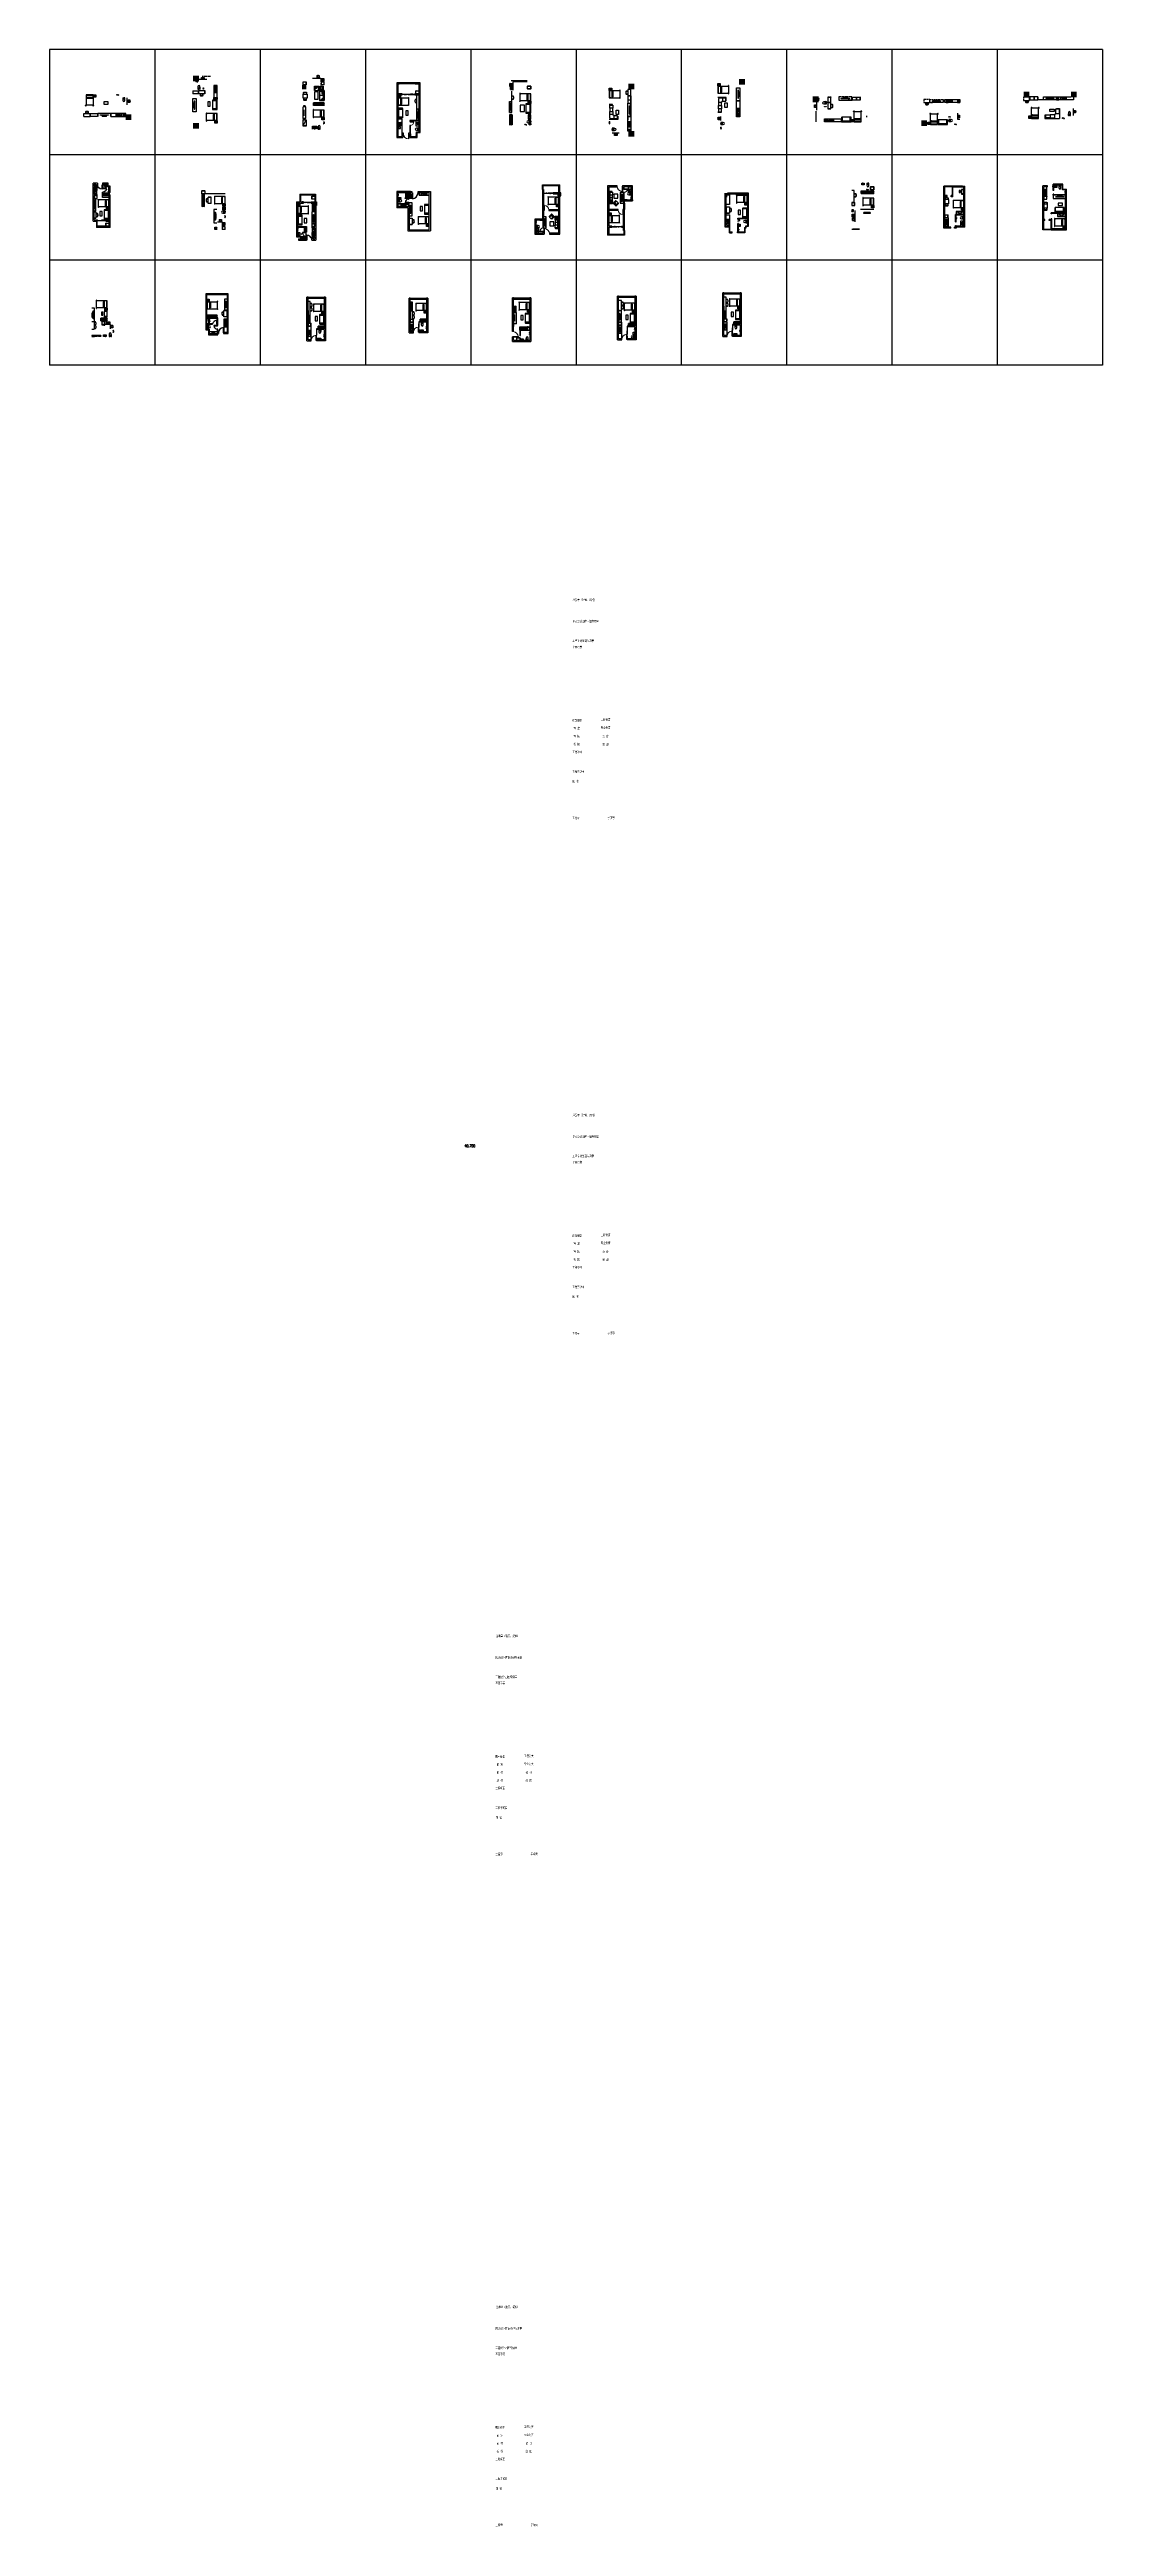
# Model space of a CAD drawing. Extents: x 64524 to 106254978, y -22354 to 20449254.
# Drawn here: x 106054978 to 106254978, y 19416472 to 19887214 of the extents above; entities outside this region: 3.
import ezdxf
from ezdxf.enums import TextEntityAlignment as Align

# ---------------------------------------------------------------- set-up
doc = ezdxf.new("R2010")
doc.units = 0
doc.header["$LTSCALE"] = 1000
doc.header["$MEASUREMENT"] = 0
for name, pattern in [('125横厅$0$125横厅$0$DASH', [0.35, 0.25, -0.1]), ('88竖厅$1$88竖厅$0$DASH', [0.35, 0.25, -0.1]), ('DASH', [0.35, 0.25, -0.1]), ('J10_POT_9F11F$0$5#栋标准层轴线$0$PAX-标准层$0$_HY_AXIS100', [2.725, 2.5, -0.1, 0.025, -0.1])]:
    doc.linetypes.add(name, pattern=pattern)
doc.layers.get('0').update_dxf_attribs({"color": 255, "linetype": 'CONTINUOUS'})
for name, color, linetype in [('125横厅$0$125横厅$0$A-FURN', 251, 'CONTINUOUS'), ('88竖厅$1$88竖厅$0$A-FURN', 251, 'CONTINUOUS'), ('A-DRWD', 115, 'CONTINUOUS'), ('A-FUR', 8, 'CONTINUOUS'), ('A-FURN_家具', 251, 'CONTINUOUS'), ('A-WALL', 7, 'CONTINUOUS'), ('BALCONY', 6, 'CONTINUOUS'), ('B不可动建筑图层', 6, 'CONTINUOUS'), ('DOOR_FIRE_TEXT', 7, 'CONTINUOUS'), ('F', 143, 'CONTINUOUS'), ('Fur-toilet', 8, 'CONTINUOUS'), ('J10_POT_9F11F$0$J-卫浴设备', 8, 'CONTINUOUS'), ('J10_POT_9F11F$0$J-墙体', 51, 'CONTINUOUS'), ('J10_POT_9F11F$0$J-家具线', 8, 'CONTINUOUS'), ('J3_POT_3F$0$J-墙体', 4, 'CONTINUOUS'), ('J3_POT_3F$0$WALL', 4, 'CONTINUOUS'), ('J3_POT_3F$0$WINDOW_TEXT', 7, 'CONTINUOUS'), ('J家具', 4, 'CONTINUOUS'), ('K可动模块', 4, 'CONTINUOUS'), ('LATRINE', 6, 'CONTINUOUS'), ('LVTRY', 252, 'CONTINUOUS'), ('PUB_DIM', 3, 'CONTINUOUS'), ('S-GPSLG', 210, 'CONTINUOUS'), ('TEXT', 7, 'CONTINUOUS'), ('WALL', 4, 'CONTINUOUS'), ('厨具洁具', 8, 'CONTINUOUS'), ('厨卫', 252, 'CONTINUOUS'), ('家具', 134, 'DASH'), ('平面家具', 134, 'DASH'), ('烟道', 6, 'CONTINUOUS'), ('阳台', 6, 'CONTINUOUS')]:
    doc.layers.add(name, color=color, linetype=linetype)
doc.layers.add('J10_POT_9F11F$0$J-风井', color=1, linetype='J10_POT_9F11F$0$5#栋标准层轴线$0$PAX-标准层$0$_HY_AXIS100', lineweight=20)
doc.layers.add('wall 1', color=140, linetype='CONTINUOUS', lineweight=20)
doc.styles.add('-REALHZSIMPLEX9', font='SIMPLEX9.shx', dxfattribs={"width": 0.8, "bigfont": 'realhz.shx'})
doc.styles.add('DIM_FONT', font='', dxfattribs={"width": 0.8})
doc.styles.add('HZZ', font='simplex.shx', dxfattribs={"oblique": 0.7, "height": 1100, "bigfont": 'realhz.shx'})
doc.styles.add('J3_POT_3F$0$SIMPLEX', font='SIMPLEX.SHX')
doc.styles.add('ROMANS', font='romans.shx', dxfattribs={"width": 0.5})
doc.styles.get("Standard").update_dxf_attribs({"font": '', "width": 0.75})
doc.styles.add('文字', font='tssdeng.shx', dxfattribs={"width": 0.7, "bigfont": 'tssdchn.shx'})
doc.styles.add('黑体', font='simhei.ttf', dxfattribs={"width": 0.8})
doc.styles.get('DIM_FONT').set_extended_font_data('FangSong_GB2312')
doc.styles.get('Standard').set_extended_font_data('FangSong_GB2312')

# ---------------------------------------------------------------- blocks, each defined once
blk = doc.blocks.new('dbxc')
for p, q in [((2875121, -626154), (2875121, -625554)), ((2875171, -626104), (2875171, -625554)), ((2875471, -626104), (2875471, -625554)), ((2875521, -626154), (2875521, -625554)), ((2875521, -626154), (2875221, -626154))]:
    blk.add_line(p, q)
at = {"ltscale": 10}
for p, q in [((2875521, -626154), (2875121, -626154)), ((2875471, -626104), (2875171, -626104))]:
    blk.add_line(p, q, dxfattribs=at)
blk = doc.blocks.new('$plan$00000401')
for p, q in [((-276, 0), (276, 0)), ((-300, -576), (-300, -24)), ((-276, -528), (-276, -36)), ((276, -600), (-276, -600)), ((-264, -24), (264, -24)), ((264, -540), (-264, -540)), ((276, -36), (276, -528)), ((300, -24), (300, -576))]:
    blk.add_line(p, q)
at = {"lineweight": 13}
blk.add_line((-218, -582), (-242, -558), dxfattribs=at)
for centre, radius in [((-230, -570), 23.2), ((234, -568), 17.2)]:
    blk.add_circle(centre, radius)
blk.add_circle((-230, -570), 17.2, dxfattribs=at)
for centre, radius, start, end in [((-276, -24), 24, 90, 180), ((276, -24), 24, 0, 90), ((-276, -576), 24, 180, 270), ((-264, -36), 12, 90, 180), ((-264, -528), 12, 180, 270), ((264, -36), 12, 0, 90), ((264, -528), 12, 270, 0), ((276, -576), 24, 270, 0)]:
    blk.add_arc(centre, radius, start, end)
blk = doc.blocks.new('xiyiji2')
blk.add_blockref('$plan$00000401', (300, 0))
blk = doc.blocks.new('bingxiang1')
for p, q in [((550, 0), (0, 0)), ((0, 0), (0, -495)), ((550, -495), (0, -495)), ((550, -516), (0, -516)), ((0, -516), (0, -577)), ((27, -495), (27, -516)), ((446, -591), (446, -612)), ((446, -612), (523, -612)), ((523, -495), (523, -516)), ((523, -612), (523, -581)), ((550, 0), (550, -495)), ((550, -516), (550, -577))]:
    blk.add_line(p, q)
blk.add_arc((275, 1056), 1656, 260.44157, 279.55843)
blk = doc.blocks.new('$TCHSYS$WIN2D')
for p, q in [((-0.5, 0.5), (0.5, 0.5)), ((-0.5, 0.5), (-0.5, -0.5)), ((0.5, 0.17), (-0.5, 0.17)), ((0.5, 0.5), (0.5, -0.5)), ((0.5, -0.17), (-0.5, -0.17)), ((-0.5, -0.5), (0.5, -0.5))]:
    blk.add_line(p, q)
blk = doc.blocks.new('$DorLib2D$00000001')
for p, q in [((0.45, 0.975), (0.5, 0.975)), ((0.45, 0), (0.45, 0.975)), ((0.5, 0), (0.45, 0)), ((0.5, 0), (0.5, 0.975))]:
    blk.add_line(p, q)
at = {"lineweight": 13}
blk.add_arc((0.475, 0), 0.975, 91.46928, 180, dxfattribs=at)
blk = doc.blocks.new('$DorLib2D$00000131')
at = {"color": 0, "linetype": 'Continuous'}
for p, q in [((-0.5, 0.12), (-0.5, 0)), ((0.02, 0.12), (-0.5, 0.12)), ((-0.5, 0), (0.02, 0)), ((-0.02, 0), (0.5, 0)), ((-0.02, -0.12), (-0.02, 0)), ((0.02, 0), (0.02, 0.12)), ((0.15, 0.12), (0.23, 0.2)), ((0.35, 0.12), (0.15, 0.12)), ((0.23, 0.2), (0.23, 0.12)), ((0.5, 0), (0.5, -0.12)), ((-0.35, -0.12), (-0.15, -0.12)), ((-0.23, -0.2), (-0.23, -0.12)), ((-0.15, -0.12), (-0.23, -0.2)), ((0.5, -0.12), (-0.02, -0.12))]:
    blk.add_line(p, q, dxfattribs=at)
blk = doc.blocks.new('J10_POT_9F11F$0$_A22XZA1')
blk.add_lwpolyline([(-0.45, 0), (-0.45, -0.9), (-0.4, -0.9), (-0.4, 0)], close=True)
blk.add_arc((-0.4, 0), 0.9, 270, 0)
blk = doc.blocks.new('J3_POT_3F$0$$DorLib2D$00000019')
at = {"lineweight": 13}
for p, q in [((0.15, 0.03), (0.23, 0.04)), ((0.35, 0.03), (0.15, 0.03)), ((0.23, 0.04), (0.23, 0.03)), ((-0.35, -0.03), (-0.15, -0.03)), ((-0.15, -0.03), (-0.23, -0.04)), ((-0.23, -0.04), (-0.23, -0.03))]:
    blk.add_line(p, q, dxfattribs=at)
for points in [[(-0.5, 0), (0.02, 0), (0.02, 0.03), (-0.5, 0.03)], [(0.5, -0.03), (-0.02, -0.03), (-0.02, 0), (0.5, 0)]]:
    blk.add_lwpolyline(points, close=True)
for points in [[(0.23, 0.04), (0.23, 0.03), (0.15, 0.03)], [(-0.23, -0.04), (-0.23, -0.03), (-0.15, -0.03)]]:
    blk.add_solid(points, dxfattribs=at)
blk = doc.blocks.new('J3_POT_3F$0$_dblk')
blk.add_lwpolyline([(-0.45, 0), (-0.4, 0), (-0.4, -0.9), (-0.45, -0.9)], close=True)
blk.add_arc((-0.4, 0), 0.9, 270, 0)
at = {"layer": 'J3_POT_3F$0$WINDOW_TEXT', "style": 'J3_POT_3F$0$SIMPLEX', "flags": 9}
blk.add_attdef('A', text='', height=1, dxfattribs=at).set_placement((0, 0), align=Align.MIDDLE)
blk = doc.blocks.new('$TCHSYS$DOOR2D')
for p, q in [((0.45, 0.975), (0.5, 0.975)), ((0.45, 0), (0.45, 0.975)), ((0.5, 0), (0.45, 0)), ((0.5, 0), (0.5, 0.975))]:
    blk.add_line(p, q)
at = {"lineweight": 13}
blk.add_arc((0.475, 0), 0.975, 91.46928, 180, dxfattribs=at)
blk = doc.blocks.new('$WINLIB2D$00000001')
for p, q in [((-0.5, 0.5), (0.5, 0.5)), ((-0.5, 0.5), (-0.5, -0.5)), ((0.5, 0.17), (-0.5, 0.17)), ((0.5, -0.5), (0.5, 0.5)), ((0.5, -0.17), (-0.5, -0.17)), ((-0.5, -0.5), (0.5, -0.5))]:
    blk.add_line(p, q)
blk = doc.blocks.new('A$C5B5352A8')
at = {"layer": '烟道'}
blk.add_hatch(color=256, dxfattribs=at).paths.add_polyline_path([(360, -60), (286, -287), (-10, -360), (360, -360)])
blk.add_lwpolyline([(-10, -60), (-10, -360), (360, -360), (360, -60)], close=True, dxfattribs=at)
blk.add_lwpolyline([(360, -60), (286, -287), (-10, -360)], dxfattribs=at)
blk = doc.blocks.new('A$C69AE419A')
at = {"layer": '烟道', "xscale": -1, "rotation": 180}
blk.add_blockref('A$C5B5352A8', (10, -60), dxfattribs=at)
at = {"layer": '烟道', "style": '文字', "width": 0.7}
blk.add_text('YD', height=175, dxfattribs=at).set_placement((79, 48))
blk = doc.blocks.new('A$C2FFF6C69')
at = {"layer": 'Fur-toilet'}
blk.add_lwpolyline([(22, 51), (22, 0), (7, 0), (7, 51)], dxfattribs=at)
blk.add_lwpolyline([(115, 125), (265, 125), (265, 0), (115, 0)], close=True, dxfattribs=at)
blk.add_circle((15, 64), 15, dxfattribs=at)
blk = doc.blocks.new('$DorLib2D$00000134')
at = {"color": 0, "linetype": 'Continuous'}
for p, q in [((-0.06, 0.04), (-0.93, 0.04)), ((-0.93, 0.04), (-0.93, -0.04)), ((-0.06, -0.04), (-0.06, 0.04)), ((-0.06, -0.04), (-0.93, -0.04))]:
    blk.add_line(p, q, dxfattribs=at)
blk = doc.blocks.new('88竖厅$0$88竖厅$0$A$C6CF67412')
at = {"linetype": '88竖厅$1$88竖厅$0$DASH', "ltscale": 0.2}
for p, q in [((1620, 1008), (1599, 1008)), ((1599, 1008), (1599, 72)), ((1599, 72), (1620, 72)), ((1620, 72), (1620, 1008)), ((1683, 924), (1662, 924)), ((1662, 924), (1662, 156)), ((1662, 156), (1683, 156)), ((1683, 156), (1683, 924))]:
    blk.add_line(p, q, dxfattribs=at)
at = {"linetype": '88竖厅$1$88竖厅$0$DASH', "ltscale": 0.2, "extrusion": (2.78838e-16, 6.99902e-16, -1)}
blk.add_ellipse((1698, 995), major_axis=(79.4, 0.5), ratio=1, start_param=2.0476529, end_param=3.3214559, dxfattribs=at)
at = {"linetype": '88竖厅$1$88竖厅$0$DASH', "ltscale": 0.2, "extrusion": (2.78497e-16, 7.00314e-16, -1)}
blk.add_ellipse((1698, 85), major_axis=(-79.4, 1), ratio=1, start_param=-0.1854692, end_param=1.0883339, dxfattribs=at)
blk = doc.blocks.new('床')
at = {"layer": 'J家具', "linetype": 'DASH', "ltscale": 150}
for p, q in [((106061900, 19878614), (106061900, 19877709)), ((106063250, 19878614), (106061900, 19878614)), ((106063250, 19878564), (106061900, 19878564)), ((106061900, 19877714), (106061900, 19876716)), ((106061900, 19876716), (106061900, 19876649)), ((106062010, 19876614), (106061935, 19876614)), ((106063140, 19876614), (106062010, 19876614)), ((106063215, 19876614), (106063140, 19876614)), ((106063250, 19878614), (106063250, 19877930)), ((106063250, 19877930), (106063250, 19876716)), ((106063250, 19876716), (106063250, 19876649)), ((106063290, 19878164), (106063290, 19878614)), ((106063290, 19878614), (106063740, 19878614)), ((106063740, 19878164), (106063290, 19878164)), ((106063740, 19878614), (106063740, 19878164))]:
    blk.add_line(p, q, dxfattribs=at)
at = {"layer": 'J家具', "color": 251, "linetype": 'DASH', "ltscale": 150}
for p, q in [((106061943, 19878035), (106062010, 19878035)), ((106061950, 19878533), (106063200, 19878533)), ((106063072, 19878120), (106062078, 19878120)), ((106062169, 19877932), (106062078, 19877932)), ((106063072, 19877932), (106062078, 19877932)), ((106063207, 19878035), (106063140, 19878035)), ((106063740, 19878389), (106063290, 19878389)), ((106063390, 19878264), (106063390, 19878514)), ((106063390, 19878514), (106063640, 19878514)), ((106063640, 19878264), (106063390, 19878264)), ((106063515, 19878164), (106063515, 19878614)), ((106063640, 19878514), (106063640, 19878264))]:
    blk.add_line(p, q, dxfattribs=at)
blk.add_circle((106063515, 19878389), 125, dxfattribs=at)
at = {"layer": 'J家具', "linetype": 'DASH', "ltscale": 150}
for centre, radius, start, end in [((106061826, 19876565), 26.4, 134.42536, 280.12359), ((106061501, 19876896), 437, 314.42536, 335.71043), ((106061751, 19876985), 453, 280.12359, 304.92368), ((106061935, 19876649), 35, 180, 270), ((106061935, 19876649), 35, 180, 270), ((106063399, 19876985), 453, 235.07632, 259.87641), ((106063215, 19876649), 35, 270, 0), ((106063215, 19876649), 35, 270, 0), ((106063649, 19876896), 437, 204.28957, 225.57464), ((106063324, 19876565), 26.4, 259.87641, 45.57464)]:
    blk.add_arc(centre, radius, start, end, dxfattribs=at)
at = {"layer": 'J家具', "color": 251, "linetype": 'DASH', "ltscale": 150}
for centre, radius, start, end in [((106062849, 19878271), 936, 163.76135, 194.63851), ((106062108, 19878026), 98.8, 107.95508, 252.04492), ((106063041, 19878026), 98.8, 287.95508, 72.04492), ((106062301, 19878271), 936, 345.36149, 16.23865)]:
    blk.add_arc(centre, radius, start, end, dxfattribs=at)
blk = doc.blocks.new('书桌')
at = {"layer": 'DOOR_FIRE_TEXT', "color": 4, "linetype": 'ByBlock', "extrusion": (-7.05685e-19, -1.36181e-08, 1)}
for p, q in [((106061811, 19875367, 0), (106061802, 19875325, 0)), ((106061802, 19875325, 0), (106061802, 19875064)), ((106061825, 19875390, 0), (106061811, 19875367, 0)), ((106061845, 19875409, 0), (106061825, 19875390, 0)), ((106061876, 19875422, 0), (106061845, 19875409, 0)), ((106061902, 19875425, 0), (106061876, 19875422, 0)), ((106061940, 19875425, 0), (106061902, 19875425, 0)), ((106061943, 19875444, 0), (106061940, 19875437, 0)), ((106061940, 19875437, 0), (106061940, 19875425, 0)), ((106061950, 19875447, 0), (106061943, 19875444, 0)), ((106062234, 19875447, 0), (106061950, 19875447, 0)), ((106062241, 19875444, 0), (106062234, 19875447, 0)), ((106062244, 19875437, 0), (106062241, 19875444, 0)), ((106062244, 19875426, 0), (106062244, 19875437, 0)), ((106062297, 19875426, 0), (106062244, 19875426, 0)), ((106062335, 19875412, 0), (106062297, 19875426, 0)), ((106062372, 19875371, 0), (106062335, 19875412, 0)), ((106062382, 19875325, 0), (106062372, 19875371, 0)), ((106062382, 19875064), (106062382, 19875325, 0))]:
    blk.add_line(p, q, dxfattribs=at)
at = {"layer": 'J家具', "linetype": 'DASH', "ltscale": 150}
for p, q in [((106061488, 19875064), (106062688, 19875064)), ((106061488, 19874464), (106061488, 19875064)), ((106062688, 19874464), (106062688, 19875064)), ((106062688, 19875064), (106062688, 19874464)), ((106061488, 19874464), (106062688, 19874464))]:
    blk.add_line(p, q, dxfattribs=at)
at = {"layer": 'K可动模块', "extrusion": (-7.05685e-19, -1.36181e-08, 1)}
blk.add_line((106061940, 19875380, 0), (106062244, 19875380, 0), dxfattribs=at)
at = {"layer": 'K可动模块', "extrusion": (-7.05685e-19, -1.36181e-08, 1), "elevation": 0}
for points in [[(106061802, 19875162), (106061847, 19875162)], [(106062337, 19875162), (106062382, 19875162)]]:
    blk.add_lwpolyline(points, dxfattribs=at)
for points in [[(106061940, 19875380), (106061902, 19875380, 0.4142136), (106061847, 19875325), (106061847, 19875064)], [(106062337, 19875064), (106062337, 19875325, 0.4142136), (106062282, 19875380), (106062244, 19875380)]]:
    blk.add_lwpolyline(points, format="xyb", dxfattribs=at)
blk.add_lwpolyline([(106061950, 19875390), (106062234, 19875390, 0.4142136), (106062244, 19875400), (106062244, 19875437, 0.4142136), (106062234, 19875447), (106061950, 19875447, 0.4142136), (106061940, 19875437), (106061940, 19875400, 0.4142136)], format="xyb", close=True, dxfattribs=at)
at = {"layer": 'J家具', "linetype": 'DASH', "ltscale": 150, "oblique": -180, "text_generation_flag": 4, "width": 0.746669, "flags": 9}
blk.add_attdef('YSIZE', (106062688, 19874767), '', height=0.171, dxfattribs=at)
blk = doc.blocks.new('厨具')
at = {"layer": 'J家具'}
for p, q in [((106067612, 19875019, -1), (106067623, 19875008, 3)), ((106067854, 19874956, 1), (106067854, 19874964, 1)), ((106067868, 19874921, 1), (106067868, 19874929, 1)), ((106067925, 19874956, 1), (106067925, 19874964, 1)), ((106068177, 19875019, -1), (106068166, 19875008, 3)), ((106067623, 19874557, 3), (106067612, 19874546, 0)), ((106068177, 19874546, 0), (106068166, 19874557, 3))]:
    blk.add_line(p, q, dxfattribs=at)
at = {"layer": 'J家具', "elevation": 1}
for points in [[(106067842, 19874956), (106067866, 19874956, 0.4142136), (106067869, 19874959), (106067869, 19874961, 0.4142136), (106067866, 19874964), (106067842, 19874964, 0.4142136), (106067840, 19874961), (106067840, 19874959, 0.4142136)], [(106067856, 19874921), (106067880, 19874921, 0.4142136), (106067883, 19874924), (106067883, 19874926, 0.4142136), (106067880, 19874929), (106067856, 19874929, 0.4142136), (106067853, 19874926), (106067853, 19874924, 0.4142136)], [(106067913, 19874956), (106067937, 19874956, 0.4142136), (106067940, 19874959), (106067940, 19874961, 0.4142136), (106067937, 19874964), (106067913, 19874964, 0.4142136), (106067910, 19874961), (106067910, 19874959, 0.4142136)]]:
    blk.add_lwpolyline(points, format="xyb", close=True, dxfattribs=at)
at = {"layer": 'J家具', "elevation": -1}
for points in [[(106068781, 19874586), (106068781, 19874986), (106068350, 19874986)], [(106068781, 19874586), (106068350, 19874586), (106068350, 19874986)], [(106068576, 19874667), (106068554, 19874667), (106068554, 19874666)], [(106068554, 19874667), (106068554, 19874666)], [(106068554, 19874666), (106068554, 19874525)], [(106068576, 19874667), (106068577, 19874667), (106068577, 19874666)], [(106068577, 19874525), (106068577, 19874666)]]:
    blk.add_lwpolyline(points, dxfattribs=at)
for points in [[(106068586, 19874787), (106068584, 19874779), (106068579, 19874772), (106068575, 19874769), (106068570, 19874766), (106068565, 19874766), (106068561, 19874766), (106068556, 19874768), (106068552, 19874770), (106068549, 19874774), (106068546, 19874779), (106068545, 19874787), (106068546, 19874794), (106068550, 19874801), (106068557, 19874805), (106068565, 19874807), (106068573, 19874805), (106068579, 19874801), (106068584, 19874794)], [(106068582, 19874787), (106068579, 19874778), (106068574, 19874772), (106068565, 19874770), (106068557, 19874772), (106068550, 19874778), (106068548, 19874787), (106068550, 19874794), (106068557, 19874801), (106068565, 19874803), (106068574, 19874801), (106068579, 19874794)], [(106068557, 19874604), (106068557, 19874527), (106068573, 19874527), (106068573, 19874604)]]:
    blk.add_lwpolyline(points, close=True, dxfattribs=at)
at = {"layer": 'J家具'}
for centre, radius in [((106067755, 19874891, 611), 86.2), ((106067761, 19874675, 611), 86.2), ((106067755, 19874891, 611), 65.5), ((106067855, 19874961, 1), 20.3), ((106067855, 19874961, 1), 17.5), ((106068017, 19874675, 611), 69.4), ((106068040, 19874884, 611), 69.4)]:
    blk.add_circle(centre, radius, dxfattribs=at)
for points in [[(106067612, 19875019, -1), (106068177, 19875019, -1), (106068177, 19874546, 0), (106067612, 19874546, 0)], [(106067623, 19875008, 3), (106068166, 19875008, 1), (106068166, 19874557, 1), (106067623, 19874557, 3)]]:
    blk.add_3dface(points, dxfattribs=at)
at = {"layer": 'J家具', "char_height": 9.2, "width": 11.96, "attachment_point": 3, "rotation": 180, "style": 'ROMANS'}
for s, insert in [('-', (106067845, 19874955, 1)), ('+', (106067858, 19874955, 1)), ('-', (106067858, 19874921, 1)), ('+', (106067872, 19874921, 1)), ('-', (106067915, 19874955, 1)), ('+', (106067929, 19874955, 1))]:
    blk.add_mtext(s, dxfattribs=dict(at, insert=insert))
blk = doc.blocks.new('马桶')
at = {"layer": 'J家具'}
for p in [(106068925, 19878064), (106069252, 19878064)]:
    blk.add_line(p, (106069088, 19878064), dxfattribs=at)
at = {"layer": 'J家具', "color": 251, "linetype": 'DASH', "ltscale": 150}
for radius in [29.6, 16.1]:
    blk.add_circle((106069088, 19877968), radius, dxfattribs=at)
at = {"layer": 'J家具'}
for centre, radius, start, end in [((106071460, 19877909), 2577, 177.40012, 187.13359), ((106068925, 19878024), 40, 90, 177.40012), ((106069252, 19878024), 40, 2.59988, 90), ((106066717, 19877909), 2577, 352.86641, 2.59988)]:
    blk.add_arc(centre, radius, start, end, dxfattribs=at)
at = {"layer": 'J家具', "color": 251, "linetype": 'DASH', "ltscale": 150}
for centre, radius, start, end in [((106073205, 19877867), 4312, 177.52882, 183.69943), ((106068912, 19877862), 18.8, 174.06845, 287.64068), ((106068910, 19877871), 18.2, 203.52762, 286.61874), ((106068916, 19877846), 24.1, 198.05955, 297.79672), ((106070002, 19877595), 1100, 171.70303, 180.34811), ((106068973, 19877743), 60, 95.39205, 169.52989), ((106069065, 19877270), 602, 87.74668, 104.38153), ((106069065, 19877270), 592, 87.74668, 104.38153), ((106069065, 19877290), 552, 87.54247, 104.38153), ((106069097, 19876431), 1378, 90.3409, 95.39205), ((106069112, 19877270), 602, 75.61847, 92.25332), ((106069112, 19877290), 552, 75.61847, 92.45753), ((106069080, 19876431), 1378, 84.60795, 89.6591), ((106069112, 19877270), 592, 75.61847, 92.25332), ((106069204, 19877743), 60, 10.47011, 84.60795), ((106069260, 19877846), 24.1, 242.20328, 341.94045), ((106069265, 19877862), 18.8, 252.35932, 5.93155), ((106069267, 19877871), 18.2, 253.38126, 336.47238), ((106068175, 19877595), 1100, 359.65189, 8.29697), ((106064972, 19877867), 4312, 356.30057, 2.47118)]:
    blk.add_arc(centre, radius, start, end, dxfattribs=at)
at = {"layer": 'J家具'}
blk.add_ellipse((106069088, 19877623), major_axis=(0, 289), ratio=0.6481161, start_param=1.5707963, end_param=4.5929421, dxfattribs=at)
blk = doc.blocks.new('淋浴')
at = {"layer": 'J家具', "linetype": 'DASH', "ltscale": 150, "extrusion": (-1.36181e-08, 7.05684e-19, 1)}
for p, q in [((106067686, 19878614, 0), (106067686, 19878604, 0)), ((106067856, 19878614, 0), (106067686, 19878614, 0)), ((106067856, 19878604, 0), (106067686, 19878604, 0)), ((106067739, 19878612, 0), (106067741, 19878614, 0)), ((106067739, 19878612, 0), (106067739, 19878575, 0)), ((106067741, 19878573, 0), (106067739, 19878575, 0)), ((106067801, 19878614, 0), (106067741, 19878614, 0)), ((106067801, 19878573, 0), (106067741, 19878573, 0)), ((106067744, 19878591, 0), (106067743, 19878590, 0)), ((106067743, 19878590, 0), (106067743, 19878556, 0)), ((106067744, 19878555, 0), (106067743, 19878556, 0)), ((106067797, 19878591, 0), (106067744, 19878591, 0)), ((106067797, 19878555, 0), (106067744, 19878555, 0)), ((106067745, 19878591, 0), (106067745, 19878602, 0)), ((106067755, 19878590, 0), (106067756, 19878591, 0)), ((106067755, 19878590, 0), (106067755, 19878562, 0)), ((106067756, 19878561, 0), (106067755, 19878562, 0)), ((106067785, 19878591, 0), (106067756, 19878591, 0)), ((106067785, 19878561, 0), (106067756, 19878561, 0)), ((106067757, 19878593, 0), (106067757, 19878602, 0)), ((106067784, 19878593, 0), (106067757, 19878593, 0)), ((106067758, 19878591, 0), (106067758, 19878593, 0)), ((106067783, 19878591, 0), (106067783, 19878593, 0)), ((106067784, 19878593, 0), (106067784, 19878602, 0)), ((106067785, 19878591, 0), (106067786, 19878590, 0)), ((106067786, 19878562, 0), (106067785, 19878561, 0)), ((106067786, 19878590, 0), (106067786, 19878562, 0)), ((106067796, 19878591, 0), (106067796, 19878602, 0)), ((106067797, 19878591, 0), (106067798, 19878590, 0)), ((106067798, 19878556, 0), (106067797, 19878555, 0)), ((106067798, 19878590, 0), (106067798, 19878556, 0)), ((106067801, 19878614, 0), (106067803, 19878612, 0)), ((106067803, 19878575, 0), (106067801, 19878573, 0)), ((106067803, 19878612, 0), (106067803, 19878575, 0)), ((106067856, 19878614, 0), (106067856, 19878604, 0))]:
    blk.add_line(p, q, dxfattribs=at)
at = {"layer": 'J家具', "linetype": 'DASH', "ltscale": 150, "extrusion": (-1.36181e-08, 7.05684e-19, 1), "elevation": -1}
for points in [[(106067856, 19878604), (106067792, 19878602), (106067737, 19878602), (106067686, 19878604)], [(106067803, 19878597), (106068022, 19878597)], [(106067803, 19878587), (106068022, 19878587)], [(106067986, 19878534), (106067986, 19878557)], [(106068018, 19878614), (106068019, 19878574)], [(106068018, 19878614), (106068055, 19878614)], [(106068022, 19878597), (106068022, 19878572)], [(106068027, 19878564), (106068025, 19878562)], [(106068046, 19878564), (106068048, 19878562)], [(106068050, 19878597), (106068050, 19878572)], [(106068055, 19878614), (106068054, 19878574)], [(106068086, 19878534), (106068086, 19878557)]]:
    blk.add_lwpolyline(points, dxfattribs=at)
at = {"layer": 'J家具', "linetype": 'DASH', "ltscale": 150, "extrusion": (-1.36181e-08, 7.05684e-19, 1)}
for centre, radius, start, end in [((106068036, 19878574, -1), 17.3, 180, 227.21604), ((106068036, 19878574, -1), 15.3, 312.78396, 227.21604), ((106068036, 19878574, -1), 14.3, 312.78396, 227.21604), ((106068036, 19878597, -1), 14, 357.75581, 180), ((106068036, 19878574, -1), 17.3, 312.78396, 0)]:
    blk.add_arc(centre, radius, start, end, dxfattribs=at)
for centre, start_param, end_param in [((106068036, 19878557, 0), 4.712389, 10.9955743), ((106068036, 19878534, 0), 0, 3.1415927)]:
    blk.add_ellipse(centre, major_axis=(-50, 0, 0), ratio=0.2988951, start_param=start_param, end_param=end_param, dxfattribs=at)
at = {"layer": 'J家具', "linetype": 'DASH', "ltscale": 150, "extrusion": (1.36181e-08, -7.05684e-19, -1)}
blk.add_ellipse((106068036, 19878558, 0), major_axis=(-42.9, 0, 0), ratio=0.2572423, start_param=-1.5707963, end_param=4.712389, dxfattribs=at)
blk = doc.blocks.new('台盆')
at = {"layer": 'J家具', "extrusion": (-7.05685e-19, -1.36181e-08, 1)}
for p, q in [((106070177, 19877398, 0), (106070187, 19877399, 0)), ((106070177, 19877380, 0), (106070187, 19877379, 0)), ((106070281, 19877399, 0), (106070189, 19877399, 0)), ((106070281, 19877378, 0), (106070189, 19877378, 0)), ((106070284, 19877492, 0), (106070268, 19877492, 0)), ((106070268, 19877457, 0), (106070268, 19877492, 0)), ((106070284, 19877457, 0), (106070268, 19877457, 0)), ((106070284, 19877320, 0), (106070268, 19877320, 0)), ((106070268, 19877320, 0), (106070268, 19877286, 0)), ((106070284, 19877286, 0), (106070268, 19877286, 0)), ((106070281, 19877402, 0), (106070281, 19877375, 0)), ((106070288, 19877402, 0), (106070281, 19877402, 0)), ((106070288, 19877375, 0), (106070281, 19877375, 0)), ((106070284, 19877457, 0), (106070284, 19877492, 0)), ((106070288, 19877488, 0), (106070284, 19877488, 0)), ((106070288, 19877461, 0), (106070284, 19877461, 0)), ((106070284, 19877320, 0), (106070284, 19877286, 0)), ((106070288, 19877317, 0), (106070284, 19877317, 0)), ((106070288, 19877289, 0), (106070284, 19877289, 0)), ((106070285, 19877402, 0), (106070285, 19877375, 0)), ((106070288, 19877402, 0), (106070288, 19877375, 0))]:
    blk.add_line(p, q, dxfattribs=at)
at = {"layer": 'J家具', "extrusion": (-7.05685e-19, -1.36181e-08, 1), "elevation": 0}
for points in [[(106070249, 19877378), (106070249, 19877147), (106069930, 19877147), (106069930, 19877627), (106070249, 19877627), (106070249, 19877399)], [(106070219, 19877378), (106070219, 19877177), (106069960, 19877177), (106069960, 19877597), (106070219, 19877597), (106070219, 19877399)]]:
    blk.add_lwpolyline(points, dxfattribs=at)
at = {"layer": 'J家具', "extrusion": (-7.05685e-19, -1.36181e-08, 1)}
for radius in [16.9, 12.3, 10.3]:
    blk.add_circle((106070120, 19877389, 0), radius, dxfattribs=at)
for centre, radius, start, end in [((106070179, 19877389, 0), 8.91, 97.66209, 262.33758), ((106070189, 19877389, 0), 10.3, 89.99984, 269.99984)]:
    blk.add_arc(centre, radius, start, end, dxfattribs=at)
blk = doc.blocks.new('沙发')
at = {"layer": 'J家具', "extrusion": (1.12917e-07, -2.4151e-06, 1)}
blk.add_line((106086647, 19877458, 0), (106086647, 19875958, 0), dxfattribs=at)
at = {"layer": 'J家具'}
blk.add_lwpolyline([(106085063, 19876421), (106085512, 19876421), (106085512, 19877257), (106085063, 19877257)], close=True, dxfattribs=at)
at = {"layer": 'J家具', "extrusion": (1.12917e-07, -2.4151e-06, 1), "elevation": -36}
blk.add_lwpolyline([(106085947, 19877608, 0.4142136), (106085897, 19877558), (106085897, 19875858, 0.4142136), (106085947, 19875808), (106086747, 19875808, 0.4142136), (106086797, 19875858), (106086797, 19877558, 0.4142136), (106086747, 19877608)], format="xyb", close=True, dxfattribs=at)
at = {"layer": 'J家具', "extrusion": (1.12945e-07, 2.4151e-06, 1), "elevation": 60}
blk.add_lwpolyline([(106086647, 19877458), (106086044, 19877458, -0.4142136), (106085994, 19877508), (106085994, 19877558, -0.4142136), (106086044, 19877608)], format="xyb", dxfattribs=at)
at = {"layer": 'J家具', "extrusion": (1.12917e-07, -2.4151e-06, 1), "elevation": -36}
blk.add_lwpolyline([(106086647, 19875958), (106086044, 19875958, 0.4142136), (106085994, 19875908), (106085994, 19875858, 0.4142136), (106086044, 19875808)], format="xyb", dxfattribs=at)
blk = doc.blocks.new('电视')
at = {"layer": 'J家具', "linetype": 'DASH', "ltscale": 150}
for p, q in [((106066638, 19850892, 0), (106064138, 19850892, 0)), ((106064138, 19850892, 0), (106064138, 19850292, 0)), ((106064613, 19850642, 0), (106066163, 19850642, 0)), ((106064613, 19850592, 0), (106064613, 19850642, 0)), ((106064663, 19850542, 0), (106064613, 19850592, 0)), ((106066113, 19850542, 0), (106064663, 19850542, 0)), ((106065888, 19850542, 0), (106064888, 19850542, 0)), ((106064888, 19850542, 0), (106064988, 19850392, 0)), ((106064988, 19850392, 0), (106065788, 19850392, 0)), ((106065788, 19850392, 0), (106065888, 19850542, 0)), ((106066163, 19850592, 0), (106066113, 19850542, 0)), ((106066163, 19850642, 0), (106066163, 19850592, 0)), ((106066638, 19850292, 0), (106066638, 19850892, 0))]:
    blk.add_line(p, q, dxfattribs=at)
blk = doc.blocks.new('椅子')
at = {"layer": 'DOOR_FIRE_TEXT', "color": 4, "linetype": 'ByBlock', "extrusion": (7.05687e-19, 1.36181e-08, 1)}
for p, q in [((106083564, 19878808), (106083564, 19878546, 0)), ((106083564, 19878546, 0), (106083574, 19878501, 0)), ((106083574, 19878501, 0), (106083611, 19878460, 0)), ((106083611, 19878460, 0), (106083649, 19878446, 0)), ((106083649, 19878446, 0), (106083703, 19878446, 0)), ((106083703, 19878446, 0), (106083703, 19878435, 0)), ((106083703, 19878435, 0), (106083706, 19878427, 0)), ((106083706, 19878427, 0), (106083713, 19878425, 0)), ((106083713, 19878425, 0), (106083996, 19878425, 0)), ((106083996, 19878425, 0), (106084003, 19878427, 0)), ((106084003, 19878427, 0), (106084006, 19878435, 0)), ((106084006, 19878435, 0), (106084006, 19878446, 0)), ((106084006, 19878446, 0), (106084044, 19878446, 0)), ((106084044, 19878446, 0), (106084070, 19878449, 0)), ((106084070, 19878449, 0), (106084101, 19878463, 0)), ((106084101, 19878463, 0), (106084121, 19878482, 0)), ((106084121, 19878482, 0), (106084135, 19878504, 0)), ((106084135, 19878504, 0), (106084144, 19878546, 0)), ((106084144, 19878546, 0), (106084144, 19878808))]:
    blk.add_line(p, q, dxfattribs=at)
at = {"layer": 'K可动模块', "extrusion": (7.05687e-19, 1.36181e-08, 1)}
blk.add_line((106084006, 19878491, 0), (106083703, 19878491, 0), dxfattribs=at)
at = {"layer": 'K可动模块', "extrusion": (7.05687e-19, 1.36181e-08, 1), "elevation": 0}
for points in [[(106083609, 19878710), (106083564, 19878710)], [(106084144, 19878710), (106084099, 19878710)]]:
    blk.add_lwpolyline(points, dxfattribs=at)
for points in [[(106083609, 19878808), (106083609, 19878546, 0.4142136), (106083664, 19878491), (106083703, 19878491)], [(106084006, 19878491), (106084044, 19878491, 0.4142136), (106084099, 19878546), (106084099, 19878808)]]:
    blk.add_lwpolyline(points, format="xyb", dxfattribs=at)
blk.add_lwpolyline([(106083996, 19878481), (106083713, 19878481, 0.4142136), (106083703, 19878471), (106083703, 19878435, 0.4142136), (106083713, 19878425), (106083996, 19878425, 0.4142136), (106084006, 19878435), (106084006, 19878471, 0.4142136)], format="xyb", close=True, dxfattribs=at)
blk = doc.blocks.new('电视柜')
at = {"layer": 'A-FURN_家具', "lineweight": -2}
for p, q in [((815902, 152570), (815502, 152570)), ((815502, 151070), (815902, 151070)), ((815706, 152323), (815678, 152324)), ((815678, 152324), (815678, 151310)), ((815706, 151310), (815678, 151310)), ((815706, 152323), (815751, 152277)), ((815706, 152323), (815706, 151310)), ((815707, 151310), (815752, 151355)), ((815752, 151355), (815751, 152277)), ((815803, 152029), (815751, 152177)), ((815803, 152029), (815751, 152028)), ((815803, 152010), (815751, 152010)), ((815803, 151990), (815751, 151989)), ((815803, 151970), (815751, 151969)), ((815803, 151949), (815751, 151949)), ((815803, 151929), (815751, 151929)), ((815803, 151909), (815751, 151908)), ((815803, 151889), (815751, 151888)), ((815803, 151868), (815751, 151868)), ((815803, 151848), (815751, 151848)), ((815803, 151848), (815751, 151848)), ((815803, 151828), (815751, 151827)), ((815803, 151808), (815751, 151807)), ((815803, 151787), (815751, 151787)), ((815803, 151767), (815751, 151767)), ((815803, 151747), (815751, 151746)), ((815803, 151727), (815751, 151726)), ((815803, 151706), (815751, 151706)), ((815803, 151686), (815751, 151686)), ((815803, 151666), (815751, 151665)), ((815803, 151666), (815751, 151665)), ((815803, 151646), (815751, 151645)), ((815803, 151625), (815751, 151625)), ((815803, 151606), (815752, 151458)), ((815803, 151605), (815752, 151605)), ((815803, 151606), (815803, 152029)), ((815902, 152570), (815902, 151070))]:
    blk.add_line(p, q, dxfattribs=at)
for points in [[(815502, 152570), (815502, 151070), (815902, 151070), (815902, 152570)], [(815522, 152550), (815522, 151090), (815882, 151090), (815882, 152550)]]:
    blk.add_lwpolyline(points, close=True, dxfattribs=at)

msp = doc.modelspace()

# ---------------------------------------------------------------- linework, layer by layer
at = {"linetype": 'Continuous'}
for p, q in [((106054978, 19887214), (106054978, 19827214)), ((106254978, 19887214), (106054978, 19887214)), ((106074978, 19887214), (106074978, 19827214)), ((106094978, 19887214), (106094978, 19827214)), ((106114978, 19887214), (106114978, 19827214)), ((106134978, 19887214), (106134978, 19827214)), ((106154978, 19887214), (106154978, 19827214)), ((106174978, 19887214), (106174978, 19827214)), ((106194978, 19887214), (106194978, 19827214)), ((106214978, 19887214), (106214978, 19827214)), ((106234978, 19887214), (106234978, 19827214)), ((106254978, 19887214), (106254978, 19827214)), ((106254978, 19867214), (106054978, 19867214)), ((106254978, 19847214), (106054978, 19847214)), ((106254978, 19827214), (106054978, 19827214))]:
    msp.add_line(p, q, dxfattribs=at)
for p, q in [((106249502, 19877635), (106249202, 19877635)), ((106121862, 19873993), (106121162, 19873993)), ((106121862, 19873993), (106121862, 19871293))]:
    msp.add_line(p, q)
at = {"layer": '125横厅$0$125横厅$0$A-FURN', "linetype": '125横厅$0$125横厅$0$DASH', "ltscale": 0.2}
msp.add_line((106063424, 19838049), (106063024, 19838049), dxfattribs=at)
at = {"layer": '125横厅$0$125横厅$0$A-FURN', "color": 251, "linetype": '125横厅$0$125横厅$0$DASH', "ltscale": 0.5}
for p, q in [((106104071, 19837617), (106104071, 19834631)), ((106123853, 19837479), (106123503, 19837479)), ((106123503, 19837479), (106123503, 19835393)), ((106143120, 19837485), (106143120, 19834499)), ((106163081, 19837819), (106163081, 19834833)), ((106183079, 19838447), (106183079, 19835461)), ((106104671, 19834631), (106104071, 19834631)), ((106104071, 19834631), (106104671, 19834631)), ((106104071, 19834631), (106104421, 19834631)), ((106124103, 19835393), (106123503, 19835393)), ((106123503, 19835393), (106123853, 19835393)), ((106163681, 19834833), (106163081, 19834833)), ((106163081, 19834833), (106163431, 19834833)), ((106183679, 19835461), (106183079, 19835461)), ((106183079, 19835461), (106183429, 19835461))]:
    msp.add_line(p, q, dxfattribs=at)
msp.add_lwpolyline([(106064724, 19832649), (106064724, 19832849), (106063024, 19832849), (106063024, 19832649), (106064724, 19832849), (106064724, 19832649), (106063024, 19832849)], dxfattribs=at)
at = {"layer": 'A-DRWD'}
for p, q in [((106088353, 19859795), (106083903, 19859795)), ((106104071, 19839931), (106104071, 19840131)), ((106107171, 19840131), (106107171, 19839931)), ((106123503, 19839793), (106123503, 19839993)), ((106126603, 19839993), (106126603, 19839793)), ((106143120, 19839799), (106143120, 19839999)), ((106143120, 19839799), (106143120, 19839999)), ((106146220, 19839999), (106146220, 19839799)), ((106163081, 19840133), (106163081, 19840333)), ((106166181, 19840333), (106166181, 19840133)), ((106183079, 19840761), (106183079, 19840961)), ((106186179, 19840961), (106186179, 19840761))]:
    msp.add_line(p, q, dxfattribs=at)
at = {"layer": 'A-WALL'}
for p, q in [((106105671, 19834131), (106107171, 19834131, 0)), ((106125103, 19835493), (106126603, 19835493, 0)), ((106166181, 19834633), (106164681, 19834633)), ((106164681, 19834633), (106166181, 19834633, 0)), ((106166181, 19834633), (106164681, 19834633)), ((106184679, 19834961), (106186179, 19834961, 0))]:
    msp.add_line(p, q, dxfattribs=at)
at = {"layer": 'BALCONY'}
for points in [[(106148628, 19860600), (106148628, 19861500), (106151728, 19861500)], [(106148728, 19860600), (106148728, 19861400), (106151728, 19861400)], [(106164192, 19852837), (106164192, 19851937), (106161192, 19851937)], [(106164092, 19852837), (106164092, 19852037), (106161192, 19852037)]]:
    msp.add_lwpolyline(points, dxfattribs=at)
at = {"layer": 'B不可动建筑图层', "color": 6}
for p, q in [((106120962, 19880893), (106120962, 19878693)), ((106121362, 19880893), (106120962, 19880893)), ((106121162, 19880693), (106121162, 19878793)), ((106121162, 19880693), (106121362, 19880693)), ((106125362, 19880893), (106124412, 19880893)), ((106124412, 19880693), (106125162, 19880693)), ((106125162, 19878793), (106125162, 19880693)), ((106125362, 19878593), (106125362, 19880893)), ((106145720, 19881291), (106142670, 19881291)), ((106120962, 19878693), (106120962, 19870493)), ((106121962, 19878793), (106121162, 19878793)), ((106121162, 19878593), (106121162, 19870693)), ((106121162, 19878593), (106121962, 19878593)), ((106121962, 19878593), (106121962, 19878793)), ((106125162, 19878793), (106124362, 19878793)), ((106124362, 19878793), (106124362, 19878593)), ((106124362, 19878593), (106125162, 19878593)), ((106125162, 19873753), (106125162, 19878593)), ((106125362, 19873753), (106125362, 19878593)), ((106185473, 19874409), (106185473, 19874809)), ((106185473, 19874809), (106186073, 19874809)), ((106185523, 19874459), (106185523, 19874759)), ((106185523, 19874759), (106186023, 19874759)), ((106186023, 19874759), (106186023, 19874459)), ((106227520, 19877717), (106227520, 19877167)), ((106227520, 19877167), (106227870, 19877167)), ((106120962, 19870493), (106122062, 19870493)), ((106121162, 19870693), (106121862, 19870693)), ((106122182, 19871293), (106121862, 19871293)), ((106121862, 19871293), (106121862, 19870693)), ((106122062, 19871093), (106122182, 19871093)), ((106122062, 19871093), (106122062, 19870493)), ((106122182, 19871093), (106122182, 19871293)), ((106123402, 19871293), (106123182, 19871293)), ((106123182, 19871293), (106123182, 19871093)), ((106123182, 19871093), (106123402, 19871093)), ((106125162, 19873753), (106123402, 19873753)), ((106123402, 19873753), (106123402, 19873533)), ((106123402, 19873533), (106123522, 19873533)), ((106123522, 19872783), (106123402, 19872783)), ((106123402, 19872783), (106123402, 19871293)), ((106123402, 19871093), (106123402, 19870493)), ((106123402, 19870493), (106124822, 19870493)), ((106125162, 19873633), (106123522, 19873633)), ((106123522, 19873533), (106123522, 19873633)), ((106123522, 19871193), (106123522, 19872783)), ((106123522, 19871193), (106123522, 19870693)), ((106123522, 19870693), (106124702, 19870693)), ((106124702, 19871553), (106125162, 19871553)), ((106124702, 19870693), (106124702, 19871553)), ((106124822, 19871433), (106125362, 19871433)), ((106124822, 19870493), (106124822, 19871433)), ((106125162, 19871553), (106125162, 19873633)), ((106125362, 19871433), (106125362, 19873633)), ((106186073, 19874409), (106185473, 19874409)), ((106186023, 19874459), (106185523, 19874459)), ((106202156, 19874053, 0), (106202556, 19874053, 0)), ((106202156, 19873453, 0), (106202156, 19874053, 0)), ((106202206, 19874003, 0), (106202506, 19874003, 0)), ((106202206, 19873503, 0), (106202206, 19874003, 0)), ((106202506, 19873503, 0), (106202206, 19873503, 0)), ((106202506, 19874003, 0), (106202506, 19873503, 0)), ((106202556, 19874053, 0), (106202556, 19873453, 0)), ((106063235, 19854620), (106063235, 19861820)), ((106064085, 19861820), (106063235, 19861820)), ((106064085, 19861190), (106063435, 19861190)), ((106063435, 19859670), (106063435, 19861190)), ((106064085, 19861820), (106064085, 19861190)), ((106065035, 19861820), (106065035, 19861420)), ((106066135, 19861820), (106065035, 19861820)), ((106065035, 19860870), (106065035, 19861420)), ((106065035, 19860870), (106065135, 19860870)), ((106065135, 19861420), (106065235, 19861420)), ((106065135, 19860870), (106065135, 19861420)), ((106065235, 19861620), (106065235, 19861420)), ((106066035, 19861620), (106065235, 19861620)), ((106066035, 19861120), (106066035, 19861620)), ((106066285, 19861120), (106066035, 19861120)), ((106066135, 19861220), (106066135, 19861820)), ((106066485, 19861220), (106066135, 19861220)), ((106066285, 19860220), (106066285, 19861120)), ((106066485, 19860020), (106066485, 19861220)), ((106148628, 19860600), (106148628, 19860000)), ((106148828, 19860600), (106148628, 19860600)), ((106148828, 19860600), (106148828, 19860000)), ((106151728, 19860000), (106151728, 19861500)), ((106151728, 19861500), (106151928, 19861500)), ((106151928, 19860000), (106151928, 19861500)), ((106162792, 19861337), (106160992, 19861337)), ((106160992, 19861337), (106160992, 19856737)), ((106161192, 19861137), (106162792, 19861137)), ((106161192, 19861137), (106161192, 19856737)), ((106162792, 19861137), (106162792, 19861337)), ((106164092, 19861337), (106163792, 19861337)), ((106163792, 19861337), (106163792, 19861137)), ((106163792, 19861137), (106163992, 19861137)), ((106163992, 19861137), (106163992, 19860737)), ((106163992, 19860737), (106164112, 19860737)), ((106165692, 19861337), (106164092, 19861337)), ((106165492, 19861137), (106164112, 19861137)), ((106164112, 19860737), (106164112, 19861137)), ((106165492, 19858637), (106165492, 19861137)), ((106165692, 19858637), (106165692, 19861337)), ((106224868, 19853246), (106224868, 19861246)), ((106225068, 19861246), (106224868, 19861246)), ((106225068, 19853446), (106225068, 19861246)), ((106226468, 19861246), (106225068, 19861246)), ((106226468, 19861186), (106225068, 19861186)), ((106226468, 19861146), (106225068, 19861146)), ((106226468, 19859446), (106226468, 19861246)), ((106226568, 19861246), (106226468, 19861246)), ((106226568, 19859246), (106226568, 19861246)), ((106228368, 19861246), (106226568, 19861246)), ((106228368, 19861186), (106226568, 19861186)), ((106228368, 19861106), (106226568, 19861106)), ((106228368, 19861046), (106226568, 19861046)), ((106228368, 19861046), (106228368, 19861246)), ((106228368, 19861246), (106228868, 19861246)), ((106228668, 19861046), (106228368, 19861046)), ((106228668, 19853646), (106228668, 19861046)), ((106228868, 19853446), (106228868, 19861246)), ((106244536, 19861318), (106243636, 19861318)), ((106243636, 19852918), (106243636, 19861318)), ((106244536, 19861118), (106243836, 19861118)), ((106243836, 19852918), (106243836, 19861118)), ((106244536, 19861118), (106244536, 19861318)), ((106245536, 19861318), (106245636, 19861318)), ((106245536, 19861118), (106245536, 19861318)), ((106245536, 19861118), (106245636, 19861118)), ((106245636, 19860418), (106245636, 19861618)), ((106247461, 19861618), (106245636, 19861618)), ((106245736, 19860418), (106245736, 19861418)), ((106247461, 19861418), (106245736, 19861418)), ((106247361, 19860568), (106247361, 19861418)), ((106247461, 19861418), (106247461, 19861618)), ((106247461, 19860668), (106247461, 19861418)), ((106247461, 19860668), (106248136, 19860668)), ((106248136, 19852918), (106248136, 19860668)), ((106064035, 19859670), (106063435, 19859670)), ((106064035, 19859470), (106063435, 19859470)), ((106063435, 19854820), (106063435, 19859470)), ((106064035, 19859470), (106064035, 19859670)), ((106065035, 19860120), (106065135, 19860120)), ((106065035, 19859470), (106065035, 19860120)), ((106066285, 19859470), (106065035, 19859470)), ((106065135, 19859570), (106065135, 19860120)), ((106066110, 19859570), (106065135, 19859570)), ((106066285, 19860220), (106066110, 19860220)), ((106066110, 19860220), (106066110, 19859570)), ((106066285, 19854820), (106066285, 19859470)), ((106066485, 19860020), (106066310, 19860020)), ((106066310, 19860020), (106066310, 19859570)), ((106066310, 19859570), (106066485, 19859570)), ((106066485, 19853420), (106066485, 19859570)), ((106101886, 19858258), (106102536, 19858258)), ((106101886, 19858258), (106101886, 19851608)), ((106102086, 19858008), (106103186, 19858008)), ((106102086, 19858008), (106102086, 19853558)), ((106102536, 19859758), (106105486, 19859758)), ((106102536, 19859758), (106102536, 19858258)), ((106102636, 19859608), (106102636, 19859758)), ((106102636, 19859708), (106105386, 19859708)), ((106102636, 19859658), (106105386, 19859658)), ((106102636, 19859608), (106105386, 19859608)), ((106102636, 19859608), (106102636, 19858258)), ((106102636, 19858258), (106103186, 19858258)), ((106103186, 19858258), (106102986, 19858258)), ((106103186, 19858258), (106103186, 19858008)), ((106104686, 19858258), (106104686, 19858008)), ((106104686, 19858258), (106105386, 19858258)), ((106104686, 19858008), (106105286, 19858008)), ((106105386, 19859608), (106105386, 19859758)), ((106105386, 19859608), (106105386, 19858258)), ((106105386, 19857558), (106105386, 19853558)), ((106105486, 19859758), (106105486, 19858258)), ((106105586, 19857558), (106105586, 19851008)), ((106120958, 19860252), (106120958, 19857152)), ((106122748, 19860252), (106120958, 19860252)), ((106123058, 19857152), (106120958, 19857152)), ((106121158, 19857352), (106121158, 19860052)), ((106121158, 19860052), (106122608, 19860052)), ((106121753, 19859002), (106121158, 19859002)), ((106121158, 19858902), (106121753, 19858902)), ((106121158, 19857352), (106123258, 19857352)), ((106121753, 19858902), (106121753, 19859002)), ((106122558, 19858902), (106122558, 19859002)), ((106122558, 19859002), (106122608, 19859002)), ((106122608, 19858902), (106122558, 19858902)), ((106122558, 19857352), (106122558, 19858010)), ((106122558, 19858010), (106123158, 19858010)), ((106122608, 19860052), (106122608, 19858902)), ((106123808, 19858902), (106122608, 19858902)), ((106122658, 19857352), (106122658, 19857910)), ((106122658, 19857910), (106123158, 19857910)), ((106122708, 19860052), (106122748, 19860052)), ((106122708, 19859002), (106122708, 19860052)), ((106123608, 19859002), (106122708, 19859002)), ((106123568, 19860252), (106122748, 19860252)), ((106122748, 19860052), (106122748, 19860252)), ((106123568, 19860152), (106122748, 19860152)), ((106123568, 19860052), (106122748, 19860052)), ((106123058, 19857152), (106123058, 19852752)), ((106123148, 19858802), (106123148, 19858902)), ((106123158, 19858010), (106123158, 19858102)), ((106123158, 19857352), (106123158, 19857910)), ((106123248, 19858902), (106123248, 19858802)), ((106123258, 19857352), (106123258, 19858102)), ((106123258, 19857352), (106123258, 19852952)), ((106123568, 19860052), (106123568, 19860252)), ((106123568, 19860252), (106123808, 19860252)), ((106123608, 19860052), (106123568, 19860052)), ((106123608, 19859002), (106123608, 19860052)), ((106123808, 19860252), (106123808, 19859952)), ((106123908, 19859952), (106123808, 19859952)), ((106123908, 19859752), (106123808, 19859752)), ((106123808, 19859752), (106123808, 19858902)), ((106123908, 19859952), (106123908, 19859752)), ((106125008, 19859952), (106124908, 19859952)), ((106124908, 19859952), (106124908, 19859752)), ((106125208, 19859752), (106124908, 19859752)), ((106125008, 19859952), (106125008, 19860252)), ((106125008, 19860252), (106127308, 19860252)), ((106127108, 19860052), (106125208, 19860052)), ((106125208, 19859752), (106125208, 19860052)), ((106127108, 19857250), (106127108, 19860052)), ((106127108, 19852952), (106127108, 19857250)), ((106127308, 19860252), (106127308, 19852752)), ((106148628, 19860000), (106148628, 19859800)), ((106148628, 19859800), (106148628, 19856700)), ((106148628, 19856700), (106148628, 19856650)), ((106148828, 19859800), (106148828, 19860000)), ((106148828, 19859800), (106148828, 19856700)), ((106148828, 19856650), (106148828, 19856700)), ((106151528, 19860000), (106150628, 19860000)), ((106150628, 19860000), (106150628, 19859800)), ((106150628, 19859800), (106151528, 19859800)), ((106151728, 19856700), (106151728, 19859400)), ((106151728, 19852300), (106151728, 19856700)), ((106151928, 19856700), (106151928, 19859400)), ((106151928, 19852100), (106151928, 19856700)), ((106160992, 19856737), (106160992, 19851937)), ((106161192, 19856737), (106161192, 19853637)), ((106164112, 19860037), (106163992, 19860037)), ((106163992, 19860037), (106163992, 19858537)), ((106163992, 19858537), (106163992, 19857987)), ((106163992, 19856787), (106163992, 19856737)), ((106163992, 19852837), (106163992, 19856737)), ((106164112, 19858637), (106164112, 19860037)), ((106164692, 19858637), (106164112, 19858637)), ((106164192, 19858437), (106164692, 19858437)), ((106164192, 19857987), (106164192, 19858437)), ((106164192, 19856737), (106164192, 19856787)), ((106164192, 19852837), (106164192, 19856737)), ((106165492, 19858437), (106165692, 19858437)), ((106165692, 19858637), (106165692, 19858437)), ((106183328, 19854822), (106183328, 19859122)), ((106183528, 19854822), (106183528, 19859122)), ((106187528, 19859722), (106183728, 19859722)), ((106187528, 19859722), (106187528, 19853692)), ((106209045, 19856847), (106211545, 19856847)), ((106225468, 19859246), (106225468, 19859446)), ((106226468, 19859446), (106226268, 19859446)), ((106226268, 19859246), (106226268, 19859446)), ((106226568, 19859246), (106226268, 19859246)), ((106245236, 19855968), (106245236, 19856168)), ((106247936, 19856168), (106245236, 19856168)), ((106245336, 19855968), (106245236, 19855968)), ((106245336, 19855968), (106245336, 19856068)), ((106247936, 19856068), (106245336, 19856068)), ((106245736, 19860418), (106245636, 19860418)), ((106245736, 19859718), (106245636, 19859718)), ((106245636, 19859518), (106245636, 19859718)), ((106247936, 19859518), (106245636, 19859518)), ((106245736, 19859618), (106245736, 19859718)), ((106247936, 19859618), (106245736, 19859618)), ((106247936, 19860568), (106247361, 19860568)), ((106247936, 19853118), (106247936, 19860568)), ((106063235, 19854620), (106064085, 19854620)), ((106063435, 19854820), (106064085, 19854820)), ((106063885, 19854620), (106063885, 19853420)), ((106063985, 19853420), (106063885, 19853420)), ((106063985, 19854620), (106063985, 19853420)), ((106065735, 19853620), (106063985, 19853620)), ((106065735, 19853553), (106063985, 19853553)), ((106065735, 19853487), (106063985, 19853487)), ((106065735, 19853420), (106063985, 19853420)), ((106064085, 19854620), (106064085, 19854820)), ((106065635, 19854820), (106066285, 19854820)), ((106065635, 19854620), (106065635, 19854820)), ((106065635, 19854620), (106066285, 19854620)), ((106065735, 19853420), (106065735, 19853620)), ((106065735, 19853620), (106066285, 19853620)), ((106066485, 19853420), (106065735, 19853420)), ((106066285, 19853620), (106066285, 19854620)), ((106101886, 19851608), (106102636, 19851608)), ((106102086, 19853558), (106103786, 19853558)), ((106102086, 19853458), (106102086, 19851708)), ((106102086, 19853458), (106103336, 19853458)), ((106102086, 19851708), (106102736, 19851708)), ((106102236, 19851208), (106102636, 19851208)), ((106102236, 19851208), (106102236, 19851008)), ((106102636, 19851608), (106102636, 19851208)), ((106102736, 19851708), (106102736, 19851208)), ((106102736, 19851208), (106103686, 19851208)), ((106103336, 19853458), (106103336, 19852608)), ((106103336, 19852608), (106103686, 19852608)), ((106103436, 19853458), (106103786, 19853458)), ((106103436, 19853458), (106103436, 19852708)), ((106103436, 19852708), (106103786, 19852708)), ((106103686, 19852608), (106103686, 19852508)), ((106103686, 19852508), (106103686, 19851708)), ((106103686, 19852508), (106103786, 19852508)), ((106103686, 19851708), (106103686, 19851208)), ((106103686, 19851708), (106103786, 19851708)), ((106103786, 19853558), (106103786, 19853458)), ((106103786, 19852708), (106103786, 19852508)), ((106103786, 19851708), (106103786, 19851008)), ((106104786, 19853558), (106105386, 19853558)), ((106104786, 19853558), (106104786, 19853358)), ((106104786, 19853358), (106105386, 19853358)), ((106104786, 19851658), (106104786, 19851008)), ((106104786, 19851658), (106105386, 19851658)), ((106104786, 19851558), (106105386, 19851558)), ((106104786, 19851408), (106105056, 19851408)), ((106104886, 19851558), (106104886, 19851408)), ((106104996, 19851558), (106104996, 19851408)), ((106105056, 19851558), (106105056, 19851208)), ((106105056, 19851208), (106105386, 19851208)), ((106105386, 19851558), (106105386, 19851208)), ((106123058, 19852752), (106127308, 19852752)), ((106123258, 19852952), (106127108, 19852952)), ((106148628, 19855000), (106147128, 19855000)), ((106147128, 19855000), (106147128, 19852100)), ((106147128, 19852100), (106148728, 19852100)), ((106147328, 19854800), (106147328, 19852300)), ((106147328, 19852300), (106148708, 19852300)), ((106148128, 19854800), (106148708, 19854800)), ((106148628, 19855450), (106148628, 19855000)), ((106148708, 19854800), (106148708, 19853300)), ((106148708, 19853300), (106148828, 19853300)), ((106148828, 19852600), (106148708, 19852600)), ((106148708, 19852600), (106148708, 19852300)), ((106148728, 19852100), (106148928, 19852100)), ((106148828, 19854900), (106148828, 19855450)), ((106148828, 19853300), (106148828, 19854900)), ((106148828, 19852300), (106148828, 19852600)), ((106148928, 19852300), (106148828, 19852300)), ((106148928, 19852100), (106148928, 19852300)), ((106151728, 19852300), (106149928, 19852300)), ((106149928, 19852300), (106149928, 19852100)), ((106149928, 19852100), (106151928, 19852100)), ((106161192, 19851937), (106160992, 19851937)), ((106161792, 19853637), (106161192, 19853637)), ((106161192, 19853437), (106161792, 19853437)), ((106161192, 19853437), (106161192, 19851937)), ((106161792, 19853437), (106161792, 19853637)), ((106163592, 19853437), (106163592, 19853637)), ((106163592, 19853637), (106163992, 19853637)), ((106163592, 19853437), (106163992, 19853437)), ((106163992, 19852837), (106164192, 19852837)), ((106183328, 19853482), (106183328, 19854822)), ((106184153, 19853482), (106183328, 19853482)), ((106183528, 19853542), (106183528, 19854822)), ((106184213, 19853542), (106183528, 19853542)), ((106184153, 19852372), (106184153, 19853482)), ((106184153, 19852372), (106184628, 19852372)), ((106184213, 19852572), (106184213, 19853542)), ((106184213, 19852572), (106184628, 19852572)), ((106184628, 19852372), (106184628, 19852572)), ((106185628, 19852572), (106185728, 19852572)), ((106185628, 19852372), (106185628, 19852572)), ((106187028, 19852372), (106185628, 19852372)), ((106185728, 19854972), (106185728, 19855172)), ((106185728, 19855172), (106187528, 19855172)), ((106185828, 19854972), (106185728, 19854972)), ((106185728, 19852572), (106185728, 19854172)), ((106185828, 19854172), (106185728, 19854172)), ((106185828, 19854972), (106185828, 19855072)), ((106185828, 19855072), (106187528, 19855072)), ((106185828, 19852572), (106185828, 19854172)), ((106185828, 19852572), (106187028, 19852572)), ((106186968, 19853372), (106186968, 19852572)), ((106187028, 19853312), (106187028, 19852372)), ((106187528, 19853692), (106187728, 19853692)), ((106226168, 19853246), (106224868, 19853246)), ((106226168, 19853446), (106225068, 19853446)), ((106226168, 19853246), (106226168, 19853446)), ((106227068, 19853446), (106226868, 19853446)), ((106226868, 19853246), (106226868, 19853446)), ((106227168, 19853246), (106226868, 19853246)), ((106227068, 19854496), (106227068, 19855846)), ((106228668, 19855846), (106227068, 19855846)), ((106227068, 19854496), (106227168, 19854496)), ((106227068, 19853446), (106227068, 19853796)), ((106227068, 19853796), (106227168, 19853796)), ((106227168, 19854496), (106227168, 19855746)), ((106228668, 19855746), (106227168, 19855746)), ((106227168, 19853646), (106227168, 19853796)), ((106228668, 19853646), (106227168, 19853646)), ((106228868, 19853446), (106227168, 19853446)), ((106227168, 19853446), (106227168, 19853246)), ((106243836, 19852918), (106243636, 19852918)), ((106244036, 19854918), (106243836, 19854918)), ((106244036, 19854718), (106243836, 19854718)), ((106245236, 19853018), (106243836, 19853018)), ((106245236, 19852978), (106243836, 19852978)), ((106245236, 19852918), (106243836, 19852918)), ((106244036, 19854718), (106244036, 19854918)), ((106244836, 19854718), (106244836, 19854918)), ((106245236, 19854918), (106244836, 19854918)), ((106245236, 19854718), (106244836, 19854718)), ((106245336, 19855068), (106245236, 19855068)), ((106245236, 19852918), (106245236, 19855068)), ((106245236, 19852918), (106245336, 19852918)), ((106245336, 19852918), (106245336, 19855068)), ((106247536, 19853118), (106245336, 19853118)), ((106247536, 19853058), (106245336, 19853058)), ((106245336, 19852978), (106247536, 19852978)), ((106245336, 19852918), (106247536, 19852918)), ((106247536, 19852918), (106247536, 19853118)), ((106247936, 19853118), (106247536, 19853118)), ((106247536, 19852918), (106248136, 19852918)), ((106102236, 19851008), (106103786, 19851008)), ((106104786, 19851008), (106105586, 19851008)), ((106088895, 19840814), (106084645, 19840814)), ((106084645, 19840814), (106084645, 19833964)), ((106084845, 19834064), (106084845, 19840614)), ((106088695, 19840614), (106084845, 19840614)), ((106085129, 19840814), (106085129, 19840614)), ((106088029, 19840814), (106088029, 19840614)), ((106088695, 19840614), (106088695, 19835964)), ((106088895, 19833264), (106088895, 19840814)), ((106104071, 19840131), (106103871, 19840131)), ((106103871, 19831831), (106103871, 19840131)), ((106104071, 19832031), (106104071, 19840131)), ((106104071, 19840131), (106107171, 19840131)), ((106107171, 19840064), (106104071, 19840064)), ((106107171, 19839997), (106104071, 19839997)), ((106104071, 19839931), (106107171, 19839931)), ((106107371, 19840131), (106107171, 19840131)), ((106107171, 19840131), (106107171, 19834131)), ((106107371, 19840131), (106107371, 19834131)), ((106123503, 19839993), (106123303, 19839993)), ((106123303, 19833393), (106123303, 19839993)), ((106123503, 19833593), (106123503, 19839993)), ((106123503, 19839993), (106126603, 19839993)), ((106126603, 19839926), (106123503, 19839926)), ((106126603, 19839860), (106123503, 19839860)), ((106123503, 19839793), (106126603, 19839793)), ((106126803, 19839993), (106126603, 19839993)), ((106126603, 19839993), (106126603, 19835493)), ((106126803, 19839993), (106126803, 19835493)), ((106143120, 19839999), (106142920, 19839999)), ((106142920, 19833599), (106142920, 19839999)), ((106143120, 19839999), (106146220, 19839999)), ((106143120, 19833599), (106143120, 19839999)), ((106146220, 19839932), (106143120, 19839932)), ((106146220, 19839866), (106143120, 19839866)), ((106143120, 19839799), (106146220, 19839799)), ((106146420, 19839999), (106146220, 19839999)), ((106146220, 19839999), (106146220, 19831899)), ((106146420, 19839999), (106146420, 19833899)), ((106163081, 19840333), (106162881, 19840333)), ((106162881, 19832033), (106162881, 19840333)), ((106163081, 19832233), (106163081, 19840333)), ((106163081, 19840333), (106166181, 19840333)), ((106166181, 19840266), (106163081, 19840266)), ((106166181, 19840199), (106163081, 19840199)), ((106163081, 19840133), (106166181, 19840133)), ((106166381, 19840333), (106166181, 19840333)), ((106166181, 19840333), (106166181, 19834633)), ((106166381, 19840333), (106166381, 19834633)), ((106183079, 19840961), (106182879, 19840961)), ((106182879, 19832661), (106182879, 19840961)), ((106183079, 19832861), (106183079, 19840961)), ((106183079, 19840961), (106186179, 19840961)), ((106186179, 19840894), (106183079, 19840894)), ((106186179, 19840827), (106183079, 19840827)), ((106183079, 19840761), (106186179, 19840761)), ((106186379, 19840961), (106186179, 19840961)), ((106186179, 19840961), (106186179, 19834961)), ((106186379, 19840961), (106186379, 19834961)), ((106084645, 19833964), (106085195, 19833964)), ((106086945, 19836234), (106084845, 19836234)), ((106084845, 19836134), (106085245, 19836134)), ((106085245, 19835114), (106084845, 19835114)), ((106084845, 19835014), (106085930, 19835014)), ((106085195, 19833964), (106085195, 19832964)), ((106085195, 19832964), (106086945, 19832964)), ((106085245, 19835114), (106085245, 19836134)), ((106086795, 19833164), (106085295, 19833164)), ((106085345, 19836134), (106086845, 19836134)), ((106085345, 19835114), (106085345, 19836134)), ((106085930, 19835114), (106085345, 19835114)), ((106085930, 19835014), (106085930, 19835114)), ((106086745, 19835014), (106086745, 19835114)), ((106086745, 19835114), (106086845, 19835114)), ((106086845, 19835014), (106086745, 19835014)), ((106086945, 19834064), (106086795, 19834064)), ((106086795, 19834064), (106086795, 19833164)), ((106086845, 19836134), (106086845, 19835114)), ((106086845, 19835014), (106086845, 19834764)), ((106086845, 19834764), (106086945, 19834764)), ((106086945, 19834764), (106086945, 19836234)), ((106086945, 19833464), (106086945, 19834064)), ((106086945, 19832964), (106086945, 19833264)), ((106087045, 19833464), (106087045, 19833264)), ((106088045, 19833464), (106088045, 19833264)), ((106088045, 19833264), (106088895, 19833264)), ((106088695, 19835964), (106088095, 19835964)), ((106088095, 19835964), (106088095, 19835864)), ((106088095, 19835864), (106088695, 19835864)), ((106088695, 19833464), (106088095, 19833464)), ((106088695, 19835864), (106088695, 19833464)), ((106107171, 19834131), (106105671, 19834131)), ((106105671, 19834131), (106105671, 19833019)), ((106105671, 19833019), (106105771, 19833019)), ((106105771, 19832519), (106105671, 19832519)), ((106105671, 19832519), (106105671, 19832031)), ((106107171, 19834031), (106105771, 19834031)), ((106105771, 19833019), (106105771, 19834031)), ((106105771, 19832031), (106105771, 19832519)), ((106107171, 19834031), (106107171, 19832031)), ((106107371, 19834131), (106107371, 19831831)), ((106123303, 19833393), (106124103, 19833393)), ((106124103, 19833593), (106123503, 19833593)), ((106124103, 19833393), (106124103, 19833593)), ((106126603, 19835493), (106125103, 19835493)), ((106125103, 19835493), (106125103, 19834581)), ((106125103, 19834581), (106125203, 19834581)), ((106125203, 19834081), (106125103, 19834081)), ((106125103, 19833593), (106125103, 19833393)), ((106126803, 19833393), (106125103, 19833393)), ((106126603, 19835393), (106125203, 19835393)), ((106125203, 19834581), (106125203, 19835393)), ((106125203, 19833593), (106125203, 19834081)), ((106126603, 19833593), (106125203, 19833593)), ((106126603, 19835393), (106126603, 19833593)), ((106126803, 19835493), (106126803, 19833393)), ((106143120, 19833599), (106142920, 19833599)), ((106142920, 19831699), (106142920, 19832599)), ((106143120, 19832599), (106142920, 19832599)), ((106143120, 19831899), (106143120, 19832599)), ((106144320, 19833899), (106144320, 19832887)), ((106146220, 19833899), (106144320, 19833899)), ((106144320, 19832887), (106144420, 19832887)), ((106144420, 19832387), (106144320, 19832387)), ((106144320, 19832387), (106144320, 19831899)), ((106146220, 19833799), (106144420, 19833799)), ((106144420, 19832887), (106144420, 19833799)), ((106144420, 19831899), (106144420, 19832387)), ((106146420, 19833899), (106146420, 19831699)), ((106164681, 19834633), (106164681, 19833221)), ((106166181, 19834633), (106164681, 19834633)), ((106164681, 19833221), (106164781, 19833221)), ((106164781, 19832721), (106164681, 19832721)), ((106164681, 19832721), (106164681, 19832233)), ((106166181, 19834533), (106164781, 19834533)), ((106164781, 19833221), (106164781, 19834533)), ((106164781, 19832233), (106164781, 19832721)), ((106166181, 19834533), (106166181, 19832233)), ((106166381, 19834633), (106166381, 19832033)), ((106182879, 19832661), (106183679, 19832661)), ((106183679, 19832861), (106183079, 19832861)), ((106183679, 19832661), (106183679, 19832861)), ((106186179, 19834961), (106184679, 19834961)), ((106184679, 19834961), (106184679, 19833849)), ((106184679, 19833849), (106184779, 19833849)), ((106184779, 19833349), (106184679, 19833349)), ((106184679, 19832861), (106184679, 19832661)), ((106186379, 19832661), (106184679, 19832661)), ((106186179, 19834861), (106184779, 19834861)), ((106184779, 19833849), (106184779, 19834861)), ((106184779, 19832861), (106184779, 19833349)), ((106186179, 19832861), (106184779, 19832861)), ((106186179, 19834861), (106186179, 19832861)), ((106186379, 19834961), (106186379, 19832661)), ((106103871, 19831831), (106104671, 19831831)), ((106104671, 19832031), (106104071, 19832031)), ((106104671, 19831831), (106104671, 19832031)), ((106105671, 19832031), (106105671, 19831831)), ((106107371, 19831831), (106105671, 19831831)), ((106107171, 19832031), (106105771, 19832031)), ((106142920, 19831699), (106146420, 19831699)), ((106146220, 19831899), (106143120, 19831899)), ((106162881, 19832033), (106163681, 19832033)), ((106163681, 19832233), (106163081, 19832233)), ((106163681, 19832033), (106163681, 19832233)), ((106164681, 19832233), (106164681, 19832033)), ((106166381, 19832033), (106164681, 19832033)), ((106166181, 19832233), (106164781, 19832233))]:
    msp.add_line(p, q, dxfattribs=at)
for points in [[(106069438, 19874914), (106069438, 19875064), (106069038, 19875064), (106069038, 19874464), (106069388, 19874464)], [(106164953, 19871697), (106164803, 19871697), (106164803, 19872097), (106165403, 19872097), (106165403, 19871747)], [(106065135, 19859600), (106066080, 19859600), (106066080, 19860250), (106066255, 19860250), (106066255, 19861090), (106066005, 19861090), (106066005, 19861590), (106065265, 19861590), (106065265, 19861420), (106065235, 19861420)], [(106123148, 19858802), (106123248, 19858802)], [(106123158, 19858102), (106123258, 19858102)], [(106187028, 19853312), (106187328, 19853312), (106187328, 19853632), (106187728, 19853632), (106187728, 19859922), (106183728, 19859922)], [(106186968, 19853372), (106187268, 19853372), (106187268, 19853692), (106187528, 19853692)], [(106207345, 19853047), (106208845, 19853047)], [(106207545, 19853147), (106208845, 19853147)], [(106084845, 19834064), (106085295, 19834064), (106085295, 19833164)], [(106086945, 19833464), (106087045, 19833464)], [(106086945, 19833264), (106087045, 19833264)], [(106088095, 19833464), (106088045, 19833464)]]:
    msp.add_lwpolyline(points, dxfattribs=at)
for points in [[(106069088, 19875014), (106069088, 19874514), (106069388, 19874514), (106069388, 19875014)], [(106086197, 19878108), (106086797, 19878108), (106086797, 19877708), (106086197, 19877708)], [(106086247, 19878058), (106086747, 19878058), (106086747, 19877758), (106086247, 19877758)], [(106164853, 19872047), (106165353, 19872047), (106165353, 19871747), (106164853, 19871747)], [(106105286, 19858258), (106105686, 19858258), (106105686, 19857558), (106105286, 19857558)], [(106123198, 19858102), (106123198, 19858132), (106122498, 19858132), (106122498, 19858102)], [(106123908, 19859852), (106123938, 19859852), (106123938, 19858852), (106123908, 19858852)], [(106151528, 19860000), (106151528, 19859400), (106152128, 19859400), (106152128, 19860000)], [(106064885, 19854670), (106064085, 19854670), (106064085, 19854720), (106064885, 19854720)], [(106064835, 19854720), (106065635, 19854720), (106065635, 19854770), (106064835, 19854770)], [(106103786, 19851008), (106103786, 19851908), (106103836, 19851908), (106103836, 19851008)], [(106185728, 19854972), (106186089, 19854799), (106186076, 19854772), (106185715, 19854945)], [(106185728, 19854572), (106186089, 19854745), (106186076, 19854772), (106185715, 19854599)], [(106086895, 19834764), (106086195, 19834764), (106086195, 19834734), (106086895, 19834734)], [(106086745, 19835064), (106086745, 19835764), (106086715, 19835764), (106086715, 19835064)], [(106088045, 19833364), (106088015, 19833364), (106088015, 19834364), (106088045, 19834364)]]:
    msp.add_lwpolyline(points, close=True, dxfattribs=at)
for centre in [(106084190, 19879905), (106084190, 19879731), (106069238, 19874899), (106069238, 19874725), (106086412, 19877908), (106086586, 19877908), (106202243, 19876357), (106202463, 19876357), (106227670, 19877477), (106227670, 19877307), (106246456, 19878046), (106246456, 19877826), (106164968, 19871897), (106165142, 19871897), (106185637, 19874609), (106185807, 19874609), (106202356, 19873889, 0), (106202356, 19873719, 0)]:
    msp.add_circle(centre, 55, dxfattribs=at)
for centre, radius, start, end in [((106123198, 19858102), 700, 90, 177.54371), ((106123908, 19859852), 1000, 271.71913, 0), ((106103883, 19851007), 902, 0.05697, 93.03935), ((106086859, 19834812), 963, 98.62035, 164.7848), ((106086895, 19834764), 700, 182.45635, 270.00001), ((106088045, 19833364), 1000, 91.71914, 180.00018)]:
    msp.add_arc(centre, radius, start, end, dxfattribs=at)
for points in [[(106082247, 19881158), (106083347, 19881158), (106082247, 19882258), (106083347, 19882258)], [(106102931, 19879678), (106103731, 19879678), (106102931, 19880478), (106103731, 19880478)], [(106164950, 19879647), (106166050, 19879647), (106164950, 19880747), (106166050, 19880747)], [(106185970, 19880509), (106187070, 19880509), (106185970, 19881609), (106187070, 19881609)], [(106069438, 19873814), (106070538, 19873814), (106069438, 19874914), (106070538, 19874914)], [(106199952, 19877203), (106201052, 19877203), (106199952, 19878303), (106201052, 19878303)], [(106239999, 19878135), (106241099, 19878135), (106239999, 19879235), (106241099, 19879235)], [(106248999, 19878135), (106250099, 19878135), (106248999, 19879235), (106250099, 19879235)], [(106082244, 19872158), (106083344, 19872158), (106082244, 19873258), (106083344, 19873258)], [(106164950, 19870647), (106166050, 19870647), (106164950, 19871747), (106166050, 19871747)], [(106220567, 19872667), (106221667, 19872667), (106220567, 19873767), (106221667, 19873767)], [(106105286, 19857558), (106105686, 19857558), (106105286, 19858258), (106105686, 19858258)], [(106122708, 19859002), (106123608, 19859002), (106122708, 19860052), (106123608, 19860052)], [(106151528, 19859400), (106152128, 19859400), (106151528, 19860000), (106152125, 19860000)], [(106183128, 19859122), (106183725, 19859122), (106183128, 19859922), (106183725, 19859922)]]:
    msp.add_solid(points, dxfattribs=at)
at = {"layer": 'DOOR_FIRE_TEXT', "color": 4, "linetype": 'ByBlock', "extrusion": (7.05687e-19, -1.36181e-08, 1)}
for p, q in [((106103229, 19879007, 0), (106103238, 19879053, 0)), ((106103229, 19878745), (106103229, 19879007, 0)), ((106103238, 19879053, 0), (106103275, 19879094, 0)), ((106103275, 19879094, 0), (106103313, 19879108, 0)), ((106103313, 19879108, 0), (106103367, 19879108, 0)), ((106103367, 19879119, 0), (106103370, 19879126, 0)), ((106103367, 19879108, 0), (106103367, 19879119, 0)), ((106103370, 19879126, 0), (106103377, 19879129, 0)), ((106103377, 19879129, 0), (106103660, 19879129, 0)), ((106103660, 19879129, 0), (106103667, 19879126, 0)), ((106103667, 19879126, 0), (106103670, 19879119, 0)), ((106103670, 19879119, 0), (106103670, 19879107, 0)), ((106103670, 19879107, 0), (106103709, 19879107, 0)), ((106103709, 19879107, 0), (106103735, 19879104, 0)), ((106103735, 19879104, 0), (106103765, 19879090, 0)), ((106103765, 19879090, 0), (106103785, 19879072, 0)), ((106103785, 19879072, 0), (106103799, 19879049, 0)), ((106103799, 19879049, 0), (106103809, 19879007, 0)), ((106103809, 19879007, 0), (106103809, 19878745))]:
    msp.add_line(p, q, dxfattribs=at)
at = {"layer": 'DOOR_FIRE_TEXT', "color": 4, "linetype": 'ByBlock', "extrusion": (7.05687e-19, 1.36181e-08, 1)}
for p, q in [((106103229, 19877946), (106103229, 19877684, 0)), ((106103229, 19877684, 0), (106103238, 19877639, 0)), ((106103238, 19877639, 0), (106103275, 19877598, 0)), ((106103275, 19877598, 0), (106103313, 19877584, 0)), ((106103313, 19877584, 0), (106103367, 19877584, 0)), ((106103367, 19877584, 0), (106103367, 19877573, 0)), ((106103367, 19877573, 0), (106103370, 19877565, 0)), ((106103370, 19877565, 0), (106103377, 19877563, 0)), ((106103377, 19877563, 0), (106103660, 19877563, 0)), ((106103660, 19877563, 0), (106103667, 19877565, 0)), ((106103667, 19877565, 0), (106103670, 19877573, 0)), ((106103670, 19877573, 0), (106103670, 19877584, 0)), ((106103670, 19877584, 0), (106103709, 19877584, 0)), ((106103709, 19877584, 0), (106103735, 19877587, 0)), ((106103735, 19877587, 0), (106103765, 19877601, 0)), ((106103765, 19877601, 0), (106103785, 19877620, 0)), ((106103785, 19877620, 0), (106103799, 19877642, 0)), ((106103799, 19877642, 0), (106103809, 19877684, 0)), ((106103809, 19877684, 0), (106103809, 19877946))]:
    msp.add_line(p, q, dxfattribs=at)
at = {"layer": 'DOOR_FIRE_TEXT', "color": 4, "linetype": 'ByBlock', "extrusion": (1.36181e-08, -7.05689e-19, 1)}
for p, q in [((106124382, 19877585, 0), (106124379, 19877578, 0)), ((106124379, 19877578, 0), (106124379, 19877295, 0)), ((106124379, 19877295, 0), (106124382, 19877288, 0)), ((106124389, 19877588, 0), (106124382, 19877585, 0)), ((106124382, 19877288, 0), (106124389, 19877285, 0)), ((106124400, 19877588, 0), (106124389, 19877588, 0)), ((106124389, 19877285, 0), (106124401, 19877285, 0)), ((106124414, 19877680, 0), (106124400, 19877642, 0)), ((106124400, 19877642, 0), (106124400, 19877588, 0)), ((106124401, 19877285, 0), (106124401, 19877247, 0)), ((106124401, 19877247, 0), (106124404, 19877221, 0)), ((106124404, 19877221, 0), (106124417, 19877190, 0)), ((106124455, 19877717, 0), (106124414, 19877680, 0)), ((106124417, 19877190, 0), (106124436, 19877170, 0)), ((106124436, 19877170, 0), (106124459, 19877156, 0)), ((106124501, 19877727, 0), (106124455, 19877717, 0)), ((106124459, 19877156, 0), (106124501, 19877147, 0)), ((106124762, 19877727), (106124501, 19877727, 0)), ((106124501, 19877147, 0), (106124762, 19877147))]:
    msp.add_line(p, q, dxfattribs=at)
at = {"layer": 'DOOR_FIRE_TEXT', "color": 4, "linetype": 'ByBlock', "extrusion": (-1.36181e-08, 7.05691e-19, 1)}
for p, q in [((106143032, 19878373, 0), (106142770, 19878373)), ((106142770, 19877793), (106143032, 19877793, 0)), ((106143074, 19878364, 0), (106143032, 19878373, 0)), ((106143032, 19877793, 0), (106143077, 19877802, 0)), ((106143096, 19878349, 0), (106143074, 19878364, 0)), ((106143077, 19877802, 0), (106143118, 19877840, 0)), ((106143115, 19878330, 0), (106143096, 19878349, 0)), ((106143128, 19878299, 0), (106143115, 19878330, 0)), ((106143118, 19877840, 0), (106143132, 19877878, 0)), ((106143132, 19878273, 0), (106143128, 19878299, 0)), ((106143132, 19878235, 0), (106143132, 19878273, 0)), ((106143143, 19878235, 0), (106143132, 19878235, 0)), ((106143132, 19877878, 0), (106143132, 19877931, 0)), ((106143132, 19877931, 0), (106143143, 19877931, 0)), ((106143150, 19878232, 0), (106143143, 19878235, 0)), ((106143143, 19877931, 0), (106143150, 19877934, 0)), ((106143153, 19878225, 0), (106143150, 19878232, 0)), ((106143150, 19877934, 0), (106143153, 19877941, 0)), ((106143153, 19877941, 0), (106143153, 19878225, 0))]:
    msp.add_line(p, q, dxfattribs=at)
at = {"layer": 'DOOR_FIRE_TEXT', "color": 4, "linetype": 'ByBlock', "extrusion": (1.36181e-08, -7.05693e-19, 1)}
for p, q in [((106164423, 19879169, 0), (106164420, 19879162, 0)), ((106164420, 19879162, 0), (106164420, 19878879, 0)), ((106164420, 19878879, 0), (106164423, 19878872, 0)), ((106164430, 19879172, 0), (106164423, 19879169, 0)), ((106164423, 19878872, 0), (106164430, 19878869, 0)), ((106164441, 19879172, 0), (106164430, 19879172, 0)), ((106164430, 19878869, 0), (106164442, 19878869, 0)), ((106164455, 19879264, 0), (106164441, 19879226, 0)), ((106164441, 19879226, 0), (106164441, 19879172, 0)), ((106164442, 19878869, 0), (106164442, 19878830, 0)), ((106164442, 19878830, 0), (106164445, 19878804, 0)), ((106164445, 19878804, 0), (106164458, 19878774, 0)), ((106164496, 19879301, 0), (106164455, 19879264, 0)), ((106164458, 19878774, 0), (106164477, 19878754, 0)), ((106164477, 19878754, 0), (106164500, 19878740, 0)), ((106164542, 19879310, 0), (106164496, 19879301, 0)), ((106164500, 19878740, 0), (106164542, 19878730, 0)), ((106164803, 19879310), (106164542, 19879310, 0)), ((106164542, 19878730, 0), (106164803, 19878730))]:
    msp.add_line(p, q, dxfattribs=at)
at = {"layer": 'DOOR_FIRE_TEXT', "color": 4, "linetype": 'ByBlock', "extrusion": (-1.36181e-08, 7.05694e-19, 1)}
for p, q in [((106203667, 19876766, 0), (106203406, 19876766)), ((106203406, 19876186), (106203667, 19876186, 0)), ((106203709, 19876757, 0), (106203667, 19876766, 0)), ((106203667, 19876186, 0), (106203713, 19876196, 0)), ((106203732, 19876743, 0), (106203709, 19876757, 0)), ((106203713, 19876196, 0), (106203754, 19876233, 0)), ((106203750, 19876723, 0), (106203732, 19876743, 0)), ((106203764, 19876692, 0), (106203750, 19876723, 0)), ((106203754, 19876233, 0), (106203768, 19876271, 0)), ((106203767, 19876666, 0), (106203764, 19876692, 0)), ((106203767, 19876628, 0), (106203767, 19876666, 0)), ((106203779, 19876628, 0), (106203767, 19876628, 0)), ((106203768, 19876271, 0), (106203768, 19876325, 0)), ((106203768, 19876325, 0), (106203779, 19876325, 0)), ((106203786, 19876625, 0), (106203779, 19876628, 0)), ((106203779, 19876325, 0), (106203786, 19876328, 0)), ((106203789, 19876618, 0), (106203786, 19876625, 0)), ((106203786, 19876328, 0), (106203789, 19876335, 0)), ((106203789, 19876335, 0), (106203789, 19876618, 0))]:
    msp.add_line(p, q, dxfattribs=at)
at = {"layer": 'DOOR_FIRE_TEXT', "color": 4, "linetype": 'ByBlock', "extrusion": (7.05697e-19, 1.36181e-08, 1)}
for p, q in [((106221338, 19877117), (106221338, 19876855, 0)), ((106221338, 19876855, 0), (106221348, 19876809, 0)), ((106221348, 19876809, 0), (106221385, 19876768, 0)), ((106221385, 19876768, 0), (106221423, 19876754, 0)), ((106221423, 19876754, 0), (106221477, 19876754, 0)), ((106221477, 19876754, 0), (106221477, 19876743, 0)), ((106221477, 19876743, 0), (106221479, 19876736, 0)), ((106221479, 19876736, 0), (106221487, 19876733, 0)), ((106221487, 19876733, 0), (106221770, 19876733, 0)), ((106221770, 19876733, 0), (106221777, 19876736, 0)), ((106221777, 19876736, 0), (106221780, 19876743, 0)), ((106221780, 19876743, 0), (106221780, 19876755, 0)), ((106221780, 19876755, 0), (106221818, 19876755, 0)), ((106221818, 19876755, 0), (106221844, 19876758, 0)), ((106221844, 19876758, 0), (106221875, 19876772, 0)), ((106221875, 19876772, 0), (106221895, 19876790, 0)), ((106221895, 19876790, 0), (106221909, 19876813, 0)), ((106221909, 19876813, 0), (106221918, 19876855, 0)), ((106221918, 19876855, 0), (106221918, 19877117)), ((106240336, 19877535), (106240336, 19877273, 0)), ((106240336, 19877273, 0), (106240345, 19877228, 0)), ((106240345, 19877228, 0), (106240383, 19877187, 0)), ((106240383, 19877187, 0), (106240421, 19877173, 0)), ((106240421, 19877173, 0), (106240474, 19877173, 0)), ((106240474, 19877173, 0), (106240474, 19877162, 0)), ((106240474, 19877162, 0), (106240477, 19877155, 0)), ((106240477, 19877155, 0), (106240484, 19877152, 0)), ((106240484, 19877152, 0), (106240768, 19877152, 0)), ((106240768, 19877152, 0), (106240775, 19877155, 0)), ((106240775, 19877155, 0), (106240778, 19877162, 0)), ((106240778, 19877162, 0), (106240778, 19877173, 0)), ((106240778, 19877173, 0), (106240816, 19877173, 0)), ((106240816, 19877173, 0), (106240842, 19877176, 0)), ((106240842, 19877176, 0), (106240873, 19877190, 0)), ((106240873, 19877190, 0), (106240892, 19877209, 0)), ((106240892, 19877209, 0), (106240906, 19877231, 0)), ((106240906, 19877231, 0), (106240916, 19877273, 0)), ((106240916, 19877273, 0), (106240916, 19877535))]:
    msp.add_line(p, q, dxfattribs=at)
at = {"layer": 'DOOR_FIRE_TEXT', "color": 4, "linetype": 'ByBlock', "extrusion": (-1.36181e-08, 7.05688e-19, 1)}
for p, q in [((106064055, 19856031, 0), (106063793, 19856031)), ((106064097, 19856022, 0), (106064055, 19856031, 0)), ((106064119, 19856008, 0), (106064097, 19856022, 0)), ((106064138, 19855988, 0), (106064119, 19856008, 0)), ((106064152, 19855957, 0), (106064138, 19855988, 0)), ((106064155, 19855931, 0), (106064152, 19855957, 0)), ((106064155, 19855893, 0), (106064155, 19855931, 0)), ((106064166, 19855893, 0), (106064155, 19855893, 0)), ((106064174, 19855890, 0), (106064166, 19855893, 0)), ((106064176, 19855883, 0), (106064174, 19855890, 0)), ((106064176, 19855599, 0), (106064176, 19855883, 0)), ((106063793, 19855451), (106064055, 19855451, 0)), ((106064055, 19855451, 0), (106064100, 19855461, 0)), ((106064100, 19855461, 0), (106064141, 19855498, 0)), ((106064141, 19855498, 0), (106064155, 19855536, 0)), ((106064155, 19855536, 0), (106064155, 19855589, 0)), ((106064155, 19855589, 0), (106064166, 19855589, 0)), ((106064166, 19855589, 0), (106064174, 19855592, 0)), ((106064174, 19855592, 0), (106064176, 19855599, 0))]:
    msp.add_line(p, q, dxfattribs=at)
at = {"layer": 'J10_POT_9F11F$0$J-卫浴设备'}
msp.add_line((106065320, 19859600), (106065920, 19859600), dxfattribs=at)
at = {"layer": 'J10_POT_9F11F$0$J-墙体'}
for p, q in [((106063785, 19861620), (106063435, 19861620)), ((106063435, 19861290), (106063435, 19861620)), ((106063985, 19861290), (106063435, 19861290)), ((106063785, 19861620), (106063785, 19861290)), ((106063985, 19861420), (106063785, 19861420)), ((106063835, 19861420), (106063835, 19861290)), ((106063985, 19861420), (106063985, 19861290))]:
    msp.add_line(p, q, dxfattribs=at)
at = {"layer": 'J10_POT_9F11F$0$J-家具线'}
msp.add_lwpolyline([(106065035, 19859070), (106065035, 19859470), (106066285, 19859470), (106066285, 19859070)], close=True, dxfattribs=at)
at = {"layer": 'J10_POT_9F11F$0$J-风井'}
for points in [[(106063785, 19861620), (106063435, 19861620), (106063435, 19861290), (106063785, 19861290)], [(106063755, 19861590), (106063465, 19861590), (106063465, 19861320), (106063755, 19861320)]]:
    msp.add_lwpolyline(points, close=True, dxfattribs=at)
msp.add_lwpolyline([(106063755, 19861320), (106063705, 19861540), (106063465, 19861590)], dxfattribs=at)
msp.add_solid([(106063755, 19861320), (106063755, 19861590), (106063705, 19861540), (106063465, 19861590)], dxfattribs=at)
at = {"layer": 'J3_POT_3F$0$J-墙体'}
for p, q in [((106102236, 19851208), (106102236, 19851008)), ((106103686, 19852508), (106103786, 19852508)), ((106103686, 19851708), (106103786, 19851708)), ((106105386, 19853358), (106105386, 19851658))]:
    msp.add_line(p, q, dxfattribs=at)
at = {"layer": 'J3_POT_3F$0$WALL'}
msp.add_line((106104686, 19858258), (106104686, 19858008), dxfattribs=at)
at = {"layer": 'J家具', "linetype": 'DASH', "ltscale": 150, "extrusion": (-1.36181e-08, 7.05684e-19, 1)}
for p, q in [((106082712, 19881158, 0), (106082712, 19881148, 0)), ((106082882, 19881158, 0), (106082712, 19881158, 0)), ((106082882, 19881148, 0), (106082712, 19881148, 0)), ((106082765, 19881156, 0), (106082767, 19881158, 0)), ((106082765, 19881156, 0), (106082765, 19881119, 0)), ((106082767, 19881117, 0), (106082765, 19881119, 0)), ((106082827, 19881158, 0), (106082767, 19881158, 0)), ((106082827, 19881117, 0), (106082767, 19881117, 0)), ((106082771, 19881135, 0), (106082770, 19881134, 0)), ((106082770, 19881134, 0), (106082770, 19881100, 0)), ((106082771, 19881099, 0), (106082770, 19881100, 0)), ((106082824, 19881135, 0), (106082771, 19881135, 0)), ((106082824, 19881099, 0), (106082771, 19881099, 0)), ((106082772, 19881135, 0), (106082772, 19881146, 0)), ((106082782, 19881134, 0), (106082783, 19881135, 0)), ((106082782, 19881134, 0), (106082782, 19881106, 0)), ((106082783, 19881105, 0), (106082782, 19881106, 0)), ((106082812, 19881135, 0), (106082783, 19881135, 0)), ((106082812, 19881105, 0), (106082783, 19881105, 0)), ((106082784, 19881137, 0), (106082784, 19881146, 0)), ((106082811, 19881137, 0), (106082784, 19881137, 0)), ((106082785, 19881135, 0), (106082785, 19881137, 0)), ((106082810, 19881135, 0), (106082810, 19881137, 0)), ((106082811, 19881137, 0), (106082811, 19881146, 0)), ((106082812, 19881135, 0), (106082813, 19881134, 0)), ((106082813, 19881106, 0), (106082812, 19881105, 0)), ((106082813, 19881134, 0), (106082813, 19881106, 0)), ((106082823, 19881135, 0), (106082823, 19881146, 0)), ((106082824, 19881135, 0), (106082825, 19881134, 0)), ((106082825, 19881100, 0), (106082824, 19881099, 0)), ((106082825, 19881134, 0), (106082825, 19881100, 0)), ((106082827, 19881158, 0), (106082829, 19881156, 0)), ((106082829, 19881119, 0), (106082827, 19881117, 0)), ((106082829, 19881156, 0), (106082829, 19881119, 0)), ((106082882, 19881158, 0), (106082882, 19881148, 0))]:
    msp.add_line(p, q, dxfattribs=at)
at = {"layer": 'J家具'}
for p, q in [((106083193, 19879658), (106083356, 19879658)), ((106083268, 19879408), (106084467, 19879408)), ((106083268, 19878808), (106083268, 19879408)), ((106084847, 19881508), (106083347, 19881508)), ((106083520, 19879658), (106083356, 19879658)), ((106084467, 19879408), (106084467, 19878808)), ((106084467, 19878808), (106084467, 19879408)), ((106084467, 19879408), (106084467, 19878808)), ((106086266, 19879579, -1), (106086277, 19879568, 3)), ((106086739, 19879579), (106086728, 19879568, 3)), ((106105281, 19880278), (106106181, 19880278)), ((106105281, 19879428), (106105281, 19880278)), ((106105281, 19879528), (106105411, 19879528)), ((106105281, 19879428), (106106181, 19879428)), ((106105381, 19880128), (106106081, 19880128)), ((106105381, 19879528), (106105381, 19880128)), ((106105411, 19880098), (106106051, 19880098)), ((106105411, 19879528), (106105411, 19880098)), ((106106051, 19879528), (106106051, 19880098)), ((106106051, 19879528), (106106181, 19879528)), ((106106081, 19879528), (106106081, 19880128)), ((106106181, 19879428), (106106181, 19880278)), ((106106181, 19879428), (106106181, 19880278)), ((106107131, 19879428), (106106281, 19879428)), ((106106281, 19879428), (106106281, 19877528)), ((106106381, 19880228), (106106981, 19880228)), ((106106381, 19880228), (106106381, 19879628)), ((106106381, 19879628), (106106981, 19879628)), ((106106381, 19879428), (106106381, 19879298)), ((106106531, 19881045), (106107131, 19881045)), ((106106595, 19881710, -1), (106106606, 19881699, 3)), ((106106595, 19881145, -1), (106106606, 19881156, 3)), ((106106658, 19881459, 1), (106106650, 19881459, 1)), ((106106658, 19881388, 1), (106106650, 19881388, 1)), ((106106693, 19881402, 1), (106106685, 19881402, 1)), ((106106694, 19880047), (106106691, 19880044)), ((106106691, 19880044), (106106691, 19879795)), ((106106694, 19879792), (106106691, 19879795)), ((106106914, 19880047), (106106694, 19880047)), ((106106914, 19879792), (106106694, 19879792)), ((106106703, 19880034), (106106703, 19879973)), ((106106909, 19880034), (106106703, 19880034)), ((106106703, 19879973), (106106909, 19879973)), ((106106707, 19879924), (106106707, 19879901)), ((106106724, 19879924), (106106707, 19879924)), ((106106707, 19879901), (106106724, 19879901)), ((106106724, 19879889), (106106707, 19879889)), ((106106707, 19879889), (106106707, 19879866)), ((106106707, 19879866), (106106724, 19879866)), ((106106707, 19879855), (106106707, 19879832)), ((106106724, 19879855), (106106707, 19879855)), ((106106707, 19879832), (106106724, 19879832)), ((106106724, 19879901), (106106724, 19879924)), ((106106724, 19879866), (106106724, 19879889)), ((106106724, 19879832), (106106724, 19879855)), ((106106738, 19879889), (106106738, 19879866)), ((106106755, 19879889), (106106738, 19879889)), ((106106738, 19879866), (106106755, 19879866)), ((106106738, 19879855), (106106738, 19879832)), ((106106755, 19879855), (106106738, 19879855)), ((106106738, 19879832), (106106755, 19879832)), ((106106741, 19879924), (106106741, 19879901)), ((106106758, 19879924), (106106741, 19879924)), ((106106741, 19879901), (106106758, 19879901)), ((106106755, 19879866), (106106755, 19879889)), ((106106755, 19879832), (106106755, 19879855)), ((106106758, 19879901), (106106758, 19879924)), ((106106773, 19879924), (106106773, 19879901)), ((106106790, 19879924), (106106773, 19879924)), ((106106773, 19879901), (106106790, 19879901)), ((106106773, 19879889), (106106773, 19879866)), ((106106790, 19879889), (106106773, 19879889)), ((106106773, 19879866), (106106790, 19879866)), ((106106773, 19879855), (106106773, 19879832)), ((106106790, 19879855), (106106773, 19879855)), ((106106773, 19879832), (106106790, 19879832)), ((106106790, 19879901), (106106790, 19879924)), ((106106790, 19879866), (106106790, 19879889)), ((106106790, 19879832), (106106790, 19879855)), ((106106804, 19879924), (106106804, 19879901)), ((106106821, 19879924), (106106804, 19879924)), ((106106804, 19879901), (106106821, 19879901)), ((106106821, 19879889), (106106804, 19879889)), ((106106804, 19879889), (106106804, 19879866)), ((106106804, 19879866), (106106821, 19879866)), ((106106804, 19879855), (106106804, 19879832)), ((106106821, 19879855), (106106804, 19879855)), ((106106804, 19879832), (106106821, 19879832)), ((106106821, 19879901), (106106821, 19879924)), ((106106821, 19879866), (106106821, 19879889)), ((106106821, 19879832), (106106821, 19879855)), ((106106866, 19879801), (106106866, 19879959)), ((106106866, 19879959), (106106897, 19879959)), ((106106897, 19879801), (106106866, 19879801)), ((106106897, 19879959), (106106897, 19879801)), ((106106909, 19879973), (106106909, 19880034)), ((106106917, 19880044), (106106914, 19880047)), ((106106917, 19879795), (106106914, 19879792)), ((106106917, 19879795), (106106917, 19880044)), ((106106981, 19880228), (106106981, 19879628)), ((106107068, 19881710), (106107057, 19881699, 3)), ((106107057, 19881156, 3), (106107068, 19881145)), ((106107131, 19879428), (106107131, 19877528)), ((106142445, 19880766, 3), (106142434, 19880777)), ((106142434, 19880212), (106142445, 19880223, 3)), ((106142809, 19880520, 1), (106142817, 19880520, 1)), ((106142844, 19880534, 1), (106142852, 19880534, 1)), ((106142844, 19880463, 1), (106142852, 19880463, 1)), ((106142907, 19880777, -1), (106142896, 19880766, 3)), ((106142907, 19880212, -1), (106142896, 19880223, 3)), ((106142970, 19881091), (106142970, 19879491)), ((106061488, 19875064), (106064138, 19875064, 0)), ((106069738, 19876714), (106069738, 19878064)), ((106082197, 19875405), (106082197, 19877905)), ((106082197, 19877905), (106082797, 19877905)), ((106082797, 19875405), (106082197, 19875405)), ((106082222, 19879383), (106083243, 19879383)), ((106082222, 19879383), (106082222, 19878808)), ((106084467, 19878808), (106082222, 19878808)), ((106082297, 19877055), (106082447, 19877155)), ((106082297, 19876255), (106082297, 19877055)), ((106082447, 19876155), (106082297, 19876255)), ((106082497, 19877430), (106082447, 19877380)), ((106082447, 19877380), (106082447, 19875930)), ((106082447, 19877155), (106082447, 19876155)), ((106082447, 19875930), (106082497, 19875880)), ((106082547, 19877430), (106082497, 19877430)), ((106082497, 19875880), (106082547, 19875880)), ((106082547, 19875880), (106082547, 19877430)), ((106082797, 19877905), (106082797, 19875405)), ((106083243, 19879383), (106083243, 19878808)), ((106083268, 19878808), (106083243, 19878808)), ((106083268, 19879383), (106083268, 19878808)), ((106083268, 19878808), (106083268, 19879383)), ((106084467, 19878808), (106083268, 19878808)), ((106086266, 19879014, -1), (106086277, 19879025, 3)), ((106086329, 19879328, 1), (106086321, 19879328, 1)), ((106086329, 19879257, 1), (106086321, 19879257, 1)), ((106086364, 19879270, 1), (106086355, 19879270, 1)), ((106086728, 19879025, 3), (106086739, 19879014)), ((106103131, 19874095), (106103131, 19876295)), ((106103631, 19876295), (106103131, 19876295)), ((106103209, 19874752), (106103209, 19875639)), ((106103209, 19875639), (106103244, 19875639)), ((106103209, 19874752), (106103244, 19874752)), ((106103231, 19876495), (106103231, 19876295)), ((106103531, 19876495), (106103231, 19876495)), ((106103263, 19875775), (106103244, 19875673)), ((106103244, 19874698), (106103244, 19875673)), ((106103263, 19875775), (106103294, 19875775)), ((106103294, 19875775), (106103294, 19874595)), ((106103531, 19876495), (106103531, 19876295)), ((106103631, 19874095), (106103631, 19876295)), ((106105131, 19876600), (106105131, 19877100)), ((106107131, 19877100), (106105131, 19877100)), ((106107131, 19876600), (106105131, 19876600)), ((106105281, 19879175), (106105281, 19877782)), ((106105978, 19879175), (106105281, 19879175)), ((106105281, 19877782), (106105978, 19877782)), ((106105531, 19876600), (106105531, 19877100)), ((106105931, 19876600), (106105931, 19877100)), ((106105978, 19877782), (106105978, 19879175)), ((106107131, 19878478), (106106281, 19878478)), ((106106281, 19877528), (106107131, 19877528)), ((106106331, 19876600), (106106331, 19877100)), ((106106381, 19879328), (106106981, 19879328)), ((106106381, 19879298), (106106951, 19879298)), ((106106381, 19877658), (106106951, 19877658)), ((106106381, 19877658), (106106381, 19877528)), ((106106381, 19877628), (106106981, 19877628)), ((106106731, 19876600), (106106731, 19877100)), ((106106951, 19879298), (106106951, 19877658)), ((106106981, 19879328), (106106981, 19877628)), ((106107131, 19876600), (106107131, 19877100)), ((106142370, 19877362), (106142453, 19877362)), ((106142370, 19875262), (106142370, 19877362)), ((106142370, 19877362), (106142770, 19877362)), ((106142453, 19875262), (106142370, 19875262)), ((106142370, 19875262), (106142770, 19875262)), ((106142370, 19874791, 0), (106142370, 19872891, 0)), ((106142870, 19874791), (106142370, 19874791)), ((106142453, 19875262), (106142453, 19877362)), ((106142558, 19876828), (106142496, 19876813)), ((106142496, 19876813), (106142496, 19875809)), ((106142558, 19875794), (106142496, 19875809)), ((106142554, 19876880), (106142554, 19876774)), ((106142651, 19876880), (106142554, 19876880)), ((106142554, 19875848), (106142554, 19875721)), ((106142651, 19875721), (106142554, 19875721)), ((106142621, 19876852), (106142558, 19876852)), ((106142558, 19876852), (106142558, 19875770)), ((106142558, 19875770), (106142621, 19875770)), ((106142651, 19876788), (106142651, 19876880)), ((106142651, 19875796), (106142651, 19876826)), ((106142651, 19875796), (106142651, 19875721)), ((106142770, 19876751), (106142770, 19879291)), ((106142770, 19875262), (106142770, 19877362)), ((106142870, 19874791, 0), (106142870, 19872891, 0)), ((106165303, 19874497), (106165303, 19876997)), ((106185553, 19876063), (106185564, 19876052, 5)), ((106185553, 19875498), (106185564, 19875509, 5)), ((106185616, 19875811, 2), (106185608, 19875811, 2)), ((106185616, 19875740, 2), (106185608, 19875740, 2)), ((106185651, 19875754, 2), (106185643, 19875754, 2)), ((106186026, 19876063, 1), (106186015, 19876052, 5)), ((106186015, 19875509, 5), (106186026, 19875498, 1)), ((106200605, 19873453), (106200605, 19875503)), ((106200705, 19875703), (106200705, 19877203)), ((106202556, 19877267), (106202556, 19877104)), ((106202556, 19876940), (106202556, 19877104)), ((106202806, 19877133), (106202806, 19875933)), ((106203406, 19877133), (106202806, 19877133)), ((106202806, 19875933), (106203406, 19875933)), ((106203406, 19875933), (106202806, 19875933)), ((106202806, 19875933), (106203406, 19875933)), ((106202831, 19878178), (106202831, 19877158)), ((106202831, 19878178), (106203406, 19878178)), ((106202831, 19877158), (106203406, 19877158)), ((106202831, 19877133), (106203406, 19877133)), ((106203406, 19877133), (106202831, 19877133)), ((106203406, 19878203), (106203406, 19878178)), ((106203406, 19875933), (106203406, 19878178)), ((106203406, 19877133), (106203406, 19877158)), ((106203406, 19875933), (106203406, 19877133)), ((106204898, 19878203), (106204898, 19877603)), ((106204898, 19877603), (106207398, 19877603)), ((106205373, 19877903), (106205423, 19877953)), ((106205373, 19877853), (106205373, 19877903)), ((106206923, 19877853), (106205373, 19877853)), ((106205423, 19877953), (106206873, 19877953)), ((106205748, 19878103), (106205648, 19877953)), ((106205648, 19877953), (106206648, 19877953)), ((106206548, 19878103), (106205748, 19878103)), ((106206155, 19877603), (106206655, 19877603)), ((106206648, 19877953), (106206548, 19878103)), ((106206655, 19877603), (106206680, 19877603)), ((106207398, 19877603), (106206680, 19877603)), ((106206873, 19877953), (106206923, 19877903)), ((106206923, 19877903), (106206923, 19877853)), ((106207398, 19877603), (106207398, 19878203)), ((106207398, 19878178), (106207398, 19877603)), ((106207398, 19877603), (106207423, 19877603)), ((106207423, 19878178), (106207423, 19877603)), ((106207423, 19878178), (106208930, 19878178)), ((106208955, 19877603), (106207423, 19877603)), ((106208205, 19878178), (106208205, 19877603)), ((106208230, 19877603), (106208205, 19877603)), ((106208230, 19878178), (106208230, 19877603)), ((106208230, 19877603), (106208230, 19878178)), ((106208930, 19878178), (106208930, 19877603)), ((106208930, 19878178), (106208930, 19877603)), ((106208955, 19878203), (106208955, 19877603)), ((106208955, 19877603), (106208955, 19878203)), ((106208955, 19878203), (106208955, 19877603)), ((106208955, 19877603), (106208955, 19878203)), ((106221020, 19877117), (106222220, 19877117)), ((106222220, 19877117), (106222220, 19877717)), ((106224720, 19877117), (106222220, 19877117)), ((106222323, 19877117, 0), (106222673, 19877117)), ((106222745, 19877467), (106222695, 19877417)), ((106222695, 19877417), (106222695, 19877367)), ((106222695, 19877367), (106224245, 19877367)), ((106224195, 19877467), (106222745, 19877467)), ((106222970, 19877467), (106223070, 19877617)), ((106223970, 19877467), (106222970, 19877467)), ((106223070, 19877617), (106223870, 19877617)), ((106224270, 19877117, 0), (106223320, 19877117, 0)), ((106223520, 19877117, 0), (106223495, 19877117, 0)), ((106223870, 19877617), (106223970, 19877467)), ((106224245, 19877417), (106224195, 19877467)), ((106224245, 19877367), (106224245, 19877417)), ((106224720, 19877717), (106224720, 19877117)), ((106225842, 19877637), (106225853, 19877626, 3)), ((106225842, 19877164, -1), (106225853, 19877175, 3)), ((106226094, 19877227, 1), (106226094, 19877219, 1)), ((106226151, 19877262, 1), (106226151, 19877253, 1)), ((106226164, 19877227, 1), (106226164, 19877219, 1)), ((106226396, 19877626, 3), (106226407, 19877637)), ((106226407, 19877164, -1), (106226396, 19877175, 3)), ((106227420, 19875117), (106227420, 19873960)), ((106227470, 19877717), (106227470, 19877117)), ((106227470, 19877117), (106227870, 19877117, 0)), ((106247549, 19878178), (106247560, 19878167, 3)), ((106247549, 19877705, -1), (106247560, 19877716, 3)), ((106247801, 19877768, 1), (106247801, 19877760, 1)), ((106247858, 19877803, 1), (106247858, 19877795, 1)), ((106247871, 19877768, 1), (106247871, 19877760, 1)), ((106248103, 19878167, 3), (106248114, 19878178)), ((106248114, 19877705, -1), (106248103, 19877716, 3)), ((106249413, 19876035), (106249413, 19874685)), ((106103631, 19874095), (106103131, 19874095)), ((106103151, 19872698), (106103711, 19873858)), ((106103231, 19873895), (106103231, 19874095)), ((106103531, 19874095), (106103231, 19874095)), ((106103531, 19873895), (106103231, 19873895)), ((106103262, 19874596), (106103244, 19874698)), ((106103294, 19874595), (106103262, 19874596)), ((106103531, 19873895), (106103531, 19874095)), ((106106017, 19872078), (106106181, 19872078)), ((106106344, 19872078), (106106181, 19872078)), ((106121862, 19873993), (106121162, 19873993)), ((106121277, 19873342, 3), (106121266, 19873353)), ((106121266, 19872788), (106121277, 19872799, 3)), ((106121641, 19873096, 1), (106121650, 19873096, 1)), ((106121676, 19873110, 1), (106121684, 19873110, 1)), ((106121676, 19873039, 1), (106121684, 19873039, 1)), ((106121739, 19873353, -1), (106121728, 19873342, 3)), ((106121739, 19872788, -1), (106121728, 19872799, 3)), ((106121862, 19873993), (106121862, 19871293)), ((106125162, 19872239, 0), (106125162, 19872075, 0)), ((106125162, 19871912, 0), (106125162, 19872075, 0)), ((106142870, 19874411), (106142370, 19874411)), ((106142870, 19874031), (106142370, 19874031)), ((106142870, 19873651), (106142370, 19873651)), ((106142870, 19873271), (106142370, 19873271)), ((106142870, 19872891, 0), (106142370, 19872891, 0)), ((106146370, 19873658), (106146370, 19873494)), ((106146370, 19873331), (106146370, 19873494)), ((106161853, 19872210), (106161853, 19872047)), ((106161853, 19871883), (106161853, 19872047)), ((106163203, 19871305), (106161853, 19871305)), ((106164872, 19873569), (106164883, 19873558, 5)), ((106164872, 19873004), (106164883, 19873015, 5)), ((106164935, 19873317, 2), (106164927, 19873317, 2)), ((106164935, 19873247, 2), (106164927, 19873247, 2)), ((106164970, 19873260, 2), (106164962, 19873260, 2)), ((106165345, 19873569, 1), (106165334, 19873558, 5)), ((106165334, 19873015, 5), (106165345, 19873004, 1)), ((106182473, 19873709), (106182473, 19874509)), ((106182473, 19873328), (106182473, 19873165)), ((106182473, 19873001), (106182473, 19873165)), ((106203321, 19873996, 0), (106203332, 19873985, 5)), ((106203332, 19873534, 5), (106203321, 19873523, 1)), ((106203563, 19873933, 2), (106203563, 19873941, 2)), ((106203577, 19873898, 2), (106203577, 19873906, 2)), ((106203634, 19873933, 2), (106203634, 19873941, 2)), ((106203885, 19873996, 0), (106203874, 19873985, 5)), ((106203885, 19873523, 1), (106203874, 19873534, 5)), ((106225770, 19873880), (106225770, 19873717)), ((106225770, 19873553), (106225770, 19873717)), ((106227420, 19873960), (106227870, 19873960)), ((106248538, 19874685), (106248702, 19874685)), ((106248865, 19874685), (106248702, 19874685)), ((106063985, 19859670), (106063985, 19861190)), ((106244436, 19859318), (106244436, 19861118)), ((106063435, 19856533), (106063785, 19856533)), ((106063435, 19856345), (106063793, 19856345)), ((106063785, 19856533), (106063785, 19858920)), ((106063793, 19856345), (106063793, 19855145)), ((106083903, 19859795, 0), (106083903, 19857395, 0)), ((106084403, 19859795, 0), (106083903, 19859795, 0)), ((106084403, 19859395, 0), (106083903, 19859395, 0)), ((106084403, 19858995, 0), (106083903, 19858995, 0)), ((106084403, 19858595, 0), (106083903, 19858595, 0)), ((106084403, 19858195, 0), (106083903, 19858195, 0)), ((106084403, 19857795, 0), (106083903, 19857795, 0)), ((106084403, 19857395, 0), (106083903, 19857395, 0)), ((106104786, 19856358), (106104786, 19854108)), ((106105286, 19858008), (106104886, 19858008)), ((106105386, 19857558, 0), (106104886, 19857558, 0)), ((106105386, 19857158, 0), (106104886, 19857158, 0)), ((106105386, 19856758, 0), (106104886, 19856758, 0)), ((106105386, 19856358), (106104886, 19856358)), ((106125208, 19860052), (106125208, 19859452)), ((106127108, 19859452), (106125208, 19859452)), ((106150321, 19855933), (106149893, 19855505)), ((106150845, 19855464), (106150376, 19855933)), ((106209145, 19859847, 0), (106209145, 19860347, 0)), ((106209545, 19859847, 0), (106209545, 19860347, 0)), ((106209945, 19859847, 0), (106209945, 19860347, 0)), ((106210345, 19859847, 0), (106210345, 19860347, 0)), ((106210345, 19859847, 0), (106210345, 19860347, 0)), ((106210745, 19859847, 0), (106210745, 19860347, 0)), ((106211145, 19859847, 0), (106211145, 19860347, 0)), ((106211545, 19859847), (106211545, 19860347)), ((106225068, 19858692), (106225068, 19857892)), ((106225718, 19858692), (106225068, 19858692)), ((106225718, 19857892), (106225068, 19857892)), ((106225718, 19858692), (106225718, 19857892)), ((106244436, 19859318), (106243836, 19859318)), ((106244486, 19857838), (106243836, 19857838)), ((106244486, 19857038), (106243836, 19857038)), ((106244486, 19857838), (106244486, 19857038)), ((106087810, 19854355, -1), (106087821, 19854344, 3)), ((106087810, 19853791, -1), (106087821, 19853802, 3)), ((106087873, 19854104, 1), (106087864, 19854104, 1)), ((106087873, 19854033, 1), (106087864, 19854033, 1)), ((106087908, 19854047, 1), (106087899, 19854047, 1)), ((106088283, 19854355), (106088272, 19854344, 3)), ((106088272, 19853802, 3), (106088283, 19853791)), ((106102736, 19851658), (106103686, 19851658)), ((106105136, 19855608), (106105136, 19854608)), ((106149893, 19855449), (106149948, 19855393)), ((106149925, 19855418), (106149931, 19855356)), ((106149931, 19855356), (106150260, 19855027)), ((106149986, 19854460), (106149986, 19853705)), ((106150741, 19854460), (106149986, 19854460)), ((106149986, 19853705), (106150741, 19853705)), ((106150318, 19855707), (106150004, 19855393)), ((106150321, 19855021), (106150260, 19855027)), ((106150569, 19855361), (106150272, 19855658)), ((106150367, 19855830), (106150302, 19855765)), ((106150619, 19855405), (106150306, 19855092)), ((106150306, 19855036), (106150362, 19854980)), ((106150417, 19854980), (106150845, 19855408)), ((106150739, 19855514), (106150423, 19855830)), ((106150739, 19855459), (106150673, 19855392)), ((106150741, 19853705), (106150741, 19854460)), ((106151006, 19854812), (106151005, 19854372)), ((106151005, 19854286), (106151005, 19853892)), ((106151005, 19853353), (106151005, 19853805)), ((106151044, 19853306), (106151005, 19853353)), ((106151045, 19854859), (106151006, 19854812)), ((106151024, 19855532), (106151549, 19855532)), ((106151024, 19855005), (106151024, 19855532)), ((106151024, 19855005), (106151549, 19855005)), ((106151044, 19854837), (106151044, 19854916)), ((106151044, 19853340), (106151044, 19853261)), ((106151535, 19854325), (106151045, 19854325)), ((106151535, 19853852), (106151045, 19853852)), ((106151050, 19855506), (106151523, 19855506)), ((106151050, 19855031), (106151050, 19855506)), ((106151050, 19855031), (106151523, 19855031)), ((106151052, 19855264), (106151515, 19855264)), ((106151084, 19854956), (106151689, 19854955)), ((106151084, 19853379), (106151513, 19853379)), ((106151084, 19853222), (106151689, 19853222)), ((106151518, 19854798), (106151085, 19854799)), ((106151286, 19855496), (106151286, 19855033)), ((106151460, 19854794), (106151460, 19853382)), ((106151517, 19854798), (106151515, 19854798)), ((106151517, 19853379), (106151515, 19853379)), ((106151523, 19855031), (106151523, 19855506)), ((106151536, 19854824), (106151535, 19853348)), ((106151549, 19855005), (106151549, 19855532)), ((106151649, 19854845), (106151571, 19854845)), ((106151649, 19853332), (106151571, 19853332)), ((106151689, 19854806), (106151689, 19853372)), ((106151728, 19854916), (106151728, 19853261)), ((106183528, 19855772), (106184228, 19855772)), ((106184228, 19852572), (106184228, 19855772)), ((106225668, 19855246), (106225068, 19855246)), ((106225668, 19855246), (106225668, 19853446)), ((106104471, 19835181), (106104471, 19839331)), ((106123903, 19839193), (106123503, 19839193)), ((106123903, 19837479), (106123503, 19837479)), ((106123903, 19835943), (106123903, 19839193)), ((106143120, 19838449, 0), (106143620, 19838449, 0)), ((106143120, 19838049, 0), (106143620, 19838049, 0)), ((106143120, 19838049, 0), (106143620, 19838049, 0)), ((106143120, 19837649, 0), (106143620, 19837649, 0)), ((106143120, 19837249, 0), (106143620, 19837249, 0)), ((106143620, 19837249, 0), (106143620, 19838449, 0)), ((106143647, 19835099, 0), (106143647, 19837249, 0)), ((106163608, 19839533), (106163081, 19839533)), ((106163608, 19837583), (106163081, 19837583)), ((106163608, 19835383), (106163608, 19839533)), ((106183479, 19840161), (106183079, 19840161)), ((106183479, 19837507), (106183079, 19837507)), ((106183479, 19836011), (106183479, 19840161)), ((106065924, 19836149), (106064724, 19836150, 0)), ((106064724, 19835650, 0), (106064724, 19836150, 0)), ((106065124, 19835649, 0), (106065124, 19836149, 0)), ((106065524, 19835649, 0), (106065524, 19836149, 0)), ((106065839, 19835437, 0), (106065851, 19835426, 3)), ((106065839, 19834964, -1), (106065851, 19834975, 3)), ((106065924, 19835649), (106065924, 19836149)), ((106066091, 19835027, 1), (106066091, 19835019, 1)), ((106066148, 19835062, 1), (106066148, 19835054, 1)), ((106066162, 19835027, 1), (106066162, 19835019, 1)), ((106066393, 19835426, 3), (106066404, 19835437, 0)), ((106066404, 19834964, -1), (106066393, 19834975, 3)), ((106086845, 19836734, 0), (106084845, 19836734)), ((106084845, 19836234), (106084845, 19836734)), ((106085245, 19836234, 0), (106085245, 19836734, 0)), ((106085645, 19836234, 0), (106085645, 19836734, 0)), ((106086045, 19836234, 0), (106086045, 19836734, 0)), ((106086045, 19836234, 0), (106086045, 19836734, 0)), ((106086445, 19836234, 0), (106086445, 19836734, 0)), ((106086845, 19836234, 0), (106086845, 19836734, 0)), ((106088095, 19835864), (106088095, 19833464)), ((106104471, 19836677), (106104071, 19836677)), ((106104671, 19832031), (106104671, 19834631)), ((106107171, 19834631, 0), (106105971, 19834631, 0)), ((106105971, 19834131, 0), (106105971, 19834631, 0)), ((106106371, 19834131, 0), (106106371, 19834631, 0)), ((106106371, 19834131, 0), (106106371, 19834631, 0)), ((106106771, 19834131, 0), (106106771, 19834631, 0)), ((106107171, 19834131, 0), (106107171, 19834631, 0)), ((106123503, 19835393), (106124103, 19835393)), ((106124103, 19833593), (106124103, 19835393)), ((106126603, 19835993), (106125403, 19835993, 0)), ((106125403, 19835493, 0), (106125403, 19835993, 0)), ((106125803, 19835493, 0), (106125803, 19835993, 0)), ((106125803, 19835493, 0), (106125803, 19835993, 0)), ((106126203, 19835493, 0), (106126203, 19835993, 0)), ((106126603, 19835493), (106126603, 19835993)), ((106143647, 19835099), (106143120, 19835099)), ((106163081, 19834833), (106163681, 19834833)), ((106163681, 19832233), (106163681, 19834833)), ((106166181, 19835133), (106164981, 19835133, 0)), ((106164981, 19834633, 0), (106164981, 19835133, 0)), ((106165381, 19834633, 0), (106165381, 19835133, 0)), ((106165381, 19834633, 0), (106165381, 19835133, 0)), ((106165781, 19834633, 0), (106165781, 19835133, 0)), ((106166181, 19834633), (106166181, 19835133)), ((106183079, 19835461), (106183679, 19835461)), ((106183679, 19832861), (106183679, 19835461)), ((106186179, 19835461, 0), (106184979, 19835461, 0)), ((106184979, 19834961, 0), (106184979, 19835461, 0)), ((106185379, 19834961, 0), (106185379, 19835461, 0)), ((106185379, 19834961, 0), (106185379, 19835461, 0)), ((106185779, 19834961, 0), (106185779, 19835461, 0)), ((106186179, 19834961, 0), (106186179, 19835461, 0))]:
    msp.add_line(p, q, dxfattribs=at)
at = {"layer": 'J家具', "extrusion": (1.36181e-08, -7.05686e-19, 1)}
for p, q in [((106083994, 19881954, 0), (106083994, 19881937, 0)), ((106084029, 19881954, 0), (106083994, 19881954, 0)), ((106084029, 19881937, 0), (106083994, 19881937, 0)), ((106083998, 19881958, 0), (106083998, 19881954, 0)), ((106084025, 19881958, 0), (106084025, 19881954, 0)), ((106084029, 19881954, 0), (106084029, 19881937, 0)), ((106084083, 19881958, 0), (106084083, 19881951, 0)), ((106084083, 19881958, 0), (106084111, 19881958, 0)), ((106084083, 19881954, 0), (106084111, 19881954, 0)), ((106084083, 19881951, 0), (106084111, 19881951, 0)), ((106084087, 19881951, 0), (106084087, 19881858, 0)), ((106084088, 19881847, 0), (106084087, 19881857, 0)), ((106084106, 19881847, 0), (106084107, 19881857, 0)), ((106084107, 19881951, 0), (106084107, 19881858, 0)), ((106084111, 19881958, 0), (106084111, 19881951, 0)), ((106084166, 19881954, 0), (106084166, 19881937, 0)), ((106084166, 19881954, 0), (106084200, 19881954, 0)), ((106084166, 19881937, 0), (106084200, 19881937, 0)), ((106084169, 19881958, 0), (106084169, 19881954, 0)), ((106084197, 19881958, 0), (106084197, 19881954, 0)), ((106084200, 19881954, 0), (106084200, 19881937, 0))]:
    msp.add_line(p, q, dxfattribs=at)
at = {"layer": 'J家具', "linetype": 'DASH', "ltscale": 150}
for p, q in [((106161303, 19879442), (106161303, 19879892)), ((106161303, 19879892), (106161753, 19879892)), ((106161753, 19879442), (106161303, 19879442)), ((106161753, 19879892), (106161753, 19879442)), ((106164803, 19879647), (106164803, 19878447)), ((106165403, 19879647), (106164803, 19879647)), ((106165403, 19878447), (106165403, 19879647)), ((106181923, 19880304), (106181923, 19880754)), ((106181923, 19880754), (106182373, 19880754)), ((106182373, 19880304), (106181923, 19880304)), ((106181923, 19880264), (106182606, 19880264)), ((106181923, 19880264), (106181923, 19878914)), ((106181973, 19880264), (106181973, 19878914)), ((106182373, 19880754), (106182373, 19880304)), ((106182606, 19880264), (106183820, 19880264)), ((106183820, 19880264), (106183888, 19880264)), ((106183923, 19880229), (106183923, 19880153)), ((106183923, 19880153), (106183923, 19879024)), ((106185473, 19877467), (106185473, 19879967)), ((106185473, 19879967), (106186073, 19879967)), ((106185723, 19879492), (106185723, 19877942)), ((106185773, 19879492), (106185723, 19879492)), ((106185823, 19879442), (106185773, 19879492)), ((106185823, 19877992), (106185823, 19879442)), ((106186073, 19879967), (106186073, 19877467)), ((106064113, 19875064, 0), (106064113, 19874489, 0)), ((106064138, 19875064, 0), (106064138, 19874464, 0)), ((106064138, 19874464, 0), (106064138, 19875064, 0)), ((106084797, 19874937), (106084797, 19875012)), ((106084797, 19873808), (106084797, 19874937)), ((106084900, 19875047), (106084832, 19875047)), ((106085897, 19875047), (106084900, 19875047)), ((106086797, 19875047), (106085892, 19875047)), ((106086747, 19873697), (106086747, 19875047)), ((106086797, 19873697), (106086797, 19875047)), ((106105131, 19875608), (106105131, 19875683)), ((106105131, 19874479), (106105131, 19875608)), ((106105234, 19875718), (106105166, 19875718)), ((106106231, 19875718), (106105234, 19875718)), ((106107131, 19875718), (106106226, 19875718)), ((106107081, 19874368), (106107081, 19875718)), ((106107131, 19874368), (106107131, 19875718)), ((106121162, 19878062), (106121162, 19878512)), ((106121162, 19878512), (106121612, 19878512)), ((106121612, 19878062), (106121162, 19878062)), ((106121162, 19878022), (106121846, 19878022)), ((106121162, 19878022), (106121162, 19876672)), ((106121162, 19876672), (106122067, 19876672)), ((106121212, 19878022), (106121212, 19876672)), ((106121612, 19878512), (106121612, 19878062)), ((106121846, 19878022), (106123059, 19878022)), ((106122062, 19876672), (106123059, 19876672)), ((106123059, 19878022), (106123127, 19878022)), ((106123059, 19876672), (106123127, 19876672)), ((106123162, 19877987), (106123162, 19877912)), ((106123162, 19877912), (106123162, 19876783)), ((106123162, 19876783), (106123162, 19876707)), ((106124762, 19875853), (106124762, 19878593)), ((106124762, 19873753), (106124762, 19875853)), ((106125162, 19875853), (106124762, 19875853)), ((106124881, 19875279), (106124881, 19875371)), ((106124881, 19875371), (106124978, 19875371)), ((106124881, 19874286), (106124881, 19875317)), ((106124911, 19875343), (106124975, 19875343)), ((106124975, 19875343), (106124975, 19874261)), ((106124975, 19875319), (106125036, 19875303)), ((106124978, 19875371), (106124978, 19875265)), ((106125036, 19875303), (106125036, 19874300)), ((106125079, 19873753), (106125079, 19875853)), ((106125162, 19873753), (106125162, 19875853)), ((106144370, 19878706), (106144370, 19878781)), ((106144370, 19877576), (106144370, 19878706)), ((106144370, 19877501), (106144370, 19877576)), ((106144473, 19878816), (106144405, 19878816)), ((106144473, 19877466), (106144405, 19877466)), ((106145470, 19878816), (106144473, 19878816)), ((106145687, 19877466), (106144473, 19877466)), ((106146370, 19878816), (106145465, 19878816)), ((106146370, 19877466), (106145687, 19877466)), ((106145920, 19877426), (106146370, 19877426)), ((106145920, 19876976), (106145920, 19877426)), ((106146370, 19876976), (106145920, 19876976)), ((106146320, 19877466), (106146320, 19878816)), ((106146370, 19877466), (106146370, 19878816)), ((106146370, 19877426), (106146370, 19876976)), ((106161303, 19879402), (106161987, 19879402)), ((106161303, 19879402), (106161303, 19878052)), ((106161303, 19878052), (106162208, 19878052)), ((106161903, 19876747), (106161303, 19876747)), ((106161303, 19876647), (106162003, 19876647)), ((106161353, 19879402), (106161353, 19878052)), ((106161403, 19876047), (106161403, 19876647)), ((106162003, 19876047), (106161403, 19876047)), ((106161403, 19876047), (106161403, 19875447)), ((106161403, 19875447), (106162003, 19875447)), ((106161403, 19874247), (106161403, 19875447)), ((106162003, 19874847), (106161403, 19874847)), ((106161903, 19876647), (106161903, 19876747)), ((106161987, 19879402), (106163201, 19879402)), ((106162003, 19876647), (106162003, 19876047)), ((106162003, 19875447), (106162003, 19876047)), ((106162003, 19875447), (106162003, 19874847)), ((106162003, 19874847), (106162203, 19874647)), ((106162203, 19878052), (106163201, 19878052)), ((106163201, 19879402), (106163268, 19879402)), ((106163201, 19878052), (106163268, 19878052)), ((106163303, 19879367), (106163303, 19879292)), ((106163303, 19879292), (106163303, 19878162)), ((106163303, 19878162), (106163303, 19878087)), ((106164803, 19878447), (106164803, 19877602)), ((106164803, 19878447), (106165403, 19878447)), ((106165378, 19878422), (106164803, 19878422)), ((106164803, 19878422), (106164803, 19878397)), ((106165378, 19877602), (106164803, 19877602)), ((106164803, 19877577), (106164803, 19877602)), ((106164803, 19877577), (106164803, 19876997)), ((106165378, 19877577), (106164803, 19877577)), ((106164803, 19874497), (106164803, 19876997)), ((106164803, 19876997), (106165403, 19876997)), ((106165053, 19876522), (106165053, 19874972)), ((106165103, 19876522), (106165053, 19876522)), ((106165053, 19874972), (106165103, 19874972)), ((106165153, 19876472), (106165103, 19876522)), ((106165103, 19874972), (106165153, 19875022)), ((106165153, 19875022), (106165153, 19876472)), ((106165153, 19875247), (106165153, 19876247)), ((106165153, 19876247), (106165303, 19876147)), ((106165303, 19875347), (106165153, 19875247)), ((106165303, 19876147), (106165303, 19875347)), ((106165378, 19877602), (106165378, 19878422)), ((106165378, 19876997), (106165378, 19877577)), ((106165403, 19878447), (106165403, 19876997)), ((106165403, 19876997), (106165403, 19874497)), ((106181923, 19878914), (106182828, 19878914)), ((106183523, 19878076), (106181923, 19878076)), ((106181923, 19875376), (106182623, 19875376)), ((106182523, 19875276), (106181923, 19875276)), ((106182023, 19877776), (106182023, 19876576)), ((106182623, 19877176), (106182023, 19877176)), ((106182023, 19876576), (106182623, 19876576)), ((106182023, 19875976), (106182023, 19876576)), ((106182023, 19875976), (106182023, 19875376)), ((106182623, 19875976), (106182023, 19875976)), ((106183423, 19877976), (106182223, 19877976)), ((106182523, 19875376), (106182523, 19875276)), ((106182623, 19877176), (106182823, 19877376)), ((106182623, 19876576), (106182623, 19877176)), ((106182623, 19876576), (106182623, 19875976)), ((106182623, 19875376), (106182623, 19875976)), ((106182823, 19878914), (106183820, 19878914)), ((106182823, 19877976), (106182823, 19877376)), ((106182823, 19877376), (106183423, 19877376)), ((106183423, 19877376), (106183423, 19878076)), ((106183523, 19877479), (106183423, 19877479)), ((106183523, 19877479), (106183523, 19878076)), ((106183820, 19878914), (106183888, 19878914)), ((106183923, 19879024), (106183923, 19878949)), ((106186073, 19877467), (106185473, 19877467)), ((106185723, 19877942), (106185773, 19877942)), ((106185773, 19877942), (106185823, 19877992)), ((106185823, 19878217), (106185823, 19879217)), ((106185823, 19879217), (106185973, 19879117)), ((106185973, 19878317), (106185823, 19878217)), ((106185973, 19879117), (106185973, 19878317)), ((106207796, 19875351), (106207796, 19875418)), ((106207796, 19874137), (106207796, 19875351)), ((106207831, 19875453), (106207906, 19875453)), ((106207906, 19875453), (106209036, 19875453)), ((106209036, 19875453), (106209111, 19875453)), ((106209146, 19875351), (106209146, 19875418)), ((106209146, 19874353), (106209146, 19875351)), ((106222317, 19874864), (106222317, 19874932)), ((106222317, 19873650), (106222317, 19874864)), ((106222352, 19874967), (106222427, 19874967)), ((106222427, 19874967), (106223557, 19874967)), ((106223557, 19874967), (106223632, 19874967)), ((106223667, 19874864), (106223667, 19874932)), ((106223667, 19873867), (106223667, 19874864)), ((106241152, 19878135), (106239952, 19878135)), ((106239952, 19877535), (106241152, 19877535)), ((106241972, 19878210), (106241152, 19878210)), ((106241152, 19878210), (106241152, 19877635)), ((106241152, 19877635), (106241152, 19878210)), ((106241152, 19877535), (106241152, 19878135)), ((106241152, 19877635), (106241972, 19877635)), ((106241152, 19877635), (106241177, 19877635)), ((106241177, 19878210), (106241177, 19877635)), ((106241513, 19876032), (106241513, 19876100)), ((106241513, 19874818), (106241513, 19876032)), ((106241513, 19874135), (106241513, 19874818)), ((106241548, 19876135), (106241624, 19876135)), ((106241624, 19876135), (106242753, 19876135)), ((106241972, 19878210), (106241972, 19877635)), ((106241997, 19877635), (106241972, 19877635)), ((106242702, 19878210), (106241997, 19878210)), ((106241997, 19878210), (106241997, 19877635)), ((106241997, 19877635), (106242702, 19877635)), ((106242702, 19877635), (106242702, 19878210)), ((106242727, 19877635), (106242702, 19877635)), ((106242727, 19877635), (106242727, 19878235)), ((106242727, 19878235), (106242727, 19877635)), ((106243902, 19877635, 0), (106242727, 19877635)), ((106242753, 19876135), (106242828, 19876135)), ((106242863, 19876032), (106242863, 19876100)), ((106242863, 19875035), (106242863, 19876032)), ((106242863, 19874135), (106242863, 19875040)), ((106243752, 19878235, 0), (106246252, 19878235, 0)), ((106243752, 19877635, 0), (106243752, 19878235, 0)), ((106246252, 19877635, 0), (106243752, 19877635, 0)), ((106244052, 19874735), (106244052, 19874135)), ((106244152, 19874735), (106244052, 19874735)), ((106244152, 19874835), (106245052, 19874835)), ((106244152, 19874235), (106244152, 19874835)), ((106244152, 19874835), (106244152, 19874235)), ((106244152, 19874835), (106244152, 19874835)), ((106244277, 19877985, 0), (106244227, 19877935, 0)), ((106244227, 19877935, 0), (106244227, 19877885, 0)), ((106244227, 19877885, 0), (106245777, 19877885, 0)), ((106245727, 19877985, 0), (106244277, 19877985, 0)), ((106244502, 19877985, 0), (106244602, 19878135, 0)), ((106245502, 19877985, 0), (106244502, 19877985, 0)), ((106244602, 19878135, 0), (106245402, 19878135, 0)), ((106245952, 19874835), (106245052, 19874835)), ((106245052, 19874835), (106245052, 19874235)), ((106245402, 19878135, 0), (106245502, 19877985, 0)), ((106245777, 19877935, 0), (106245727, 19877985, 0)), ((106245777, 19877885, 0), (106245777, 19877935, 0)), ((106245952, 19874835), (106246152, 19875035)), ((106245952, 19874135), (106245952, 19874835)), ((106246152, 19875935), (106246752, 19875935)), ((106246152, 19875035), (106246152, 19875935)), ((106246152, 19875035), (106246852, 19875035)), ((106246252, 19876035), (106246852, 19876035)), ((106246252, 19876035), (106246252, 19875935)), ((106246752, 19875935), (106246752, 19875035)), ((106246852, 19876035), (106246852, 19874135)), ((106064113, 19874489, 0), (106062713, 19874489)), ((106084797, 19873732), (106084797, 19873808)), ((106084900, 19873697), (106084832, 19873697)), ((106086114, 19873697), (106084900, 19873697)), ((106086797, 19873697), (106086114, 19873697)), ((106086347, 19873657), (106086797, 19873657)), ((106086347, 19873207), (106086347, 19873657)), ((106086797, 19873207), (106086347, 19873207)), ((106086797, 19873657), (106086797, 19873207)), ((106105131, 19874403), (106105131, 19874479)), ((106105234, 19874368), (106105166, 19874368)), ((106106448, 19874368), (106105234, 19874368)), ((106107131, 19874368), (106106448, 19874368)), ((106106681, 19874328), (106107131, 19874328)), ((106106681, 19873878), (106106681, 19874328)), ((106107131, 19873878), (106106681, 19873878)), ((106107131, 19874328), (106107131, 19873878)), ((106124881, 19874286), (106124881, 19874212)), ((106124881, 19874212), (106124978, 19874212)), ((106124975, 19874261), (106124911, 19874261)), ((106124975, 19874285), (106125036, 19874300)), ((106124978, 19874339), (106124978, 19874212)), ((106162903, 19873947), (106161303, 19873947)), ((106162803, 19874047), (106161603, 19874047)), ((106162203, 19874047), (106162203, 19874647)), ((106162203, 19874647), (106162803, 19874647)), ((106162803, 19874647), (106162803, 19873947)), ((106162903, 19874545), (106162803, 19874545)), ((106162903, 19874545), (106162903, 19873947)), ((106165403, 19874497), (106164803, 19874497)), ((106207306, 19873453), (106207306, 19873903)), ((106207306, 19873903), (106207756, 19873903)), ((106207756, 19873453), (106207306, 19873453)), ((106207756, 19873903), (106207756, 19873453)), ((106207796, 19873453), (106207796, 19874137)), ((106207796, 19873503), (106209146, 19873503)), ((106207796, 19873453), (106209146, 19873453)), ((106209146, 19873453), (106209146, 19874358)), ((106221827, 19872967), (106221827, 19873417)), ((106221827, 19873417), (106222277, 19873417)), ((106222277, 19872967), (106221827, 19872967)), ((106222277, 19873417), (106222277, 19872967)), ((106222317, 19872967), (106222317, 19873650)), ((106222317, 19873017), (106223667, 19873017)), ((106222317, 19872967), (106223667, 19872967)), ((106223667, 19872967), (106223667, 19873872)), ((106241023, 19874135), (106241023, 19874585)), ((106241023, 19874585), (106241473, 19874585)), ((106241473, 19874135), (106241023, 19874135)), ((106241473, 19874585), (106241473, 19874135)), ((106241513, 19874185), (106242863, 19874185)), ((106241513, 19874135), (106242863, 19874135)), ((106244052, 19874135), (106246852, 19874135)), ((106245052, 19874235), (106244152, 19874235)), ((106244152, 19874235), (106244152, 19874235)), ((106245052, 19874235), (106245952, 19874235)), ((106063785, 19858920), (106063435, 19858920)), ((106063608, 19858283), (106063458, 19858183)), ((106063458, 19858183), (106063458, 19857383)), ((106063458, 19857383), (106063608, 19857283)), ((106063608, 19858508), (106063658, 19858558)), ((106063608, 19857058), (106063608, 19858508)), ((106063608, 19857283), (106063608, 19858283)), ((106063658, 19857008), (106063608, 19857058)), ((106063658, 19858558), (106063708, 19858558)), ((106063708, 19857008), (106063658, 19857008)), ((106063708, 19858558), (106063708, 19857008)), ((106105386, 19856358), (106104786, 19856358)), ((106105036, 19854333), (106105036, 19855883)), ((106105036, 19855883), (106105086, 19855883)), ((106105086, 19855883), (106105136, 19855833)), ((106161192, 19858521), (106161192, 19860175)), ((106161837, 19860215), (106161231, 19860215)), ((106161231, 19858631), (106161231, 19860065)), ((106161837, 19858481), (106161231, 19858481)), ((106161271, 19860105), (106161350, 19860105)), ((106161271, 19858592), (106161350, 19858592)), ((106161896, 19858432), (106161371, 19858432)), ((106161371, 19858432), (106161371, 19857905)), ((106161896, 19857905), (106161371, 19857905)), ((106161385, 19858613), (106161385, 19860089)), ((106161385, 19859585), (106161876, 19859585)), ((106161385, 19859112), (106161875, 19859112)), ((106161870, 19858405), (106161397, 19858405)), ((106161397, 19858405), (106161397, 19857931)), ((106161870, 19857931), (106161397, 19857931)), ((106161402, 19858638), (106161836, 19858638)), ((106161403, 19860057), (106161405, 19860057)), ((106161403, 19858639), (106161405, 19858639)), ((106161868, 19858172), (106161405, 19858172)), ((106161837, 19860057), (106161408, 19860057)), ((106161460, 19858643), (106161461, 19860055)), ((106161634, 19857941), (106161634, 19858403)), ((106161870, 19858405), (106161870, 19857931)), ((106161875, 19858578), (106161915, 19858625)), ((106161876, 19860097), (106161876, 19860176)), ((106161876, 19860131), (106161915, 19860084)), ((106161876, 19858599), (106161876, 19858520)), ((106161896, 19858432), (106161896, 19857905)), ((106161915, 19860084), (106161915, 19859632)), ((106161915, 19859151), (106161915, 19859545)), ((106161915, 19858625), (106161915, 19859064)), ((106162503, 19858456), (106162075, 19858028)), ((106162075, 19857972), (106162544, 19857504)), ((106162179, 19859731), (106162179, 19858976)), ((106162935, 19859731), (106162179, 19859731)), ((106162179, 19858976), (106162935, 19858976)), ((106162181, 19857978), (106162247, 19858045)), ((106162181, 19857922), (106162497, 19857606)), ((106162301, 19858031), (106162614, 19858345)), ((106162351, 19858076), (106162648, 19857779)), ((106162553, 19857606), (106162618, 19857671)), ((106162614, 19858401), (106162559, 19858456)), ((106162600, 19858415), (106162660, 19858410)), ((106162600, 19857504), (106163027, 19857932)), ((106162602, 19857730), (106162916, 19858044)), ((106162989, 19858080), (106162660, 19858410)), ((106162935, 19858976), (106162935, 19859731)), ((106163027, 19857988), (106162972, 19858044)), ((106162995, 19858019), (106162989, 19858080)), ((106163392, 19860037), (106163392, 19857987)), ((106163992, 19860037), (106163392, 19860037)), ((106163392, 19857987), (106163992, 19857987)), ((106163642, 19858266), (106163642, 19859816)), ((106163642, 19859816), (106163692, 19859816)), ((106163692, 19858266), (106163642, 19858266)), ((106163692, 19859816), (106163742, 19859766)), ((106163742, 19858316), (106163692, 19858266)), ((106163742, 19859766), (106163742, 19858316)), ((106163742, 19859541), (106163742, 19858541)), ((106163892, 19859441), (106163742, 19859541)), ((106163742, 19858541), (106163892, 19858641)), ((106163892, 19858641), (106163892, 19859441)), ((106245636, 19859518), (106245636, 19858918)), ((106245636, 19858918), (106247936, 19858918)), ((106246111, 19859218), (106246161, 19859268)), ((106246111, 19859168), (106246111, 19859218)), ((106247661, 19859168), (106246111, 19859168)), ((106246161, 19859268), (106247611, 19859268)), ((106246486, 19859418), (106246386, 19859268)), ((106246386, 19859268), (106247386, 19859268)), ((106247286, 19859418), (106246486, 19859418)), ((106247386, 19859268), (106247286, 19859418)), ((106247611, 19859268), (106247661, 19859218)), ((106247661, 19859218), (106247661, 19859168)), ((106247936, 19858918), (106247936, 19859518)), ((106063435, 19855145), (106063793, 19855145)), ((106063793, 19855145), (106063435, 19855145)), ((106104786, 19854108), (106105386, 19854108)), ((106105086, 19854333), (106105036, 19854333)), ((106105136, 19854383), (106105086, 19854333)), ((106105136, 19855833), (106105136, 19854383)), ((106105286, 19855508), (106105136, 19855608)), ((106105136, 19854608), (106105286, 19854708)), ((106105286, 19854708), (106105286, 19855508)), ((106149328, 19855450), (106148828, 19855450)), ((106148828, 19853300), (106149328, 19853300)), ((106149078, 19854884), (106148928, 19854784)), ((106148928, 19854784), (106148928, 19853984)), ((106148928, 19853984), (106149078, 19853884)), ((106149078, 19855109), (106149128, 19855159)), ((106149078, 19853659), (106149078, 19855109)), ((106149078, 19853884), (106149078, 19854884)), ((106149128, 19853609), (106149078, 19853659)), ((106149128, 19855159), (106149178, 19855159)), ((106149178, 19853609), (106149128, 19853609)), ((106149178, 19855159), (106149178, 19853609)), ((106149328, 19853300), (106149328, 19855450)), ((106063524, 19838049), (106063024, 19838049)), ((106063274, 19837299), (106063124, 19837199)), ((106063124, 19837199), (106063124, 19836399)), ((106063274, 19837524), (106063324, 19837574)), ((106063274, 19836074), (106063274, 19837524)), ((106063274, 19836299), (106063274, 19837299)), ((106063324, 19837574), (106063374, 19837574)), ((106063374, 19837574), (106063374, 19836024)), ((106063524, 19835549), (106063524, 19838049)), ((106123653, 19838770), (106123503, 19838670)), ((106123503, 19838670), (106123503, 19837870)), ((106123503, 19837870), (106123653, 19837770)), ((106123653, 19838995), (106123703, 19839045)), ((106123653, 19837545), (106123653, 19838995)), ((106123653, 19837770), (106123653, 19838770)), ((106123703, 19837495), (106123653, 19837545)), ((106123703, 19839045), (106123753, 19839045)), ((106123753, 19837495), (106123703, 19837495)), ((106123753, 19839045), (106123753, 19837495)), ((106183199, 19837160), (106183079, 19837080)), ((106183079, 19837080), (106183079, 19836440)), ((106183199, 19837340), (106183239, 19837380)), ((106183199, 19836180), (106183199, 19837340)), ((106183199, 19836360), (106183199, 19837160)), ((106183239, 19837380), (106183279, 19837380)), ((106183279, 19837380), (106183279, 19836140)), ((106063024, 19835549), (106063524, 19835549)), ((106063024, 19834075), (106063424, 19834075)), ((106063124, 19836399), (106063274, 19836299)), ((106063324, 19836024), (106063274, 19836074)), ((106063374, 19836024), (106063324, 19836024)), ((106063424, 19835549), (106063424, 19834075)), ((106104191, 19836329), (106104071, 19836249)), ((106104071, 19836249), (106104071, 19835609)), ((106104071, 19835609), (106104191, 19835529)), ((106104191, 19836509), (106104231, 19836549)), ((106104191, 19835349), (106104191, 19836509)), ((106104191, 19835529), (106104191, 19836329)), ((106104231, 19835309), (106104191, 19835349)), ((106104231, 19836549), (106104271, 19836549)), ((106104271, 19835309), (106104231, 19835309)), ((106104271, 19836549), (106104271, 19835309)), ((106143240, 19836635), (106143120, 19836555)), ((106143120, 19836555), (106143120, 19835915)), ((106143120, 19835915), (106143240, 19835835)), ((106143240, 19836815), (106143280, 19836855)), ((106143240, 19835655), (106143240, 19836815)), ((106143240, 19835835), (106143240, 19836635)), ((106143280, 19835615), (106143240, 19835655)), ((106143280, 19836855), (106143320, 19836855)), ((106143320, 19835615), (106143280, 19835615)), ((106143320, 19836855), (106143320, 19835615)), ((106163201, 19836813), (106163081, 19836733)), ((106163081, 19836733), (106163081, 19836093)), ((106163081, 19836093), (106163201, 19836013)), ((106163201, 19836993), (106163241, 19837033)), ((106163201, 19835833), (106163201, 19836993)), ((106163201, 19836013), (106163201, 19836813)), ((106163241, 19835793), (106163201, 19835833)), ((106163241, 19837033), (106163281, 19837033)), ((106163281, 19835793), (106163241, 19835793)), ((106163281, 19837033), (106163281, 19835793)), ((106183079, 19836440), (106183199, 19836360)), ((106183239, 19836140), (106183199, 19836180)), ((106183279, 19836140), (106183239, 19836140))]:
    msp.add_line(p, q, dxfattribs=at)
at = {"layer": 'J家具', "color": 251, "linetype": 'DASH', "ltscale": 150}
for p, q in [((106161753, 19879667), (106161303, 19879667)), ((106161403, 19879542), (106161403, 19879792)), ((106161403, 19879792), (106161653, 19879792)), ((106161653, 19879542), (106161403, 19879542)), ((106161528, 19879892), (106161528, 19879442)), ((106161653, 19879792), (106161653, 19879542)), ((106182373, 19880529), (106181923, 19880529)), ((106182004, 19878964), (106182004, 19880214)), ((106182023, 19880404), (106182023, 19880654)), ((106182023, 19880654), (106182273, 19880654)), ((106182273, 19880404), (106182023, 19880404)), ((106182148, 19880754), (106182148, 19880304)), ((106182273, 19880654), (106182273, 19880404)), ((106182417, 19880086), (106182417, 19879092)), ((106182502, 19880221), (106182502, 19880153)), ((106182605, 19880086), (106182605, 19879092)), ((106086115, 19874778), (106086115, 19874869)), ((106086115, 19873876), (106086115, 19874869)), ((106086218, 19875004), (106086218, 19874937)), ((106086303, 19873876), (106086303, 19874869)), ((106086716, 19874997), (106086716, 19873747)), ((106106450, 19875449), (106106450, 19875540)), ((106106450, 19874547), (106106450, 19875540)), ((106106552, 19875675), (106106552, 19875608)), ((106106638, 19874547), (106106638, 19875540)), ((106107051, 19875668), (106107051, 19874418)), ((106121612, 19878287), (106121162, 19878287)), ((106121243, 19876722), (106121243, 19877972)), ((106121262, 19878162), (106121262, 19878412)), ((106121262, 19878412), (106121512, 19878412)), ((106121512, 19878162), (106121262, 19878162)), ((106121387, 19878512), (106121387, 19878062)), ((106121512, 19878412), (106121512, 19878162)), ((106121656, 19877844), (106121656, 19876850)), ((106121741, 19877979), (106121741, 19877912)), ((106121741, 19876715), (106121741, 19876783)), ((106121844, 19877844), (106121844, 19876850)), ((106121844, 19876941), (106121844, 19876850)), ((106145688, 19878547), (106145688, 19878638)), ((106145688, 19877644), (106145688, 19878638)), ((106145791, 19878773), (106145791, 19878706)), ((106145791, 19877509), (106145791, 19877576)), ((106145876, 19877644), (106145876, 19878638)), ((106145920, 19877201), (106146370, 19877201)), ((106146020, 19877326), (106146270, 19877326)), ((106146020, 19877076), (106146020, 19877326)), ((106146270, 19877076), (106146020, 19877076)), ((106146145, 19876976), (106146145, 19877426)), ((106146270, 19877326), (106146270, 19877076)), ((106146289, 19878766), (106146289, 19877516)), ((106161384, 19878102), (106161384, 19879352)), ((106161797, 19879224), (106161797, 19878230)), ((106161882, 19879359), (106161882, 19879292)), ((106161882, 19878095), (106161882, 19878162)), ((106161985, 19879224), (106161985, 19878230)), ((106161985, 19878321), (106161985, 19878230)), ((106182502, 19878957), (106182502, 19879024)), ((106182605, 19879183), (106182605, 19879092)), ((106241557, 19874714), (106241624, 19874714)), ((106241692, 19874817), (106242685, 19874817)), ((106242594, 19874817), (106242685, 19874817)), ((106242820, 19874714), (106242753, 19874714)), ((106086218, 19873741), (106086218, 19873808)), ((106086347, 19873432), (106086797, 19873432)), ((106086447, 19873557), (106086697, 19873557)), ((106086447, 19873307), (106086447, 19873557)), ((106086697, 19873307), (106086447, 19873307)), ((106086572, 19873207), (106086572, 19873657)), ((106086697, 19873557), (106086697, 19873307)), ((106106552, 19874411), (106106552, 19874479)), ((106106681, 19874103), (106107131, 19874103)), ((106106781, 19874228), (106107031, 19874228)), ((106106781, 19873978), (106106781, 19874228)), ((106107031, 19873978), (106106781, 19873978)), ((106106906, 19873878), (106106906, 19874328)), ((106107031, 19874228), (106107031, 19873978)), ((106207306, 19873678), (106207756, 19873678)), ((106207406, 19873803), (106207656, 19873803)), ((106207406, 19873803), (106207406, 19873553)), ((106207656, 19873553), (106207406, 19873553)), ((106207531, 19873903), (106207531, 19873453)), ((106207656, 19873803), (106207656, 19873553)), ((106207839, 19874032), (106207906, 19874032)), ((106209096, 19873534), (106207846, 19873534)), ((106207974, 19874135), (106208968, 19874135)), ((106207974, 19873947), (106208968, 19873947)), ((106208877, 19874135), (106208968, 19874135)), ((106209103, 19874032), (106209036, 19874032)), ((106210249, 19874367), (106210249, 19874617)), ((106221827, 19873192), (106222277, 19873192)), ((106221927, 19873317), (106222177, 19873317)), ((106221927, 19873317), (106221927, 19873067)), ((106222177, 19873067), (106221927, 19873067)), ((106222052, 19873417), (106222052, 19872967)), ((106222177, 19873317), (106222177, 19873067)), ((106222360, 19873546), (106222427, 19873546)), ((106223617, 19873047), (106222367, 19873047)), ((106222495, 19873649), (106223489, 19873649)), ((106222495, 19873461), (106223489, 19873461)), ((106223398, 19873649), (106223489, 19873649)), ((106223624, 19873546), (106223557, 19873546)), ((106241023, 19874360), (106241473, 19874360)), ((106241123, 19874485), (106241373, 19874485)), ((106241123, 19874485), (106241123, 19874235)), ((106241373, 19874235), (106241123, 19874235)), ((106241248, 19874585), (106241248, 19874135)), ((106241373, 19874485), (106241373, 19874235)), ((106242813, 19874216), (106241563, 19874216)), ((106241692, 19874629), (106242685, 19874629))]:
    msp.add_line(p, q, dxfattribs=at)
at = {"layer": 'J家具', "color": 251, "ltscale": 150}
for p, q in [((106105531, 19877100), (106105131, 19876600)), ((106105131, 19877100, 0), (106105531, 19876600)), ((106105931, 19877100), (106105531, 19876600)), ((106105531, 19877100), (106105931, 19876600)), ((106106331, 19877100), (106105931, 19876600)), ((106105931, 19877100), (106106331, 19876600)), ((106106731, 19877100), (106106331, 19876600, 0)), ((106106331, 19877100), (106106731, 19876600)), ((106107131, 19877100), (106106731, 19876600, 0)), ((106106731, 19877100, 0), (106107131, 19876600)), ((106142370, 19874791), (106142870, 19874411, 0)), ((106142370, 19874411, 0), (106142870, 19874791)), ((106142370, 19874411), (106142870, 19874031, 0)), ((106142370, 19874031), (106142870, 19874411)), ((106142370, 19874031), (106142870, 19873651, 0)), ((106142370, 19873651), (106142870, 19874031)), ((106142370, 19873651), (106142870, 19873271)), ((106142370, 19873271, 0), (106142870, 19873651)), ((106142370, 19873271, 0), (106142870, 19872891, 0)), ((106142370, 19872891), (106142870, 19873271)), ((106083903, 19859795, 0), (106084403, 19859395, 0)), ((106083903, 19859395, 0), (106084403, 19859795, 0)), ((106083903, 19859395, 0), (106084403, 19858995, 0)), ((106083903, 19858995, 0), (106084403, 19859395, 0)), ((106083903, 19858995, 0), (106084403, 19858595, 0)), ((106083903, 19858595, 0), (106084403, 19858995, 0)), ((106083903, 19858595, 0), (106084403, 19858195, 0)), ((106083903, 19858195, 0), (106084403, 19858595, 0)), ((106083903, 19858195, 0), (106084403, 19857795, 0)), ((106083903, 19857795, 0), (106084403, 19858195, 0)), ((106083903, 19857795, 0), (106084403, 19857395, 0)), ((106083903, 19857395), (106084403, 19857765, 0)), ((106104886, 19858008), (106105286, 19857558)), ((106104886, 19857558, 0), (106105286, 19858008)), ((106104886, 19857558, 0), (106105386, 19857158, 0)), ((106104886, 19857158, 0), (106105386, 19857558, 0)), ((106104886, 19857158, 0), (106105386, 19856758, 0)), ((106104886, 19856758, 0), (106105386, 19857158, 0)), ((106104886, 19856758, 0), (106105386, 19856358)), ((106104886, 19856358, 0), (106105386, 19856728)), ((106209545, 19860348, 0), (106209145, 19859847, 0)), ((106209145, 19860347, 0), (106209515, 19859847, 0)), ((106209545, 19860348, 0), (106209945, 19859847, 0)), ((106209945, 19860347, 0), (106209545, 19859847, 0)), ((106210345, 19860347, 0), (106209945, 19859847, 0)), ((106209945, 19860347, 0), (106210345, 19859847, 0)), ((106210745, 19860347, 0), (106210345, 19859847, 0)), ((106210345, 19860347, 0), (106210715, 19859847, 0)), ((106211145, 19860347, 0), (106210745, 19859847, 0)), ((106210745, 19860347, 0), (106211145, 19859847, 0)), ((106211545, 19860347), (106211145, 19859847, 0)), ((106211145, 19860347, 0), (106211545, 19859847)), ((106227168, 19855846), (106228668, 19856446)), ((106227168, 19856446), (106228668, 19855846)), ((106246436, 19855468), (106247936, 19856068)), ((106246436, 19856068), (106247936, 19855468)), ((106103786, 19852708), (106103436, 19853458)), ((106103786, 19853458), (106103436, 19852708)), ((106143620, 19838049, 0), (106143120, 19838449, 0)), ((106143620, 19838449, 0), (106143120, 19838049, 0)), ((106143620, 19837649, 0), (106143120, 19838049, 0)), ((106143620, 19838049, 0), (106143120, 19837649, 0)), ((106143620, 19837249, 0), (106143120, 19837649, 0)), ((106143620, 19837649, 0), (106143120, 19837249, 0)), ((106065124, 19836149, 0), (106064724, 19835650, 0)), ((106064724, 19836149, 0), (106065124, 19835650, 0)), ((106065523, 19836149, 0), (106065123, 19835649, 0)), ((106065123, 19836149, 0), (106065523, 19835649, 0)), ((106065923, 19836149, 0), (106065523, 19835649, 0)), ((106065523, 19836149, 0), (106065923, 19835649, 0)), ((106085245, 19836734, 0), (106084845, 19836234, 0)), ((106084845, 19836734), (106085245, 19836234, 0)), ((106085645, 19836734, 0), (106085245, 19836234, 0)), ((106085245, 19836734, 0), (106085645, 19836234, 0)), ((106086045, 19836734, 0), (106085645, 19836234, 0)), ((106085645, 19836734, 0), (106086045, 19836234, 0)), ((106086445, 19836734, 0), (106086045, 19836234, 0)), ((106086045, 19836734, 0), (106086445, 19836234, 0)), ((106086845, 19836734, 0), (106086445, 19836234, 0)), ((106086445, 19836734, 0), (106086845, 19836234, 0)), ((106106371, 19834631, 0), (106105971, 19834131, 0)), ((106105971, 19834631, 0), (106106371, 19834131, 0)), ((106106771, 19834631, 0), (106106371, 19834131, 0)), ((106106371, 19834631, 0), (106106771, 19834131, 0)), ((106107171, 19834631, 0), (106106771, 19834131, 0)), ((106106771, 19834631, 0), (106107171, 19834131, 0)), ((106125803, 19835993, 0), (106125403, 19835493, 0)), ((106125403, 19835993, 0), (106125803, 19835493, 0)), ((106126203, 19835993, 0), (106125803, 19835493, 0)), ((106125803, 19835993, 0), (106126203, 19835493, 0)), ((106126603, 19835993, 0), (106126203, 19835493, 0)), ((106126203, 19835993, 0), (106126603, 19835493, 0)), ((106165381, 19835133, 0), (106164981, 19834633, 0)), ((106164981, 19835133, 0), (106165381, 19834633, 0)), ((106165781, 19835133, 0), (106165381, 19834633, 0)), ((106165381, 19835133, 0), (106165781, 19834633, 0)), ((106166181, 19835133, 0), (106165781, 19834633, 0)), ((106165781, 19835133, 0), (106166181, 19834633, 0)), ((106185379, 19835461, 0), (106184979, 19834961, 0)), ((106184979, 19835461, 0), (106185379, 19834961, 0)), ((106185779, 19835461, 0), (106185379, 19834961, 0)), ((106185379, 19835461, 0), (106185779, 19834961, 0)), ((106186179, 19835461, 0), (106185779, 19834961, 0)), ((106185779, 19835461, 0), (106186179, 19834961, 0))]:
    msp.add_line(p, q, dxfattribs=at)
at = {"layer": 'J家具', "extrusion": (-1.12917e-07, 2.4151e-06, 1)}
msp.add_line((106121312, 19874401, 0), (106121312, 19875901, 0), dxfattribs=at)
at = {"layer": 'J家具', "extrusion": (1.12917e-07, -2.4151e-06, 1)}
msp.add_line((106146220, 19876745, 0), (106146220, 19875245, 0), dxfattribs=at)
at = {"layer": 'J家具', "extrusion": (7.05693e-19, 1.36181e-08, 1)}
for p, q in [((106200255, 19876553, 0), (106200260, 19876553, 0)), ((106200255, 19876525, 0), (106200260, 19876525, 0)), ((106200255, 19876467, 0), (106200262, 19876467, 0)), ((106200255, 19876440, 0), (106200255, 19876467, 0)), ((106200255, 19876440, 0), (106200262, 19876440, 0)), ((106200255, 19876381, 0), (106200260, 19876381, 0)), ((106200255, 19876354, 0), (106200260, 19876354, 0)), ((106200259, 19876440, 0), (106200259, 19876467, 0)), ((106200260, 19876556, 0), (106200276, 19876556, 0)), ((106200260, 19876522, 0), (106200260, 19876556, 0)), ((106200260, 19876522, 0), (106200276, 19876522, 0)), ((106200260, 19876385, 0), (106200276, 19876385, 0)), ((106200260, 19876385, 0), (106200260, 19876350, 0)), ((106200260, 19876350, 0), (106200276, 19876350, 0)), ((106200262, 19876440, 0), (106200262, 19876467, 0)), ((106200262, 19876464, 0), (106200355, 19876464, 0)), ((106200262, 19876443, 0), (106200355, 19876443, 0)), ((106200276, 19876522, 0), (106200276, 19876556, 0)), ((106200276, 19876385, 0), (106200276, 19876350, 0)), ((106200366, 19876462, 0), (106200356, 19876464, 0)), ((106200366, 19876444, 0), (106200356, 19876443, 0)), ((106181923, 19874208, 0), (106181927, 19874208, 0)), ((106181923, 19874181, 0), (106181927, 19874181, 0)), ((106181923, 19874122, 0), (106181930, 19874122, 0)), ((106181923, 19874095, 0), (106181923, 19874122, 0)), ((106181923, 19874095, 0), (106181930, 19874095, 0)), ((106181923, 19874037, 0), (106181927, 19874037, 0)), ((106181923, 19874009, 0), (106181927, 19874009, 0)), ((106181927, 19874211, 0), (106181944, 19874211, 0)), ((106181927, 19874177, 0), (106181927, 19874211, 0)), ((106181927, 19874177, 0), (106181944, 19874177, 0)), ((106181927, 19874095, 0), (106181927, 19874122, 0)), ((106181927, 19874040, 0), (106181944, 19874040, 0)), ((106181927, 19874040, 0), (106181927, 19874006, 0)), ((106181927, 19874006, 0), (106181944, 19874006, 0)), ((106181930, 19874095, 0), (106181930, 19874122, 0)), ((106181930, 19874119, 0), (106182023, 19874119, 0)), ((106181930, 19874098, 0), (106182023, 19874098, 0)), ((106181944, 19874177, 0), (106181944, 19874211, 0)), ((106181944, 19874040, 0), (106181944, 19874006, 0)), ((106182034, 19874117, 0), (106182024, 19874119, 0)), ((106182034, 19874100, 0), (106182024, 19874098, 0))]:
    msp.add_line(p, q, dxfattribs=at)
at = {"layer": 'J家具', "linetype": 'DASH', "ltscale": 150, "extrusion": (-7.05692e-19, -1.36181e-08, 1)}
for p, q in [((106201055, 19877700, 0), (106201065, 19877700, 0)), ((106201055, 19877700, 0), (106201055, 19877530, 0)), ((106201055, 19877645, 0), (106201057, 19877647, 0)), ((106201055, 19877645, 0), (106201055, 19877585, 0)), ((106201057, 19877583, 0), (106201055, 19877585, 0)), ((106201055, 19877530, 0), (106201065, 19877530, 0)), ((106201057, 19877647, 0), (106201094, 19877647, 0)), ((106201057, 19877583, 0), (106201094, 19877583, 0)), ((106201065, 19877700, 0), (106201065, 19877530, 0)), ((106201078, 19877640, 0), (106201067, 19877640, 0)), ((106201076, 19877628, 0), (106201067, 19877628, 0)), ((106201076, 19877601, 0), (106201067, 19877601, 0)), ((106201078, 19877589, 0), (106201067, 19877589, 0)), ((106201076, 19877628, 0), (106201076, 19877601, 0)), ((106201078, 19877627, 0), (106201076, 19877627, 0)), ((106201078, 19877602, 0), (106201076, 19877602, 0)), ((106201078, 19877641, 0), (106201079, 19877642, 0)), ((106201078, 19877641, 0), (106201078, 19877588, 0)), ((106201078, 19877629, 0), (106201079, 19877630, 0)), ((106201078, 19877629, 0), (106201078, 19877600, 0)), ((106201079, 19877599, 0), (106201078, 19877600, 0)), ((106201078, 19877588, 0), (106201079, 19877587, 0)), ((106201079, 19877642, 0), (106201113, 19877642, 0)), ((106201079, 19877630, 0), (106201107, 19877630, 0)), ((106201079, 19877599, 0), (106201107, 19877599, 0)), ((106201079, 19877587, 0), (106201113, 19877587, 0)), ((106201094, 19877647, 0), (106201096, 19877645, 0)), ((106201096, 19877585, 0), (106201094, 19877583, 0)), ((106201096, 19877645, 0), (106201096, 19877585, 0)), ((106201107, 19877630, 0), (106201108, 19877629, 0)), ((106201108, 19877600, 0), (106201107, 19877599, 0)), ((106201108, 19877629, 0), (106201108, 19877600, 0)), ((106201113, 19877642, 0), (106201114, 19877641, 0)), ((106201114, 19877588, 0), (106201113, 19877587, 0)), ((106201114, 19877641, 0), (106201114, 19877588, 0)), ((106161303, 19873255, 0), (106161313, 19873255, 0)), ((106161303, 19873255, 0), (106161303, 19873085, 0)), ((106161303, 19873200, 0), (106161305, 19873202, 0)), ((106161303, 19873200, 0), (106161303, 19873140, 0)), ((106161305, 19873138, 0), (106161303, 19873140, 0)), ((106161303, 19873085, 0), (106161313, 19873085, 0)), ((106161305, 19873202, 0), (106161342, 19873202, 0)), ((106161305, 19873138, 0), (106161342, 19873138, 0)), ((106161313, 19873255, 0), (106161313, 19873085, 0)), ((106161326, 19873195, 0), (106161315, 19873195, 0)), ((106161324, 19873183, 0), (106161315, 19873183, 0)), ((106161324, 19873156, 0), (106161315, 19873156, 0)), ((106161326, 19873144, 0), (106161315, 19873144, 0)), ((106161324, 19873183, 0), (106161324, 19873156, 0)), ((106161326, 19873182, 0), (106161324, 19873182, 0)), ((106161326, 19873157, 0), (106161324, 19873157, 0)), ((106161326, 19873196, 0), (106161327, 19873197, 0)), ((106161326, 19873196, 0), (106161326, 19873143, 0)), ((106161326, 19873184, 0), (106161327, 19873185, 0)), ((106161326, 19873184, 0), (106161326, 19873155, 0)), ((106161327, 19873154, 0), (106161326, 19873155, 0)), ((106161326, 19873143, 0), (106161327, 19873142, 0)), ((106161327, 19873197, 0), (106161361, 19873197, 0)), ((106161327, 19873185, 0), (106161355, 19873185, 0)), ((106161327, 19873154, 0), (106161355, 19873154, 0)), ((106161327, 19873142, 0), (106161361, 19873142, 0)), ((106161342, 19873202, 0), (106161344, 19873200, 0)), ((106161344, 19873140, 0), (106161342, 19873138, 0)), ((106161344, 19873200, 0), (106161344, 19873140, 0)), ((106161355, 19873185, 0), (106161356, 19873184, 0)), ((106161356, 19873155, 0), (106161355, 19873154, 0)), ((106161356, 19873184, 0), (106161356, 19873155, 0)), ((106161361, 19873197, 0), (106161362, 19873196, 0)), ((106161362, 19873143, 0), (106161361, 19873142, 0)), ((106161362, 19873196, 0), (106161362, 19873143, 0)), ((106182473, 19872249, 0), (106182483, 19872249, 0)), ((106182473, 19872249, 0), (106182473, 19872079, 0)), ((106182473, 19872194, 0), (106182475, 19872196, 0)), ((106182473, 19872194, 0), (106182473, 19872134, 0)), ((106182475, 19872132, 0), (106182473, 19872134, 0)), ((106182473, 19872079, 0), (106182483, 19872079, 0)), ((106182475, 19872196, 0), (106182512, 19872196, 0)), ((106182475, 19872132, 0), (106182512, 19872132, 0)), ((106182483, 19872249, 0), (106182483, 19872079, 0)), ((106182496, 19872190, 0), (106182485, 19872190, 0)), ((106182494, 19872178, 0), (106182485, 19872178, 0)), ((106182494, 19872151, 0), (106182485, 19872151, 0)), ((106182496, 19872139, 0), (106182485, 19872139, 0)), ((106182494, 19872178, 0), (106182494, 19872151, 0)), ((106182496, 19872177, 0), (106182494, 19872177, 0)), ((106182496, 19872152, 0), (106182494, 19872152, 0)), ((106182496, 19872191, 0), (106182497, 19872192, 0)), ((106182496, 19872191, 0), (106182496, 19872138, 0)), ((106182496, 19872179, 0), (106182497, 19872180, 0)), ((106182496, 19872179, 0), (106182496, 19872150, 0)), ((106182497, 19872149, 0), (106182496, 19872150, 0)), ((106182496, 19872138, 0), (106182497, 19872137, 0)), ((106182497, 19872192, 0), (106182531, 19872192, 0)), ((106182497, 19872180, 0), (106182525, 19872180, 0)), ((106182497, 19872149, 0), (106182525, 19872149, 0)), ((106182497, 19872137, 0), (106182531, 19872137, 0)), ((106182512, 19872196, 0), (106182514, 19872194, 0)), ((106182514, 19872134, 0), (106182512, 19872132, 0)), ((106182514, 19872194, 0), (106182514, 19872134, 0)), ((106182525, 19872180, 0), (106182526, 19872179, 0)), ((106182526, 19872150, 0), (106182525, 19872149, 0)), ((106182526, 19872179, 0), (106182526, 19872150, 0)), ((106182531, 19872192, 0), (106182532, 19872191, 0)), ((106182532, 19872138, 0), (106182531, 19872137, 0)), ((106182532, 19872191, 0), (106182532, 19872138, 0))]:
    msp.add_line(p, q, dxfattribs=at)
at = {"layer": 'J家具', "extrusion": (-7.05695e-19, -1.36181e-08, 1)}
for p, q in [((106249791, 19875417, 0), (106249801, 19875418, 0)), ((106249791, 19875399, 0), (106249801, 19875398, 0)), ((106249895, 19875418, 0), (106249802, 19875418, 0)), ((106249895, 19875398, 0), (106249802, 19875398, 0)), ((106249898, 19875511, 0), (106249881, 19875511, 0)), ((106249881, 19875477, 0), (106249881, 19875511, 0)), ((106249898, 19875477, 0), (106249881, 19875477, 0)), ((106249898, 19875339, 0), (106249881, 19875339, 0)), ((106249881, 19875339, 0), (106249881, 19875305, 0)), ((106249898, 19875305, 0), (106249881, 19875305, 0)), ((106249895, 19875422, 0), (106249895, 19875394, 0)), ((106249902, 19875422, 0), (106249895, 19875422, 0)), ((106249902, 19875394, 0), (106249895, 19875394, 0)), ((106249898, 19875477, 0), (106249898, 19875511, 0)), ((106249902, 19875507, 0), (106249898, 19875507, 0)), ((106249902, 19875480, 0), (106249898, 19875480, 0)), ((106249898, 19875422, 0), (106249898, 19875394, 0)), ((106249898, 19875339, 0), (106249898, 19875305, 0)), ((106249902, 19875336, 0), (106249898, 19875336, 0)), ((106249902, 19875309, 0), (106249898, 19875309, 0)), ((106249902, 19875422, 0), (106249902, 19875394, 0)), ((106227759, 19874510, 0), (106227770, 19874511, 0)), ((106227759, 19874492, 0), (106227770, 19874490, 0)), ((106227863, 19874511, 0), (106227771, 19874511, 0)), ((106227863, 19874490, 0), (106227771, 19874490, 0)), ((106227866, 19874604, 0), (106227850, 19874604, 0)), ((106227850, 19874569, 0), (106227850, 19874604, 0)), ((106227866, 19874569, 0), (106227850, 19874569, 0)), ((106227866, 19874432, 0), (106227850, 19874432, 0)), ((106227850, 19874432, 0), (106227850, 19874398, 0)), ((106227866, 19874398, 0), (106227850, 19874398, 0)), ((106227863, 19874514, 0), (106227863, 19874487, 0)), ((106227870, 19874514, 0), (106227863, 19874514, 0)), ((106227870, 19874487, 0), (106227863, 19874487, 0)), ((106227866, 19874569, 0), (106227866, 19874604, 0)), ((106227870, 19874600, 0), (106227866, 19874600, 0)), ((106227870, 19874573, 0), (106227866, 19874573, 0)), ((106227866, 19874432, 0), (106227866, 19874398, 0)), ((106227870, 19874429, 0), (106227866, 19874429, 0)), ((106227870, 19874401, 0), (106227866, 19874401, 0)), ((106227867, 19874514, 0), (106227867, 19874487, 0)), ((106227870, 19874514, 0), (106227870, 19874487, 0))]:
    msp.add_line(p, q, dxfattribs=at)
at = {"layer": 'J家具', "extrusion": (-1.36181e-08, 7.05688e-19, 1)}
for p, q in [((106105242, 19872083, 0), (106105242, 19872099, 0)), ((106105276, 19872099, 0), (106105242, 19872099, 0)), ((106105276, 19872083, 0), (106105242, 19872083, 0)), ((106105245, 19872078, 0), (106105245, 19872083, 0)), ((106105273, 19872078, 0), (106105273, 19872083, 0)), ((106105276, 19872083, 0), (106105276, 19872099, 0)), ((106105359, 19872085, 0), (106105331, 19872085, 0)), ((106105331, 19872078, 0), (106105331, 19872085, 0)), ((106105359, 19872082, 0), (106105331, 19872082, 0)), ((106105359, 19872078, 0), (106105331, 19872078, 0)), ((106105336, 19872189, 0), (106105335, 19872179, 0)), ((106105335, 19872085, 0), (106105335, 19872178, 0)), ((106105354, 19872189, 0), (106105355, 19872179, 0)), ((106105355, 19872085, 0), (106105355, 19872178, 0)), ((106105359, 19872078, 0), (106105359, 19872085, 0)), ((106105413, 19872083, 0), (106105413, 19872099, 0)), ((106105413, 19872099, 0), (106105448, 19872099, 0)), ((106105413, 19872083, 0), (106105448, 19872083, 0)), ((106105417, 19872078, 0), (106105417, 19872083, 0)), ((106105444, 19872078, 0), (106105444, 19872083, 0)), ((106105448, 19872083, 0), (106105448, 19872099, 0)), ((106064110, 19855893, 0), (106064110, 19855589, 0))]:
    msp.add_line(p, q, dxfattribs=at)
at = {"layer": 'J家具', "linetype": 'DASH', "ltscale": 150, "extrusion": (7.05687e-19, 1.36181e-08, 1)}
for p, q in [((106107072, 19873440, 0), (106107073, 19873441, 0)), ((106107072, 19873387, 0), (106107072, 19873440, 0)), ((106107073, 19873386, 0), (106107072, 19873387, 0)), ((106107107, 19873441, 0), (106107073, 19873441, 0)), ((106107107, 19873386, 0), (106107073, 19873386, 0)), ((106107078, 19873428, 0), (106107079, 19873429, 0)), ((106107078, 19873399, 0), (106107078, 19873428, 0)), ((106107079, 19873398, 0), (106107078, 19873399, 0)), ((106107107, 19873429, 0), (106107079, 19873429, 0)), ((106107107, 19873398, 0), (106107079, 19873398, 0)), ((106107090, 19873443, 0), (106107092, 19873445, 0)), ((106107090, 19873383, 0), (106107090, 19873443, 0)), ((106107092, 19873381, 0), (106107090, 19873383, 0)), ((106107129, 19873445, 0), (106107092, 19873445, 0)), ((106107129, 19873381, 0), (106107092, 19873381, 0)), ((106107108, 19873440, 0), (106107107, 19873441, 0)), ((106107107, 19873429, 0), (106107108, 19873428, 0)), ((106107108, 19873399, 0), (106107107, 19873398, 0)), ((106107108, 19873387, 0), (106107107, 19873386, 0)), ((106107108, 19873387, 0), (106107108, 19873440, 0)), ((106107108, 19873439, 0), (106107119, 19873439, 0)), ((106107108, 19873399, 0), (106107108, 19873428, 0)), ((106107108, 19873426, 0), (106107110, 19873426, 0)), ((106107108, 19873401, 0), (106107110, 19873401, 0)), ((106107108, 19873388, 0), (106107120, 19873388, 0)), ((106107110, 19873400, 0), (106107110, 19873427, 0)), ((106107110, 19873427, 0), (106107119, 19873427, 0)), ((106107110, 19873400, 0), (106107119, 19873400, 0)), ((106107131, 19873498, 0), (106107121, 19873498, 0)), ((106107121, 19873328, 0), (106107121, 19873498, 0)), ((106107131, 19873328, 0), (106107121, 19873328, 0)), ((106107129, 19873445, 0), (106107131, 19873443, 0)), ((106107131, 19873383, 0), (106107129, 19873381, 0)), ((106107131, 19873328, 0), (106107131, 19873498, 0)), ((106107131, 19873383, 0), (106107131, 19873443, 0)), ((106124643, 19871198, 0), (106124644, 19871199, 0)), ((106124643, 19871145, 0), (106124643, 19871198, 0)), ((106124644, 19871144, 0), (106124643, 19871145, 0)), ((106124678, 19871199, 0), (106124644, 19871199, 0)), ((106124678, 19871144, 0), (106124644, 19871144, 0)), ((106124649, 19871186, 0), (106124650, 19871187, 0)), ((106124649, 19871157, 0), (106124649, 19871186, 0)), ((106124650, 19871156, 0), (106124649, 19871157, 0)), ((106124678, 19871187, 0), (106124650, 19871187, 0)), ((106124678, 19871156, 0), (106124650, 19871156, 0)), ((106124661, 19871202, 0), (106124663, 19871204, 0)), ((106124661, 19871142, 0), (106124661, 19871202, 0)), ((106124663, 19871140, 0), (106124661, 19871142, 0)), ((106124700, 19871204, 0), (106124663, 19871204, 0)), ((106124700, 19871140, 0), (106124663, 19871140, 0)), ((106124679, 19871198, 0), (106124678, 19871199, 0)), ((106124678, 19871187, 0), (106124679, 19871186, 0)), ((106124679, 19871157, 0), (106124678, 19871156, 0)), ((106124679, 19871145, 0), (106124678, 19871144, 0)), ((106124679, 19871145, 0), (106124679, 19871198, 0)), ((106124679, 19871197, 0), (106124690, 19871197, 0)), ((106124679, 19871157, 0), (106124679, 19871186, 0)), ((106124679, 19871184, 0), (106124681, 19871184, 0)), ((106124679, 19871159, 0), (106124681, 19871159, 0)), ((106124679, 19871146, 0), (106124690, 19871146, 0)), ((106124681, 19871158, 0), (106124681, 19871185, 0)), ((106124681, 19871185, 0), (106124690, 19871185, 0)), ((106124681, 19871158, 0), (106124690, 19871158, 0)), ((106124702, 19871257, 0), (106124692, 19871257, 0)), ((106124692, 19871087, 0), (106124692, 19871257, 0)), ((106124702, 19871087, 0), (106124692, 19871087, 0)), ((106124700, 19871204, 0), (106124702, 19871202, 0)), ((106124702, 19871142, 0), (106124700, 19871140, 0)), ((106124702, 19871087, 0), (106124702, 19871257, 0)), ((106124702, 19871142, 0), (106124702, 19871202, 0))]:
    msp.add_line(p, q, dxfattribs=at)
at = {"layer": 'J家具', "extrusion": (-7.05688e-19, -1.36181e-08, 1)}
for p, q in [((106125051, 19873192, 0), (106125061, 19873193, 0)), ((106125051, 19873174, 0), (106125061, 19873173, 0)), ((106125155, 19873193, 0), (106125063, 19873193, 0)), ((106125155, 19873173, 0), (106125063, 19873173, 0)), ((106125158, 19873286, 0), (106125142, 19873286, 0)), ((106125142, 19873251, 0), (106125142, 19873286, 0)), ((106125158, 19873251, 0), (106125142, 19873251, 0)), ((106125158, 19873114, 0), (106125142, 19873114, 0)), ((106125142, 19873114, 0), (106125142, 19873080, 0)), ((106125158, 19873080, 0), (106125142, 19873080, 0)), ((106125155, 19873197, 0), (106125155, 19873169, 0)), ((106125162, 19873197, 0), (106125155, 19873197, 0)), ((106125162, 19873169, 0), (106125155, 19873169, 0)), ((106125158, 19873251, 0), (106125158, 19873286, 0)), ((106125162, 19873282, 0), (106125158, 19873282, 0)), ((106125162, 19873255, 0), (106125158, 19873255, 0)), ((106125158, 19873114, 0), (106125158, 19873080, 0)), ((106125162, 19873111, 0), (106125158, 19873111, 0)), ((106125162, 19873083, 0), (106125158, 19873083, 0)), ((106125159, 19873197, 0), (106125159, 19873169, 0)), ((106125162, 19873197, 0), (106125162, 19873169, 0)), ((106146259, 19874379, 0), (106146269, 19874380, 0)), ((106146259, 19874361, 0), (106146269, 19874360, 0)), ((106146363, 19874380, 0), (106146271, 19874380, 0)), ((106146363, 19874360, 0), (106146271, 19874360, 0)), ((106146366, 19874473, 0), (106146350, 19874473, 0)), ((106146350, 19874439, 0), (106146350, 19874473, 0)), ((106146366, 19874439, 0), (106146350, 19874439, 0)), ((106146366, 19874302, 0), (106146350, 19874302, 0)), ((106146350, 19874302, 0), (106146350, 19874267, 0)), ((106146366, 19874267, 0), (106146350, 19874267, 0)), ((106146363, 19874384, 0), (106146363, 19874356, 0)), ((106146370, 19874384, 0), (106146363, 19874384, 0)), ((106146370, 19874356, 0), (106146363, 19874356, 0)), ((106146366, 19874439, 0), (106146366, 19874473, 0)), ((106146370, 19874470, 0), (106146366, 19874470, 0)), ((106146370, 19874442, 0), (106146366, 19874442, 0)), ((106146366, 19874302, 0), (106146366, 19874267, 0)), ((106146370, 19874298, 0), (106146366, 19874298, 0)), ((106146370, 19874271, 0), (106146366, 19874271, 0)), ((106146367, 19874384, 0), (106146367, 19874356, 0)), ((106146370, 19874384, 0), (106146370, 19874356, 0))]:
    msp.add_line(p, q, dxfattribs=at)
at = {"layer": 'J家具', "linetype": 'DASH', "ltscale": 150, "extrusion": (1.36181e-08, -7.05689e-19, 1)}
for p, q in [((106145489, 19872891, 0), (106145489, 19872901, 0)), ((106145489, 19872901, 0), (106145659, 19872901, 0)), ((106145489, 19872891, 0), (106145659, 19872891, 0)), ((106145542, 19872930, 0), (106145544, 19872932, 0)), ((106145542, 19872893, 0), (106145542, 19872930, 0)), ((106145544, 19872891, 0), (106145542, 19872893, 0)), ((106145544, 19872932, 0), (106145604, 19872932, 0)), ((106145544, 19872891, 0), (106145604, 19872891, 0)), ((106145546, 19872949, 0), (106145547, 19872950, 0)), ((106145546, 19872915, 0), (106145546, 19872949, 0)), ((106145547, 19872914, 0), (106145546, 19872915, 0)), ((106145547, 19872950, 0), (106145600, 19872950, 0)), ((106145547, 19872914, 0), (106145600, 19872914, 0)), ((106145548, 19872914, 0), (106145548, 19872903, 0)), ((106145558, 19872943, 0), (106145559, 19872944, 0)), ((106145558, 19872915, 0), (106145558, 19872943, 0)), ((106145559, 19872914, 0), (106145558, 19872915, 0)), ((106145559, 19872944, 0), (106145588, 19872944, 0)), ((106145559, 19872914, 0), (106145588, 19872914, 0)), ((106145560, 19872912, 0), (106145587, 19872912, 0)), ((106145560, 19872912, 0), (106145560, 19872903, 0)), ((106145561, 19872914, 0), (106145561, 19872912, 0)), ((106145586, 19872914, 0), (106145586, 19872912, 0)), ((106145587, 19872912, 0), (106145587, 19872903, 0)), ((106145588, 19872944, 0), (106145589, 19872943, 0)), ((106145589, 19872915, 0), (106145588, 19872914, 0)), ((106145589, 19872915, 0), (106145589, 19872943, 0)), ((106145599, 19872914, 0), (106145599, 19872903, 0)), ((106145600, 19872950, 0), (106145601, 19872949, 0)), ((106145600, 19872914, 0), (106145601, 19872915, 0)), ((106145601, 19872915, 0), (106145601, 19872949, 0)), ((106145604, 19872932, 0), (106145606, 19872930, 0)), ((106145606, 19872893, 0), (106145604, 19872891, 0)), ((106145606, 19872893, 0), (106145606, 19872930, 0)), ((106145659, 19872891, 0), (106145659, 19872901, 0))]:
    msp.add_line(p, q, dxfattribs=at)
at = {"layer": 'J家具', "extrusion": (-1.36181e-08, 7.05691e-19, 1)}
for p, q in [((106162425, 19870851, 0), (106162425, 19870868, 0)), ((106162460, 19870868, 0), (106162425, 19870868, 0)), ((106162460, 19870851, 0), (106162425, 19870851, 0)), ((106162429, 19870847, 0), (106162429, 19870851, 0)), ((106162456, 19870847, 0), (106162456, 19870851, 0)), ((106162460, 19870851, 0), (106162460, 19870868, 0)), ((106162542, 19870854, 0), (106162515, 19870854, 0)), ((106162515, 19870847, 0), (106162515, 19870854, 0)), ((106162542, 19870850, 0), (106162515, 19870850, 0)), ((106162542, 19870847, 0), (106162515, 19870847, 0)), ((106162519, 19870958, 0), (106162518, 19870948, 0)), ((106162518, 19870854, 0), (106162518, 19870946, 0)), ((106162537, 19870958, 0), (106162538, 19870948, 0)), ((106162539, 19870854, 0), (106162539, 19870946, 0)), ((106162542, 19870847, 0), (106162542, 19870854, 0)), ((106162597, 19870851, 0), (106162597, 19870868, 0)), ((106162597, 19870868, 0), (106162631, 19870868, 0)), ((106162597, 19870851, 0), (106162631, 19870851, 0)), ((106162600, 19870847, 0), (106162600, 19870851, 0)), ((106162628, 19870847, 0), (106162628, 19870851, 0)), ((106162631, 19870851, 0), (106162631, 19870868, 0))]:
    msp.add_line(p, q, dxfattribs=at)
at = {"layer": 'J家具', "extrusion": (-2.4151e-06, -1.12917e-07, 1)}
for p, q in [((106207083, 19873603, 0), (106205583, 19873603, 0)), ((106225420, 19873117, 0), (106223920, 19873117, 0))]:
    msp.add_line(p, q, dxfattribs=at)
at = {"layer": 'J家具', "linetype": 'DASH', "ltscale": 150, "extrusion": (1.36181e-08, -7.05693e-19, 1)}
for p, q in [((106227110, 19872967, 0), (106227110, 19872977, 0)), ((106227110, 19872977, 0), (106227280, 19872977)), ((106227110, 19872967, 0), (106227280, 19872967)), ((106227163, 19873006, 0), (106227165, 19873008, 0)), ((106227163, 19872969, 0), (106227163, 19873006, 0)), ((106227165, 19872967, 0), (106227163, 19872969, 0)), ((106227165, 19873008, 0), (106227225, 19873008, 0)), ((106227165, 19872967, 0), (106227225, 19872967, 0)), ((106227168, 19873025, 0), (106227169, 19873026, 0)), ((106227168, 19872991, 0), (106227168, 19873025, 0)), ((106227169, 19872990, 0), (106227168, 19872991, 0)), ((106227169, 19873026, 0), (106227222, 19873026, 0)), ((106227169, 19872990, 0), (106227222, 19872990, 0)), ((106227170, 19872990, 0), (106227170, 19872979, 0)), ((106227180, 19873019, 0), (106227181, 19873020, 0)), ((106227180, 19872991, 0), (106227180, 19873019, 0)), ((106227181, 19872990, 0), (106227180, 19872991, 0)), ((106227181, 19873020, 0), (106227210, 19873020, 0)), ((106227181, 19872990, 0), (106227210, 19872990, 0)), ((106227182, 19872988, 0), (106227209, 19872988, 0)), ((106227182, 19872988, 0), (106227182, 19872979, 0)), ((106227183, 19872990, 0), (106227183, 19872988, 0)), ((106227208, 19872990, 0), (106227208, 19872988, 0)), ((106227209, 19872988, 0), (106227209, 19872979, 0)), ((106227210, 19873020, 0), (106227211, 19873019, 0)), ((106227211, 19872991, 0), (106227210, 19872990, 0)), ((106227211, 19872991, 0), (106227211, 19873019, 0)), ((106227221, 19872990, 0), (106227221, 19872979, 0)), ((106227222, 19873026, 0), (106227223, 19873025, 0)), ((106227222, 19872990, 0), (106227223, 19872991, 0)), ((106227223, 19872991, 0), (106227223, 19873025, 0)), ((106227225, 19873008, 0), (106227227, 19873006, 0)), ((106227227, 19872969, 0), (106227225, 19872967, 0)), ((106227227, 19872969, 0), (106227227, 19873006, 0)), ((106227280, 19872967), (106227280, 19872977)), ((106247596, 19874135, 0), (106247596, 19874145, 0)), ((106247596, 19874145, 0), (106247766, 19874145, 0)), ((106247596, 19874135, 0), (106247766, 19874135, 0)), ((106247649, 19874174, 0), (106247651, 19874176, 0)), ((106247649, 19874137, 0), (106247649, 19874174, 0)), ((106247651, 19874135, 0), (106247649, 19874137, 0)), ((106247651, 19874176, 0), (106247711, 19874176, 0)), ((106247651, 19874135, 0), (106247711, 19874135, 0)), ((106247654, 19874193, 0), (106247655, 19874194, 0)), ((106247654, 19874159, 0), (106247654, 19874193, 0)), ((106247655, 19874158, 0), (106247654, 19874159, 0)), ((106247655, 19874194, 0), (106247708, 19874194, 0)), ((106247655, 19874158, 0), (106247708, 19874158, 0)), ((106247656, 19874158, 0), (106247656, 19874147, 0)), ((106247666, 19874187, 0), (106247667, 19874188, 0)), ((106247666, 19874159, 0), (106247666, 19874187, 0)), ((106247667, 19874158, 0), (106247666, 19874159, 0)), ((106247667, 19874188, 0), (106247696, 19874188, 0)), ((106247667, 19874158, 0), (106247696, 19874158, 0)), ((106247668, 19874156, 0), (106247695, 19874156, 0)), ((106247668, 19874156, 0), (106247668, 19874147, 0)), ((106247669, 19874158, 0), (106247669, 19874156, 0)), ((106247694, 19874158, 0), (106247694, 19874156, 0)), ((106247695, 19874156, 0), (106247695, 19874147, 0)), ((106247696, 19874188, 0), (106247697, 19874187, 0)), ((106247697, 19874159, 0), (106247696, 19874158, 0)), ((106247697, 19874159, 0), (106247697, 19874187, 0)), ((106247707, 19874158, 0), (106247707, 19874147, 0)), ((106247708, 19874194, 0), (106247709, 19874193, 0)), ((106247708, 19874158, 0), (106247709, 19874159, 0)), ((106247709, 19874159, 0), (106247709, 19874193, 0)), ((106247711, 19874176, 0), (106247713, 19874174, 0)), ((106247713, 19874137, 0), (106247711, 19874135, 0)), ((106247713, 19874137, 0), (106247713, 19874174, 0)), ((106247766, 19874135, 0), (106247766, 19874145, 0))]:
    msp.add_line(p, q, dxfattribs=at)
at = {"layer": 'J家具', "linetype": 'Continuous'}
for p, q in [((106084403, 19857395, 0), (106084403, 19859795, 0)), ((106104886, 19858008), (106104886, 19856358)), ((106105286, 19858008), (106105286, 19857558)), ((106105386, 19856358), (106105386, 19857558, 0)), ((106207845, 19858137), (106207345, 19858137)), ((106209145, 19860347, 0), (106210345, 19860347, 0)), ((106209145, 19859847, 0), (106210345, 19859847, 0)), ((106210345, 19860347, 0), (106211545, 19860347)), ((106210345, 19859847, 0), (106211545, 19859847, 0)), ((106104836, 19853358), (106104836, 19851658)), ((106104471, 19839331), (106104071, 19839331)), ((106143120, 19838449, 0), (106143120, 19838049, 0)), ((106143120, 19838049, 0), (106143120, 19837249, 0)), ((106143120, 19837249, 0), (106143647, 19837249, 0)), ((106064724, 19835650, 0), (106065924, 19835649)), ((106084845, 19836234), (106086045, 19836234, 0)), ((106086045, 19836234, 0), (106086845, 19836234, 0)), ((106105971, 19834131, 0), (106106371, 19834131, 0)), ((106106371, 19834131, 0), (106107171, 19834131, 0)), ((106125403, 19835493, 0), (106125803, 19835493, 0)), ((106125803, 19835493, 0), (106126603, 19835493)), ((106163608, 19835383), (106163081, 19835383)), ((106164981, 19834633, 0), (106165381, 19834633, 0)), ((106165381, 19834633, 0), (106166181, 19834633)), ((106184979, 19834961, 0), (106185379, 19834961, 0)), ((106185379, 19834961, 0), (106186179, 19834961, 0))]:
    msp.add_line(p, q, dxfattribs=at)
at = {"layer": 'J家具', "linetype": 'DASH', "ltscale": 150, "extrusion": (-1.36181e-08, 7.05684e-19, 1), "elevation": -1}
for points in [[(106082882, 19881148), (106082819, 19881146), (106082764, 19881146), (106082712, 19881148)], [(106082829, 19881141), (106083049, 19881141)], [(106082829, 19881131), (106083049, 19881131)], [(106083013, 19881078), (106083013, 19881101)], [(106083044, 19881158), (106083045, 19881118)], [(106083044, 19881158), (106083081, 19881158)], [(106083049, 19881141), (106083049, 19881116)], [(106083053, 19881108), (106083051, 19881106)], [(106083072, 19881108), (106083074, 19881106)], [(106083077, 19881141), (106083077, 19881116)], [(106083081, 19881158), (106083080, 19881118)], [(106083113, 19881078), (106083113, 19881101)]]:
    msp.add_lwpolyline(points, dxfattribs=at)
at = {"layer": 'J家具', "extrusion": (1.36181e-08, -7.05686e-19, 1), "elevation": 1}
for points in [[(106084107, 19881919), (106084339, 19881919), (106084339, 19881599), (106083859, 19881599), (106083859, 19881919), (106084087, 19881919)], [(106084107, 19881889), (106084309, 19881889), (106084309, 19881629), (106083889, 19881629), (106083889, 19881889), (106084087, 19881889)]]:
    msp.add_lwpolyline(points, dxfattribs=at)
at = {"layer": 'J家具'}
for points, elevation in [([(106086197, 19877708), (106086797, 19877708), (106086797, 19880408), (106086197, 19880408)], 0), ([(106086536, 19879954), (106086544, 19879952), (106086551, 19879947), (106086554, 19879943), (106086556, 19879938), (106086557, 19879934), (106086557, 19879929), (106086555, 19879925), (106086552, 19879921), (106086549, 19879917), (106086544, 19879914), (106086536, 19879913), (106086528, 19879914), (106086522, 19879919), (106086517, 19879925), (106086516, 19879933), (106086517, 19879941), (106086522, 19879947), (106086528, 19879952)], -1), ([(106086536, 19879950), (106086545, 19879947), (106086551, 19879942), (106086553, 19879933), (106086551, 19879925), (106086545, 19879919), (106086536, 19879916), (106086528, 19879919), (106086522, 19879925), (106086519, 19879933), (106086522, 19879942), (106086528, 19879947)], -1), ([(106086719, 19879925), (106086796, 19879925), (106086796, 19879941), (106086719, 19879941)], -1), ([(106145225, 19876644), (106144375, 19876644), (106144375, 19875444), (106145225, 19875444)], 0), ([(106225020, 19877117), (106225020, 19877717), (106227870, 19877717), (106227870, 19877117)], 0), ([(106121288, 19872407), (106121211, 19872407), (106121211, 19872391), (106121288, 19872391)], -1), ([(106121471, 19872378), (106121463, 19872380), (106121456, 19872385), (106121453, 19872389), (106121451, 19872394), (106121450, 19872399), (106121450, 19872403), (106121452, 19872408), (106121455, 19872412), (106121458, 19872415), (106121463, 19872418), (106121471, 19872419), (106121479, 19872418), (106121485, 19872414), (106121490, 19872407), (106121491, 19872399), (106121490, 19872391), (106121485, 19872385), (106121479, 19872380)], -1), ([(106121471, 19872382), (106121462, 19872385), (106121456, 19872390), (106121454, 19872399), (106121456, 19872407), (106121462, 19872414), (106121471, 19872416), (106121479, 19872414), (106121485, 19872407), (106121487, 19872399), (106121485, 19872390), (106121479, 19872385)], -1), ([(106205365, 19874053), (106205365, 19873453), (106202556, 19873453), (106202556, 19874053)], 0), ([(106202982, 19873751), (106202980, 19873743), (106202975, 19873736), (106202971, 19873733), (106202966, 19873731), (106202961, 19873730), (106202957, 19873730), (106202952, 19873732), (106202948, 19873734), (106202945, 19873738), (106202942, 19873743), (106202941, 19873751), (106202942, 19873758), (106202946, 19873765), (106202953, 19873770), (106202961, 19873771), (106202969, 19873770), (106202975, 19873765), (106202980, 19873758)], 0), ([(106202978, 19873751), (106202975, 19873742), (106202970, 19873736), (106202961, 19873734), (106202953, 19873736), (106202946, 19873742), (106202944, 19873751), (106202946, 19873758), (106202953, 19873765), (106202961, 19873767), (106202970, 19873765), (106202975, 19873758)], 0), ([(106202953, 19873568), (106202953, 19873491), (106202969, 19873491), (106202969, 19873568)], 0)]:
    msp.add_lwpolyline(points, close=True, dxfattribs=dict(at, elevation=elevation))
for points, elevation in [([(106086737, 19880149), (106086337, 19880149), (106086337, 19879718)], -1), ([(106086737, 19880149), (106086737, 19879718), (106086337, 19879718)], -1), ([(106086655, 19879944), (106086655, 19879945), (106086656, 19879945)], -1), ([(106086655, 19879944), (106086655, 19879922), (106086656, 19879922)], -1), ([(106086655, 19879922), (106086656, 19879922)], -1), ([(106086798, 19879945), (106086656, 19879945)], -1), ([(106086656, 19879922), (106086798, 19879922)], -1), ([(106069388, 19875064), (106066638, 19875064), (106066638, 19874464), (106069388, 19874464), (106069388, 19875014)], 0), ([(106121350, 19872410), (106121209, 19872410)], -1), ([(106121209, 19872387), (106121350, 19872387)], -1), ([(106121270, 19872183), (106121670, 19872183), (106121670, 19872614)], -1), ([(106121270, 19872183), (106121270, 19872614), (106121670, 19872614)], -1), ([(106121352, 19872388), (106121352, 19872410), (106121350, 19872410)], -1), ([(106121352, 19872410), (106121350, 19872410)], -1), ([(106121352, 19872388), (106121352, 19872387), (106121350, 19872387)], -1), ([(106203177, 19873550), (106203177, 19873950), (106202746, 19873950)], 0), ([(106203177, 19873550), (106202746, 19873550), (106202746, 19873950)], 0), ([(106202972, 19873631), (106202950, 19873631), (106202950, 19873630)], 0), ([(106202950, 19873631), (106202950, 19873630)], 0), ([(106202950, 19873630), (106202950, 19873489)], 0), ([(106202972, 19873631), (106202973, 19873631), (106202973, 19873630)], 0), ([(106202973, 19873489), (106202973, 19873630)], 0)]:
    msp.add_lwpolyline(points, dxfattribs=dict(at, elevation=elevation))
for points in [[(106104931, 19881778), (106104931, 19881778), (106106531, 19881778), (106106531, 19881778), (106106531, 19881045)], [(106105750, 19882299), (106105750, 19881899), (106106182, 19881899)], [(106105750, 19882299), (106106182, 19882299), (106106182, 19881899)], [(106105955, 19882360), (106105955, 19882219)], [(106105956, 19882218), (106105955, 19882218), (106105955, 19882219)], [(106105956, 19882218), (106105978, 19882218), (106105978, 19882219)], [(106105978, 19882219), (106105978, 19882360)], [(106105978, 19882218), (106105978, 19882219)], [(106142594, 19879855), (106142452, 19879855)], [(106142452, 19879832), (106142594, 19879832)], [(106142514, 19879628), (106142914, 19879628), (106142914, 19880059)], [(106142514, 19879628), (106142514, 19880059), (106142914, 19880059)], [(106142595, 19879833), (106142595, 19879855), (106142594, 19879855)], [(106142595, 19879855), (106142594, 19879855)], [(106142595, 19879833), (106142595, 19879832), (106142594, 19879832)], [(106103931, 19877946), (106103131, 19877946), (106103131, 19878746), (106103931, 19878746), (106103931, 19877946)], [(106185973, 19875355), (106185573, 19875355), (106185573, 19874923)], [(106185973, 19875355), (106185973, 19874923), (106185573, 19874923)], [(106185892, 19875149), (106185892, 19875151), (106185893, 19875151)], [(106185892, 19875149), (106185892, 19875127), (106185893, 19875127)], [(106185892, 19875127), (106185893, 19875127)], [(106186034, 19875151), (106185893, 19875151)], [(106185893, 19875127), (106186034, 19875127)], [(106225267, 19877578), (106225267, 19877178), (106225699, 19877178)], [(106225267, 19877578), (106225699, 19877578), (106225699, 19877178)], [(106225471, 19877639), (106225471, 19877497)], [(106225472, 19877496), (106225471, 19877496), (106225471, 19877497)], [(106225472, 19877496), (106225495, 19877496), (106225495, 19877497)], [(106225495, 19877497), (106225495, 19877639)], [(106225495, 19877496), (106225495, 19877497)], [(106246974, 19878119), (106246974, 19877719), (106247406, 19877719)], [(106246974, 19878119), (106247406, 19878119), (106247406, 19877719)], [(106247178, 19878181), (106247178, 19878039)], [(106247179, 19878038), (106247178, 19878038), (106247178, 19878039)], [(106247179, 19878038), (106247202, 19878038), (106247202, 19878039)], [(106247202, 19878039), (106247202, 19878181)], [(106247202, 19878038), (106247202, 19878039)], [(106165295, 19872861), (106164895, 19872861), (106164895, 19872429)], [(106165295, 19872861), (106165295, 19872429), (106164895, 19872429)], [(106165213, 19872656), (106165213, 19872657), (106165214, 19872657)], [(106165213, 19872656), (106165213, 19872633), (106165214, 19872633)], [(106165213, 19872633), (106165214, 19872633)], [(106165356, 19872657), (106165214, 19872657)], [(106165214, 19872633), (106165356, 19872633)], [(106183728, 19859572), (106184128, 19859572), (106184128, 19857772), (106183528, 19857772), (106183528, 19859122)], [(106207845, 19858137), (106207845, 19860447), (106207345, 19860447)], [(106207945, 19856647), (106207945, 19854447)], [(106087188, 19854944), (106087188, 19854544), (106087620, 19854544)], [(106087188, 19854944), (106087620, 19854944), (106087620, 19854544)], [(106087392, 19855006), (106087392, 19854864)], [(106087393, 19854863), (106087392, 19854863), (106087392, 19854864)], [(106087393, 19854863), (106087415, 19854863), (106087415, 19854864)], [(106087415, 19854864), (106087415, 19855006)], [(106087415, 19854863), (106087415, 19854864)], [(106066524, 19834149), (106066524, 19834449), (106066524, 19834949), (106065474, 19834950), (106065474, 19835450)], [(106067013, 19834755), (106066613, 19834755), (106066613, 19834324)], [(106067013, 19834755), (106067013, 19834324), (106066613, 19834324)], [(106066931, 19834550), (106066931, 19834551), (106066932, 19834551)], [(106066931, 19834550), (106066931, 19834528), (106066932, 19834528)], [(106066931, 19834528), (106066932, 19834528)], [(106067074, 19834551), (106066932, 19834551)], [(106066932, 19834528), (106067074, 19834528)], [(106144320, 19833899), (106144320, 19834499), (106145670, 19834499), (106145670, 19833899)]]:
    msp.add_lwpolyline(points, dxfattribs=at)
for points in [[(106105431, 19879806, 0.3628274), (106105784, 19880098, -12.1348971)], [(106105431, 19879806, -0.3628274), (106105784, 19880098, 12.1348971)], [(106106659, 19879298, -0.3628274), (106106951, 19878945, 12.1348971)], [(106106659, 19879298, 0.3628274), (106106951, 19878945, -12.1348971)], [(106106659, 19879071, -0.3628274), (106106951, 19878717, 12.1348971)], [(106106659, 19879071, 0.3628274), (106106951, 19878717, -12.1348971)], [(106106659, 19877658, 0.3628274), (106106951, 19878012, -12.1348971)], [(106106659, 19877658, -0.3628274), (106106951, 19878012, 12.1348971)], [(106104931, 19872078), (106104931, 19872678), (106105631, 19872678, -0.4142136), (106105831, 19872478), (106105831, 19872078)]]:
    msp.add_lwpolyline(points, format="xyb", dxfattribs=at)
for points in [[(106105946, 19882099), (106105948, 19882106), (106105952, 19882113), (106105957, 19882117), (106105962, 19882119), (106105966, 19882120), (106105971, 19882119), (106105975, 19882118), (106105979, 19882115), (106105983, 19882111), (106105986, 19882106), (106105987, 19882099), (106105986, 19882091), (106105981, 19882084), (106105975, 19882080), (106105967, 19882079), (106105959, 19882080), (106105952, 19882084), (106105948, 19882091)], [(106105950, 19882099), (106105952, 19882108), (106105958, 19882113), (106105967, 19882115), (106105975, 19882113), (106105981, 19882108), (106105984, 19882099), (106105981, 19882091), (106105975, 19882084), (106105967, 19882082), (106105958, 19882084), (106105952, 19882091)], [(106105975, 19882281), (106105975, 19882358), (106105959, 19882358), (106105959, 19882281)], [(106142532, 19879852), (106142455, 19879852), (106142455, 19879836), (106142532, 19879836)], [(106142714, 19879823), (106142706, 19879825), (106142700, 19879829), (106142696, 19879834), (106142694, 19879839), (106142693, 19879843), (106142694, 19879848), (106142695, 19879852), (106142698, 19879856), (106142702, 19879860), (106142706, 19879863), (106142714, 19879864), (106142722, 19879863), (106142729, 19879858), (106142733, 19879852), (106142734, 19879844), (106142733, 19879836), (106142729, 19879829), (106142722, 19879825)], [(106142714, 19879827), (106142705, 19879829), (106142700, 19879835), (106142697, 19879844), (106142700, 19879852), (106142705, 19879858), (106142714, 19879861), (106142722, 19879858), (106142729, 19879852), (106142731, 19879844), (106142729, 19879835), (106142722, 19879829)], [(106103209, 19875547), (106103209, 19875515), (106103131, 19875515), (106103131, 19875547)], [(106103209, 19874844), (106103209, 19874876), (106103131, 19874876), (106103131, 19874844)], [(106122652, 19874750), (106123101, 19874750), (106123101, 19875587), (106122652, 19875587)], [(106185772, 19875159), (106185780, 19875157), (106185787, 19875153), (106185790, 19875148), (106185792, 19875144), (106185793, 19875139), (106185793, 19875134), (106185791, 19875130), (106185789, 19875126), (106185785, 19875122), (106185780, 19875119), (106185772, 19875118), (106185765, 19875119), (106185758, 19875124), (106185753, 19875131), (106185752, 19875138), (106185753, 19875146), (106185758, 19875153), (106185765, 19875157)], [(106185772, 19875155), (106185781, 19875153), (106185787, 19875147), (106185789, 19875138), (106185787, 19875131), (106185781, 19875124), (106185772, 19875122), (106185765, 19875124), (106185758, 19875131), (106185756, 19875138), (106185758, 19875147), (106185765, 19875153)], [(106185955, 19875131), (106186032, 19875131), (106186032, 19875146), (106185955, 19875146)], [(106225462, 19877377), (106225465, 19877385), (106225469, 19877392), (106225474, 19877395), (106225478, 19877397), (106225483, 19877398), (106225488, 19877398), (106225492, 19877396), (106225496, 19877393), (106225499, 19877390), (106225502, 19877385), (106225504, 19877377), (106225502, 19877369), (106225498, 19877363), (106225491, 19877358), (106225483, 19877357), (106225476, 19877358), (106225469, 19877363), (106225465, 19877369)], [(106225467, 19877377), (106225469, 19877386), (106225475, 19877392), (106225483, 19877394), (106225491, 19877392), (106225498, 19877386), (106225500, 19877377), (106225498, 19877369), (106225491, 19877363), (106225483, 19877360), (106225475, 19877363), (106225469, 19877369)], [(106225491, 19877560), (106225491, 19877637), (106225476, 19877637), (106225476, 19877560)], [(106247169, 19877919), (106247172, 19877927), (106247176, 19877933), (106247181, 19877937), (106247185, 19877939), (106247190, 19877940), (106247195, 19877939), (106247199, 19877938), (106247203, 19877935), (106247206, 19877931), (106247209, 19877927), (106247211, 19877919), (106247209, 19877911), (106247205, 19877904), (106247198, 19877900), (106247190, 19877899), (106247183, 19877900), (106247176, 19877904), (106247172, 19877911)], [(106247174, 19877919), (106247176, 19877928), (106247182, 19877933), (106247190, 19877935), (106247198, 19877933), (106247205, 19877928), (106247207, 19877919), (106247205, 19877911), (106247198, 19877904), (106247190, 19877902), (106247182, 19877904), (106247176, 19877911)], [(106247198, 19878101), (106247198, 19878178), (106247183, 19878178), (106247183, 19878101)], [(106103131, 19872678), (106103131, 19873878), (106103731, 19873878), (106103731, 19872678)], [(106103151, 19872698), (106103151, 19873858), (106103711, 19873858), (106103711, 19872698)], [(106125162, 19872733), (106125162, 19873633), (106124562, 19873633), (106124562, 19872733)], [(106165094, 19872666), (106165102, 19872663), (106165109, 19872659), (106165112, 19872654), (106165114, 19872650), (106165115, 19872645), (106165115, 19872640), (106165113, 19872636), (106165110, 19872632), (106165107, 19872628), (106165102, 19872626), (106165094, 19872624), (106165086, 19872626), (106165080, 19872630), (106165075, 19872637), (106165074, 19872644), (106165075, 19872652), (106165080, 19872659), (106165086, 19872663)], [(106165094, 19872661), (106165103, 19872659), (106165109, 19872653), (106165111, 19872644), (106165109, 19872637), (106165103, 19872630), (106165094, 19872628), (106165086, 19872630), (106165080, 19872637), (106165077, 19872644), (106165080, 19872653), (106165086, 19872659)], [(106165277, 19872637), (106165354, 19872637), (106165354, 19872652), (106165277, 19872652)], [(106165492, 19861137), (106165492, 19860087), (106164942, 19860087), (106164942, 19861137)], [(106245736, 19861418), (106246336, 19861418), (106246336, 19860964), (106245736, 19860964)], [(106087383, 19854744), (106087385, 19854752), (106087390, 19854758), (106087394, 19854762), (106087399, 19854764), (106087404, 19854765), (106087408, 19854764), (106087413, 19854763), (106087417, 19854760), (106087420, 19854756), (106087423, 19854752), (106087424, 19854744), (106087423, 19854736), (106087419, 19854729), (106087412, 19854725), (106087404, 19854724), (106087396, 19854725), (106087390, 19854729), (106087385, 19854736)], [(106087388, 19854744), (106087390, 19854753), (106087395, 19854758), (106087404, 19854760), (106087412, 19854758), (106087419, 19854753), (106087421, 19854744), (106087419, 19854736), (106087412, 19854729), (106087404, 19854727), (106087395, 19854729), (106087390, 19854736)], [(106087412, 19854926), (106087412, 19855003), (106087396, 19855003), (106087396, 19854926)], [(106103436, 19853458), (106103786, 19853458), (106103786, 19852708), (106103436, 19852708)], [(106147328, 19852300), (106147328, 19853250), (106147878, 19853250), (106147878, 19852300)], [(106228668, 19854646), (106228668, 19853646), (106228068, 19853646), (106228068, 19854646)], [(106066812, 19834560), (106066820, 19834558), (106066827, 19834553), (106066830, 19834549), (106066832, 19834544), (106066833, 19834539), (106066833, 19834535), (106066831, 19834530), (106066828, 19834526), (106066825, 19834523), (106066820, 19834520), (106066812, 19834519), (106066804, 19834520), (106066798, 19834524), (106066793, 19834531), (106066792, 19834539), (106066793, 19834547), (106066798, 19834553), (106066804, 19834558)], [(106066812, 19834556), (106066821, 19834553), (106066827, 19834548), (106066829, 19834539), (106066827, 19834531), (106066821, 19834524), (106066812, 19834522), (106066804, 19834524), (106066798, 19834531), (106066795, 19834539), (106066798, 19834548), (106066804, 19834553)], [(106066995, 19834531), (106067072, 19834531), (106067072, 19834547), (106066995, 19834547)]]:
    msp.add_lwpolyline(points, close=True, dxfattribs=at)
for points, elevation in [([(106106658, 19881447), (106106658, 19881471, 0.4142136), (106106655, 19881473), (106106653, 19881473, 0.4142136), (106106650, 19881471), (106106650, 19881447, 0.4142136), (106106653, 19881444), (106106655, 19881444, 0.4142136)], 1), ([(106106658, 19881376), (106106658, 19881400, 0.4142136), (106106655, 19881403), (106106653, 19881403, 0.4142136), (106106650, 19881400), (106106650, 19881376, 0.4142136), (106106653, 19881373), (106106655, 19881373, 0.4142136)], 1), ([(106106693, 19881390), (106106693, 19881414, 0.4142136), (106106690, 19881416), (106106688, 19881416, 0.4142136), (106106685, 19881414), (106106685, 19881390, 0.4142136), (106106688, 19881387), (106106690, 19881387, 0.4142136)], 1), ([(106142809, 19880532), (106142809, 19880508, 0.4142136), (106142812, 19880506), (106142815, 19880506, 0.4142136), (106142817, 19880508), (106142817, 19880532, 0.4142136), (106142815, 19880535), (106142812, 19880535, 0.4142136)], 1), ([(106142844, 19880546), (106142844, 19880522, 0.4142136), (106142847, 19880519), (106142850, 19880519, 0.4142136), (106142852, 19880522), (106142852, 19880546, 0.4142136), (106142850, 19880549), (106142847, 19880549, 0.4142136)], 1), ([(106142844, 19880475), (106142844, 19880451, 0.4142136), (106142847, 19880449), (106142850, 19880449, 0.4142136), (106142852, 19880451), (106142852, 19880475, 0.4142136), (106142850, 19880478), (106142847, 19880478, 0.4142136)], 1), ([(106086329, 19879316), (106086329, 19879339, 0.4142136), (106086326, 19879342), (106086323, 19879342, 0.4142136), (106086321, 19879339), (106086321, 19879316, 0.4142136), (106086323, 19879313), (106086326, 19879313, 0.4142136)], 1), ([(106086329, 19879245), (106086329, 19879269, 0.4142136), (106086326, 19879271), (106086323, 19879271, 0.4142136), (106086321, 19879269), (106086321, 19879245, 0.4142136), (106086323, 19879242), (106086326, 19879242, 0.4142136)], 1), ([(106086364, 19879259), (106086364, 19879282, 0.4142136), (106086361, 19879285), (106086358, 19879285, 0.4142136), (106086355, 19879282), (106086355, 19879259, 0.4142136), (106086358, 19879256), (106086361, 19879256, 0.4142136)], 1), ([(106185616, 19875799), (106185616, 19875823, 0.4142136), (106185614, 19875826), (106185611, 19875826, 0.4142136), (106185608, 19875823), (106185608, 19875799, 0.4142136), (106185611, 19875796), (106185614, 19875796, 0.4142136)], 2), ([(106185616, 19875728), (106185616, 19875752, 0.4142136), (106185614, 19875755), (106185611, 19875755, 0.4142136), (106185608, 19875752), (106185608, 19875728, 0.4142136), (106185611, 19875726), (106185614, 19875726, 0.4142136)], 2), ([(106185651, 19875742), (106185651, 19875766, 0.4142136), (106185649, 19875769), (106185646, 19875769, 0.4142136), (106185643, 19875766), (106185643, 19875742, 0.4142136), (106185646, 19875739), (106185649, 19875739, 0.4142136)], 2), ([(106226106, 19877227), (106226082, 19877227, 0.4142136), (106226079, 19877224), (106226079, 19877221, 0.4142136), (106226082, 19877219), (106226106, 19877219, 0.4142136), (106226108, 19877221), (106226108, 19877224, 0.4142136)], 1), ([(106226163, 19877262), (106226139, 19877262, 0.4142136), (106226136, 19877259), (106226136, 19877256, 0.4142136), (106226139, 19877253), (106226163, 19877253, 0.4142136), (106226165, 19877256), (106226165, 19877259, 0.4142136)], 1), ([(106226176, 19877227), (106226152, 19877227, 0.4142136), (106226150, 19877224), (106226150, 19877221, 0.4142136), (106226152, 19877219), (106226176, 19877219, 0.4142136), (106226179, 19877221), (106226179, 19877224, 0.4142136)], 1), ([(106247813, 19877768), (106247789, 19877768, 0.4142136), (106247786, 19877766), (106247786, 19877763, 0.4142136), (106247789, 19877760), (106247813, 19877760, 0.4142136), (106247815, 19877763), (106247815, 19877766, 0.4142136)], 1), ([(106247870, 19877803), (106247846, 19877803, 0.4142136), (106247843, 19877801), (106247843, 19877798, 0.4142136), (106247846, 19877795), (106247870, 19877795, 0.4142136), (106247872, 19877798), (106247872, 19877801, 0.4142136)], 1), ([(106247883, 19877768), (106247859, 19877768, 0.4142136), (106247857, 19877766), (106247857, 19877763, 0.4142136), (106247859, 19877760), (106247883, 19877760, 0.4142136), (106247886, 19877763), (106247886, 19877766, 0.4142136)], 1), ([(106121641, 19873108), (106121641, 19873084, 0.4142136), (106121644, 19873082), (106121647, 19873082, 0.4142136), (106121650, 19873084), (106121650, 19873108, 0.4142136), (106121647, 19873111), (106121644, 19873111, 0.4142136)], 1), ([(106121676, 19873122), (106121676, 19873098, 0.4142136), (106121679, 19873095), (106121682, 19873095, 0.4142136), (106121684, 19873098), (106121684, 19873122, 0.4142136), (106121682, 19873125), (106121679, 19873125, 0.4142136)], 1), ([(106121676, 19873051), (106121676, 19873027, 0.4142136), (106121679, 19873025), (106121682, 19873025, 0.4142136), (106121684, 19873027), (106121684, 19873051, 0.4142136), (106121682, 19873054), (106121679, 19873054, 0.4142136)], 1), ([(106164935, 19873305), (106164935, 19873329, 0.4142136), (106164932, 19873332), (106164930, 19873332, 0.4142136), (106164927, 19873329), (106164927, 19873305, 0.4142136), (106164930, 19873303), (106164932, 19873303, 0.4142136)], 2), ([(106164935, 19873235), (106164935, 19873258, 0.4142136), (106164932, 19873261), (106164930, 19873261, 0.4142136), (106164927, 19873258), (106164927, 19873235, 0.4142136), (106164930, 19873232), (106164932, 19873232, 0.4142136)], 2), ([(106164970, 19873248), (106164970, 19873272, 0.4142136), (106164967, 19873275), (106164964, 19873275, 0.4142136), (106164962, 19873272), (106164962, 19873248, 0.4142136), (106164964, 19873246), (106164967, 19873246, 0.4142136)], 2), ([(106203551, 19873933), (106203575, 19873933, 0.4142136), (106203578, 19873935), (106203578, 19873938, 0.4142136), (106203575, 19873941), (106203551, 19873941, 0.4142136), (106203548, 19873938), (106203548, 19873935, 0.4142136)], 2), ([(106203565, 19873898), (106203589, 19873898, 0.4142136), (106203592, 19873901), (106203592, 19873903, 0.4142136), (106203589, 19873906), (106203565, 19873906, 0.4142136), (106203562, 19873903), (106203562, 19873901, 0.4142136)], 2), ([(106203622, 19873933), (106203646, 19873933, 0.4142136), (106203649, 19873935), (106203649, 19873938, 0.4142136), (106203646, 19873941), (106203622, 19873941, 0.4142136), (106203619, 19873938), (106203619, 19873935, 0.4142136)], 2), ([(106087873, 19854092), (106087873, 19854116, 0.4142136), (106087870, 19854119), (106087867, 19854119, 0.4142136), (106087864, 19854116), (106087864, 19854092, 0.4142136), (106087867, 19854089), (106087870, 19854089, 0.4142136)], 1), ([(106087873, 19854021), (106087873, 19854045, 0.4142136), (106087870, 19854048), (106087867, 19854048, 0.4142136), (106087864, 19854045), (106087864, 19854021, 0.4142136), (106087867, 19854018), (106087870, 19854018, 0.4142136)], 1), ([(106087908, 19854035), (106087908, 19854059, 0.4142136), (106087905, 19854061), (106087902, 19854061, 0.4142136), (106087899, 19854059), (106087899, 19854035, 0.4142136), (106087902, 19854032), (106087905, 19854032, 0.4142136)], 1), ([(106066103, 19835027), (106066079, 19835027, 0.4142136), (106066076, 19835024), (106066076, 19835022, 0.4142136), (106066079, 19835019), (106066103, 19835019, 0.4142136), (106066106, 19835022), (106066106, 19835024, 0.4142136)], 1), ([(106066160, 19835062), (106066136, 19835062, 0.4142136), (106066133, 19835059), (106066133, 19835057, 0.4142136), (106066136, 19835054), (106066160, 19835054, 0.4142136), (106066163, 19835057), (106066163, 19835059, 0.4142136)], 1), ([(106066174, 19835027), (106066150, 19835027, 0.4142136), (106066147, 19835024), (106066147, 19835022, 0.4142136), (106066150, 19835019), (106066174, 19835019, 0.4142136), (106066177, 19835022), (106066177, 19835024, 0.4142136)], 1)]:
    msp.add_lwpolyline(points, format="xyb", close=True, dxfattribs=dict(at, elevation=elevation))
at = {"layer": 'J家具', "linetype": 'DASH', "ltscale": 150}
for points in [[(106065273, 19877302), (106065273, 19876853), (106066110, 19876853), (106066110, 19877302)], [(106162615, 19875709), (106163065, 19875709), (106163065, 19874872), (106162615, 19874872)], [(106183235, 19877054), (106183684, 19877054), (106183684, 19876217), (106183235, 19876217)], [(106185473, 19877467), (106186073, 19877467), (106186073, 19874409), (106185473, 19874409)], [(106244986, 19875447), (106244986, 19875896), (106245823, 19875896), (106245823, 19875447)], [(106146050, 19872891), (106146050, 19873141), (106146370, 19873141), (106146370, 19872891)], [(106146090, 19872931), (106146090, 19873101), (106146330, 19873101), (106146330, 19872931)]]:
    msp.add_lwpolyline(points, close=True, dxfattribs=at)
at = {"layer": 'J家具', "extrusion": (-1.12917e-07, 2.4151e-06, 1), "elevation": 36}
msp.add_lwpolyline([(106122012, 19874251, 0.4142136), (106122062, 19874301), (106122062, 19876001, 0.4142136), (106122012, 19876051), (106121212, 19876051, 0.4142136), (106121162, 19876001), (106121162, 19874301, 0.4142136), (106121212, 19874251)], format="xyb", close=True, dxfattribs=at)
msp.add_lwpolyline([(106121312, 19875901), (106121916, 19875901, 0.4142136), (106121966, 19875951), (106121966, 19876001, 0.4142136), (106121916, 19876051)], format="xyb", dxfattribs=at)
at = {"layer": 'J家具', "extrusion": (1.12917e-07, -2.4151e-06, 1), "elevation": -36}
msp.add_lwpolyline([(106145520, 19876895, 0.4142136), (106145470, 19876845), (106145470, 19875145, 0.4142136), (106145520, 19875095), (106146320, 19875095, 0.4142136), (106146370, 19875145), (106146370, 19876845, 0.4142136), (106146320, 19876895)], format="xyb", close=True, dxfattribs=at)
at = {"layer": 'J家具', "extrusion": (1.12945e-07, 2.4151e-06, 1), "elevation": 60}
msp.add_lwpolyline([(106146220, 19876745), (106145617, 19876745, -0.4142136), (106145567, 19876795), (106145567, 19876846, -0.4142136), (106145617, 19876896)], format="xyb", dxfattribs=at)
at = {"layer": 'J家具', "extrusion": (1.12917e-07, -2.4151e-06, 1), "elevation": -36}
msp.add_lwpolyline([(106146220, 19875245), (106145617, 19875245, 0.4142136), (106145567, 19875195), (106145567, 19875145, 0.4142136), (106145617, 19875095)], format="xyb", dxfattribs=at)
at = {"layer": 'J家具', "extrusion": (7.05693e-19, 1.36181e-08, 1), "elevation": 0}
for points in [[(106200294, 19876464), (106200294, 19876695), (106200614, 19876695), (106200614, 19876215), (106200294, 19876215), (106200294, 19876443)], [(106200324, 19876464), (106200324, 19876665), (106200584, 19876665), (106200584, 19876245), (106200324, 19876245), (106200324, 19876443)], [(106181962, 19874119), (106181962, 19874350), (106182282, 19874350), (106182282, 19873870), (106181962, 19873870), (106181962, 19874098)], [(106181992, 19874119), (106181992, 19874320), (106182252, 19874320), (106182252, 19873900), (106181992, 19873900), (106181992, 19874098)]]:
    msp.add_lwpolyline(points, dxfattribs=at)
at = {"layer": 'J家具', "linetype": 'DASH', "ltscale": 150, "extrusion": (-7.05692e-19, -1.36181e-08, 1), "elevation": 0}
for points in [[(106201055, 19877899), (106201095, 19877897)], [(106201055, 19877862), (106201055, 19877899)], [(106201055, 19877862), (106201095, 19877863)], [(106201065, 19877700), (106201067, 19877636), (106201067, 19877581), (106201065, 19877530)], [(106201072, 19877894), (106201098, 19877894)], [(106201072, 19877647), (106201072, 19877866)], [(106201072, 19877866), (106201097, 19877866)], [(106201082, 19877647), (106201082, 19877866)], [(106201105, 19877890), (106201108, 19877892)], [(106201105, 19877871), (106201108, 19877868)], [(106201136, 19877930), (106201112, 19877930)], [(106201136, 19877830), (106201112, 19877830)], [(106161303, 19873454), (106161343, 19873453)], [(106161303, 19873417), (106161303, 19873454)], [(106161303, 19873417), (106161343, 19873418)], [(106161313, 19873255), (106161315, 19873191), (106161315, 19873136), (106161313, 19873085)], [(106161320, 19873449), (106161345, 19873449)], [(106161320, 19873202), (106161320, 19873421)], [(106161320, 19873421), (106161345, 19873421)], [(106161330, 19873202), (106161330, 19873421)], [(106161353, 19873445), (106161356, 19873447)], [(106161353, 19873426), (106161356, 19873424)], [(106161384, 19873485), (106161360, 19873485)], [(106161384, 19873385), (106161360, 19873385)], [(106182473, 19872448), (106182513, 19872447)], [(106182473, 19872411), (106182473, 19872448)], [(106182473, 19872411), (106182513, 19872413)], [(106182483, 19872249), (106182485, 19872186), (106182485, 19872131), (106182483, 19872079)], [(106182490, 19872444), (106182515, 19872444)], [(106182490, 19872196), (106182490, 19872416)], [(106182490, 19872416), (106182515, 19872416)], [(106182500, 19872196), (106182500, 19872416)], [(106182523, 19872440), (106182525, 19872442)], [(106182523, 19872420), (106182525, 19872418)], [(106182553, 19872480), (106182530, 19872480)], [(106182553, 19872380), (106182530, 19872380)]]:
    msp.add_lwpolyline(points, dxfattribs=at)
at = {"layer": 'J家具', "extrusion": (-7.05695e-19, -1.36181e-08, 1), "elevation": 0}
for points in [[(106227831, 19874490), (106227831, 19874259), (106227512, 19874259), (106227512, 19874739), (106227831, 19874739), (106227831, 19874511)], [(106227801, 19874490), (106227801, 19874289), (106227542, 19874289), (106227542, 19874709), (106227801, 19874709), (106227801, 19874511)], [(106249863, 19875398), (106249863, 19875166), (106249543, 19875166), (106249543, 19875646), (106249863, 19875646), (106249863, 19875418)], [(106249833, 19875398), (106249833, 19875196), (106249573, 19875196), (106249573, 19875616), (106249833, 19875616), (106249833, 19875418)]]:
    msp.add_lwpolyline(points, dxfattribs=at)
at = {"layer": 'J家具', "linetype": 'DASH', "ltscale": 150}
for points in [[(106249502, 19878135), (106249502, 19877635), (106246252, 19877635), (106246252, 19878235), (106249002, 19878235)], [(106164953, 19871697), (106164803, 19871697), (106164803, 19874497), (106165403, 19874497), (106165403, 19871747)]]:
    msp.add_lwpolyline(points, dxfattribs=at)
at = {"layer": 'J家具', "extrusion": (-1.36181e-08, 7.05688e-19, 1), "elevation": -1}
for points in [[(106105335, 19872117), (106105103, 19872117), (106105103, 19872437), (106105583, 19872437), (106105583, 19872117), (106105355, 19872117)], [(106105335, 19872147), (106105133, 19872147), (106105133, 19872407), (106105553, 19872407), (106105553, 19872147), (106105355, 19872147)]]:
    msp.add_lwpolyline(points, dxfattribs=at)
at = {"layer": 'J家具', "linetype": 'DASH', "ltscale": 150, "extrusion": (7.05687e-19, 1.36181e-08, 1), "elevation": 0}
for points in [[(106107051, 19873198), (106107075, 19873198)], [(106107051, 19873098), (106107075, 19873098)], [(106107081, 19873158), (106107079, 19873160)], [(106107081, 19873138), (106107079, 19873136)], [(106107115, 19873162), (106107089, 19873162)], [(106107115, 19873134), (106107089, 19873134)], [(106107131, 19873166), (106107092, 19873165)], [(106107131, 19873129), (106107092, 19873131)], [(106107105, 19873381), (106107105, 19873162)], [(106107115, 19873381), (106107115, 19873162)], [(106107121, 19873328), (106107119, 19873392), (106107119, 19873447), (106107121, 19873498)], [(106107131, 19873166), (106107131, 19873129)], [(106124622, 19870956), (106124646, 19870956)], [(106124622, 19870856), (106124646, 19870856)], [(106124652, 19870916), (106124650, 19870918)], [(106124652, 19870896), (106124650, 19870894)], [(106124686, 19870920), (106124660, 19870920)], [(106124686, 19870892), (106124660, 19870892)], [(106124702, 19870925), (106124663, 19870923)], [(106124702, 19870888), (106124663, 19870889)], [(106124676, 19871140), (106124676, 19870920)], [(106124686, 19871140), (106124686, 19870920)], [(106124692, 19871087), (106124690, 19871150), (106124690, 19871205), (106124692, 19871257)], [(106124702, 19870925), (106124702, 19870888)]]:
    msp.add_lwpolyline(points, dxfattribs=at)
at = {"layer": 'J家具', "extrusion": (-1.12945e-07, -2.4151e-06, 1), "elevation": -60}
msp.add_lwpolyline([(106121312, 19874401), (106121916, 19874401, -0.4142136), (106121966, 19874351), (106121966, 19874301, -0.4142136), (106121916, 19874251)], format="xyb", dxfattribs=at)
at = {"layer": 'J家具', "extrusion": (-7.05688e-19, -1.36181e-08, 1), "elevation": 0}
for points in [[(106125123, 19873173), (106125123, 19872941), (106124803, 19872941), (106124803, 19873421), (106125123, 19873421), (106125123, 19873193)], [(106125093, 19873173), (106125093, 19872971), (106124833, 19872971), (106124833, 19873391), (106125093, 19873391), (106125093, 19873193)], [(106146331, 19874360), (106146331, 19874128), (106146011, 19874128), (106146011, 19874608), (106146331, 19874608), (106146331, 19874380)], [(106146301, 19874360), (106146301, 19874158), (106146041, 19874158), (106146041, 19874578), (106146301, 19874578), (106146301, 19874380)]]:
    msp.add_lwpolyline(points, dxfattribs=at)
at = {"layer": 'J家具', "linetype": 'DASH', "ltscale": 150, "extrusion": (1.36181e-08, -7.05689e-19, 1), "elevation": 1}
for points in [[(106145258, 19872971), (106145258, 19872947)], [(106145290, 19872891), (106145291, 19872930)], [(106145327, 19872891), (106145290, 19872891)], [(106145294, 19872907), (106145294, 19872933)], [(106145299, 19872941), (106145297, 19872943)], [(106145318, 19872941), (106145320, 19872943)], [(106145323, 19872907), (106145323, 19872933)], [(106145542, 19872917), (106145323, 19872917)], [(106145542, 19872907), (106145323, 19872907)], [(106145327, 19872891), (106145326, 19872930)], [(106145358, 19872971), (106145358, 19872947)], [(106145489, 19872901), (106145552, 19872903), (106145607, 19872903), (106145659, 19872901)]]:
    msp.add_lwpolyline(points, dxfattribs=at)
at = {"layer": 'J家具', "color": 251, "linetype": 'DASH', "ltscale": 150}
msp.add_lwpolyline([(106146091, 19872931), (106146280, 19872969), (106146331, 19873101)], dxfattribs=at)
at = {"layer": 'J家具', "extrusion": (-1.36181e-08, 7.05691e-19, 1), "elevation": -1}
for points in [[(106162518, 19870886), (106162286, 19870886), (106162286, 19871206), (106162766, 19871206), (106162766, 19870886), (106162539, 19870886)], [(106162518, 19870916), (106162316, 19870916), (106162316, 19871176), (106162736, 19871176), (106162736, 19870916), (106162539, 19870916)]]:
    msp.add_lwpolyline(points, dxfattribs=at)
at = {"layer": 'J家具', "extrusion": (-2.4151e-06, -1.12917e-07, 1), "elevation": -259}
for points in [[(106207233, 19874303, 0.4142136), (106207183, 19874353), (106205483, 19874353, 0.4142136), (106205433, 19874303), (106205433, 19873503, 0.4142136), (106205483, 19873453), (106207183, 19873453, 0.4142136), (106207233, 19873503)], [(106225570, 19873817, 0.4142136), (106225520, 19873867), (106223820, 19873867, 0.4142136), (106223770, 19873817), (106223770, 19873017, 0.4142136), (106223820, 19872967), (106225520, 19872967, 0.4142136), (106225570, 19873017)]]:
    msp.add_lwpolyline(points, format="xyb", close=True, dxfattribs=at)
for points in [[(106205583, 19873603), (106205583, 19874207, 0.4142136), (106205533, 19874257), (106205483, 19874257, 0.4142136), (106205433, 19874207)], [(106223920, 19873117), (106223920, 19873720, 0.4142136), (106223870, 19873770), (106223820, 19873770, 0.4142136), (106223770, 19873720)]]:
    msp.add_lwpolyline(points, format="xyb", dxfattribs=at)
at = {"layer": 'J家具', "extrusion": (2.4151e-06, -1.12945e-07, 1), "elevation": 254}
for points in [[(106207083, 19873603), (106207083, 19874207, -0.4142136), (106207133, 19874257), (106207183, 19874257, -0.4142136), (106207233, 19874207)], [(106225420, 19873117), (106225420, 19873720, -0.4142136), (106225470, 19873770), (106225520, 19873770, -0.4142136), (106225570, 19873720)]]:
    msp.add_lwpolyline(points, format="xyb", dxfattribs=at)
at = {"layer": 'J家具', "linetype": 'DASH', "ltscale": 150, "extrusion": (1.36181e-08, -7.05693e-19, 1), "elevation": 1}
for points in [[(106226880, 19873047), (106226880, 19873023)], [(106226911, 19872967), (106226912, 19873006)], [(106226948, 19872967), (106226911, 19872967)], [(106226916, 19872983), (106226916, 19873009)], [(106226920, 19873017), (106226918, 19873019)], [(106226939, 19873017), (106226941, 19873019)], [(106226944, 19872983), (106226944, 19873009)], [(106227163, 19872993), (106226944, 19872993)], [(106227163, 19872983), (106226944, 19872983)], [(106226948, 19872967), (106226947, 19873006)], [(106226980, 19873047), (106226980, 19873023)], [(106227110, 19872977), (106227174, 19872979), (106227228, 19872979), (106227280, 19872977)], [(106247366, 19874215), (106247366, 19874191)], [(106247397, 19874135), (106247398, 19874174)], [(106247434, 19874135), (106247397, 19874135)], [(106247402, 19874151), (106247402, 19874177)], [(106247406, 19874185), (106247404, 19874187)], [(106247425, 19874185), (106247427, 19874187)], [(106247430, 19874151), (106247430, 19874177)], [(106247649, 19874161), (106247430, 19874161)], [(106247649, 19874151), (106247430, 19874151)], [(106247434, 19874135), (106247433, 19874174)], [(106247466, 19874215), (106247466, 19874191)], [(106247596, 19874145), (106247660, 19874147), (106247715, 19874147), (106247766, 19874145)]]:
    msp.add_lwpolyline(points, dxfattribs=at)
at = {"layer": 'J家具', "extrusion": (-1.36181e-08, 7.05688e-19, 1), "elevation": -1}
msp.add_lwpolyline([(106064120, 19855883), (106064120, 19855599, 0.4142136), (106064130, 19855589), (106064166, 19855589, 0.4142136), (106064176, 19855599), (106064176, 19855883, 0.4142136), (106064166, 19855893), (106064130, 19855893, 0.4142136)], format="xyb", close=True, dxfattribs=at)
at = {"layer": 'J家具', "linetype": 'Continuous'}
for points in [[(106087891, 19857295), (106088353, 19857295), (106088353, 19856715), (106087891, 19856715)], [(106121763, 19857950), (106122558, 19857950), (106122558, 19857352), (106121763, 19857352)], [(106227168, 19855846), (106228668, 19855846), (106228668, 19856446), (106227168, 19856446)], [(106246436, 19855468), (106247936, 19855468), (106247936, 19856068), (106246436, 19856068)], [(106085295, 19833614), (106086795, 19833614), (106086795, 19833164), (106085295, 19833164)]]:
    msp.add_lwpolyline(points, close=True, dxfattribs=at)
at = {"layer": 'J家具', "color": 251, "ltscale": 150}
for points in [[(106122658, 19857352), (106122751, 19857785), (106123158, 19857910)], [(106086753, 19852995), (106086403, 19852995), (106086403, 19853445), (106086753, 19852995), (106086753, 19853445), (106086403, 19852995), (106086403, 19853445), (106086753, 19853445)], [(106105056, 19851208), (106105114, 19851492), (106105386, 19851558)], [(106084845, 19835109), (106084935, 19836063), (106085245, 19836134)]]:
    msp.add_lwpolyline(points, dxfattribs=at)
at = {"layer": 'J家具', "linetype": 'Continuous'}
msp.add_lwpolyline([(106086853, 19854445), (106087753, 19854445), (106087753, 19852995)], dxfattribs=at)
at = {"layer": 'J家具', "color": 251, "linetype": 'DASH', "ltscale": 150}
for centre, radius in [((106083356, 19879754), 29.6), ((106083356, 19879754), 16.1), ((106161528, 19879667), 125), ((106182148, 19880529), 125), ((106121387, 19878287), 125), ((106146145, 19877201), 125), ((106202460, 19877104), 29.6), ((106202460, 19877104), 16.1), ((106248702, 19874781), 29.6), ((106248702, 19874781), 16.1), ((106086572, 19873432), 125), ((106106181, 19872174), 29.6), ((106106181, 19872174), 16.1), ((106106906, 19874103), 125), ((106125066, 19872075, 0), 29.6), ((106125066, 19872075, 0), 16.1), ((106146274, 19873494), 29.6), ((106146274, 19873494), 16.1), ((106161949, 19872047), 29.6), ((106161949, 19872047), 16.1), ((106182569, 19873165), 29.6), ((106182569, 19873165), 16.1), ((106207531, 19873678), 125), ((106222052, 19873192), 125), ((106225866, 19873717), 29.6), ((106225866, 19873717), 16.1), ((106241248, 19874360), 125)]:
    msp.add_circle(centre, radius, dxfattribs=at)
at = {"layer": 'J家具', "extrusion": (1.36181e-08, -7.05686e-19, 1)}
for radius in [16.9, 12.3, 10.3]:
    msp.add_circle((106084097, 19881790, 1), radius, dxfattribs=at)
at = {"layer": 'J家具'}
for centre, radius in [((106086401, 19879442, 611), 69.4), ((106086610, 19879419, 611), 69.4), ((106106653, 19881388, 1), 20.3), ((106106653, 19881388, 1), 17.5), ((106106723, 19881288, 611), 86.2), ((106106723, 19881288, 611), 65.5), ((106106730, 19881574, 611), 69.4), ((106106939, 19881294, 611), 86.2), ((106106939, 19881550, 611), 69.4), ((106142563, 19880628, 611), 86.2), ((106142563, 19880372, 611), 69.4), ((106142780, 19880634, 611), 86.2), ((106142772, 19880348, 611), 69.4), ((106142780, 19880634, 611), 65.5), ((106142849, 19880534, 1), 20.3), ((106142849, 19880534, 1), 17.5), ((106086324, 19879257, 1), 20.3), ((106086324, 19879257, 1), 17.5), ((106086393, 19879157, 611), 86.2), ((106086393, 19879157, 611), 65.5), ((106086610, 19879163, 611), 86.2), ((106185612, 19875741, 2), 20.3), ((106185612, 19875741, 2), 17.5), ((106185681, 19875641, 612), 86.2), ((106185681, 19875641, 612), 65.5), ((106185688, 19875926, 612), 69.4), ((106185897, 19875647, 612), 86.2), ((106185897, 19875903, 612), 69.4), ((106225979, 19877299, 611), 69.4), ((106226002, 19877508, 611), 69.4), ((106226164, 19877222, 1), 20.3), ((106226164, 19877222, 1), 17.5), ((106226258, 19877508, 611), 86.2), ((106226264, 19877291, 611), 86.2), ((106226264, 19877291, 611), 65.5), ((106247686, 19877840, 611), 69.4), ((106247709, 19878049, 611), 69.4), ((106247871, 19877764, 1), 20.3), ((106247871, 19877764, 1), 17.5), ((106247965, 19878049, 611), 86.2), ((106247971, 19877833, 611), 86.2), ((106247971, 19877833, 611), 65.5), ((106121395, 19873204, 611), 86.2), ((106121395, 19872948, 611), 69.4), ((106121612, 19873210, 611), 86.2), ((106121604, 19872924, 611), 69.4), ((106121612, 19873210, 611), 65.5), ((106121681, 19873110, 1), 20.3), ((106121681, 19873110, 1), 17.5), ((106164930, 19873247, 2), 20.3), ((106164930, 19873247, 2), 17.5), ((106164999, 19873147, 612), 86.2), ((106164999, 19873147, 612), 65.5), ((106165007, 19873432, 612), 69.4), ((106165216, 19873153, 612), 86.2), ((106165216, 19873409, 612), 69.4), ((106203463, 19873868, 612), 86.2), ((106203469, 19873652, 612), 86.2), ((106203463, 19873868, 612), 65.5), ((106203563, 19873938, 2), 20.3), ((106203563, 19873938, 2), 17.5), ((106203725, 19873652, 612), 69.4), ((106203749, 19873861, 612), 69.4), ((106087868, 19854033, 1), 20.3), ((106087868, 19854033, 1), 17.5), ((106087937, 19853933, 611), 86.2), ((106087937, 19853933, 611), 65.5), ((106087945, 19854219, 611), 69.4), ((106088153, 19853939, 611), 86.2), ((106088153, 19854195, 611), 69.4), ((106151284, 19855265), 131), ((106065976, 19835099, 611), 69.4), ((106065999, 19835308, 611), 69.4), ((106066162, 19835022, 1), 20.3), ((106066162, 19835022, 1), 17.5), ((106066256, 19835308, 611), 86.2), ((106066262, 19835092, 611), 86.2), ((106066262, 19835092, 611), 65.5)]:
    msp.add_circle(centre, radius, dxfattribs=at)
at = {"layer": 'J家具', "extrusion": (7.05693e-19, 1.36181e-08, 1)}
for centre, radius in [((106200423, 19876453, 0), 16.9), ((106200423, 19876453, 0), 12.3), ((106200423, 19876453, 0), 10.3), ((106182091, 19874109, 0), 16.9), ((106182091, 19874109, 0), 12.3), ((106182091, 19874109, 0), 10.3)]:
    msp.add_circle(centre, radius, dxfattribs=at)
at = {"layer": 'J家具', "extrusion": (-7.05695e-19, -1.36181e-08, 1)}
for centre, radius in [((106249734, 19875408, 0), 16.9), ((106249734, 19875408, 0), 12.3), ((106249734, 19875408, 0), 10.3), ((106227702, 19874501, 0), 16.9), ((106227702, 19874501, 0), 12.3), ((106227702, 19874501, 0), 10.3)]:
    msp.add_circle(centre, radius, dxfattribs=at)
at = {"layer": 'J家具', "extrusion": (-1.36181e-08, 7.05688e-19, 1)}
for radius in [16.9, 12.3, 10.3]:
    msp.add_circle((106105345, 19872246, -1), radius, dxfattribs=at)
at = {"layer": 'J家具', "extrusion": (-7.05688e-19, -1.36181e-08, 1)}
for centre, radius in [((106124994, 19873183, 0), 16.9), ((106124994, 19873183, 0), 12.3), ((106124994, 19873183, 0), 10.3), ((106146202, 19874370, 0), 16.9), ((106146202, 19874370, 0), 12.3), ((106146202, 19874370, 0), 10.3)]:
    msp.add_circle(centre, radius, dxfattribs=at)
at = {"layer": 'J家具', "extrusion": (-1.36181e-08, 7.05691e-19, 1)}
for radius in [16.9, 12.3, 10.3]:
    msp.add_circle((106162528, 19871015, -1), radius, dxfattribs=at)
at = {"layer": 'J家具', "linetype": 'DASH', "ltscale": 150}
msp.add_circle((106161637, 19858172), 131, dxfattribs=at)
at = {"layer": 'J家具', "linetype": 'DASH', "ltscale": 150, "extrusion": (-1.36181e-08, 7.05684e-19, 1)}
for centre, radius, start, end in [((106083063, 19881118, -1), 17.3, 180, 227.21604), ((106083063, 19881118, -1), 15.3, 312.78396, 227.21604), ((106083063, 19881118, -1), 14.3, 312.78396, 227.21604), ((106083063, 19881141, -1), 14, 357.75581, 180), ((106083063, 19881118, -1), 17.3, 312.78396, 0)]:
    msp.add_arc(centre, radius, start, end, dxfattribs=at)
at = {"layer": 'J家具'}
for centre, radius, start, end in [((106085727, 19879813), 2577, 172.86641, 182.59988), ((106083193, 19879698), 40, 182.59988, 270), ((106083520, 19879698), 40, 270, 357.40012), ((106080985, 19879813), 2577, 357.40012, 7.13359), ((106202400, 19874732), 2577, 87.40012, 97.13359), ((106202400, 19879475), 2577, 262.86641, 272.59988), ((106202516, 19877267), 40, 0, 87.40012), ((106202516, 19876940), 40, 272.59988, 0), ((106251073, 19874840), 2577, 172.86641, 182.59988), ((106248538, 19874725), 40, 182.59988, 270), ((106248865, 19874725), 40, 270, 357.40012), ((106246331, 19874840), 2577, 357.40012, 7.13359), ((106108552, 19872233), 2577, 172.86641, 182.59988), ((106106017, 19872118), 40, 182.59988, 270), ((106106344, 19872118), 40, 270, 357.40012), ((106103809, 19872233), 2577, 357.40012, 7.13359), ((106125007, 19869704, 0), 2577, 87.40012, 97.13359), ((106125007, 19874447, 0), 2577, 262.86641, 272.59988), ((106125122, 19872239, 0), 40, 0, 87.40012), ((106125122, 19871912, 0), 40, 272.59988, 0), ((106146215, 19871123), 2577, 87.40012, 97.13359), ((106146215, 19875866), 2577, 262.86641, 272.59988), ((106146330, 19873658), 40, 0, 87.40012), ((106146330, 19873331), 40, 272.59988, 0), ((106161893, 19872210), 40, 92.59988, 180), ((106161893, 19871883), 40, 180, 267.40012), ((106162008, 19869676), 2577, 82.86641, 92.59988), ((106162008, 19874418), 2577, 267.40012, 277.13359), ((106182513, 19873328), 40, 92.59988, 180), ((106182513, 19873001), 40, 180, 267.40012), ((106182628, 19870794), 2577, 82.86641, 92.59988), ((106182628, 19875536), 2577, 267.40012, 277.13359), ((106225810, 19873880), 40, 92.59988, 180), ((106225810, 19873553), 40, 180, 267.40012), ((106225925, 19871346), 2577, 82.86641, 92.59988), ((106225925, 19876088), 2577, 267.40012, 277.13359), ((106150348, 19855905), 39.4, 45.02282, 135.02282), ((106149921, 19855477), 39.4, 135.02282, 225.02282), ((106149976, 19855421), 39.4, 225.02282, 315.02282), ((106150334, 19855064), 39.4, 135.02282, 225.02282), ((106150313, 19855754), 15.8, 135.02282, 200.18171), ((106150581, 19855852), 301, 200.18171, 214.50825), ((106150932, 19856094), 727, 214.50825, 220.62663), ((106150389, 19855008), 39.4, 225.02282, 315.02282), ((106150395, 19855802), 39.4, 45.02282, 135.02282), ((106151449, 19856537), 1408, 220.62663, 225.02282), ((106151449, 19856537), 1408, 225.02282, 229.41901), ((106151006, 19856020), 727, 229.41901, 235.53739), ((106150765, 19855669), 301, 235.53739, 248.73738), ((106150662, 19855403), 15.8, 248.73738, 315.02282), ((106150711, 19855486), 39.4, 315.02282, 45.02282), ((106150817, 19855436), 39.4, 315.02282, 45.02282), ((106151053, 19854372), 47.3, 179.97718, 269.97718), ((106151045, 19854286), 39.4, 89.97718, 179.97718), ((106151045, 19853892), 39.4, 179.97718, 269.97718), ((106151053, 19853805), 47.3, 89.97718, 179.97718), ((106151084, 19854916), 39.4, 89.97718, 179.97718), ((106151084, 19854837), 39.4, 179.97718, 269.97718), ((106151084, 19853340), 39.4, 90.02282, 180.02282), ((106151084, 19853261), 39.4, 180.02282, 270.02282), ((106152893, 19854558), 1408, 175.58099, 179.97718), ((106152893, 19854558), 1408, 179.97718, 184.37337), ((106152893, 19854087), 1408, 175.58099, 179.97718), ((106152893, 19854087), 1408, 179.97718, 184.37337), ((106152893, 19853612), 1408, 175.58099, 179.97718), ((106152893, 19853612), 1408, 179.97718, 184.37337), ((106152214, 19854139), 727, 169.46261, 175.58099), ((106152214, 19854035), 727, 184.37337, 190.49175), ((106152214, 19853665), 727, 169.46261, 175.58099), ((106152214, 19853561), 727, 184.37337, 190.49175), ((106152215, 19854611), 727, 169.46261, 175.58099), ((106152215, 19854506), 727, 184.37337, 190.49175), ((106151795, 19853957), 301, 190.49175, 201.01048), ((106151795, 19853743), 301, 158.94387, 169.46261), ((106151795, 19853483), 301, 190.49175, 204.11352), ((106151795, 19854689), 301, 155.84083, 169.46261), ((106151795, 19854429), 301, 190.49175, 201.01048), ((106151795, 19854217), 301, 158.94387, 169.46261), ((106151533, 19853366), 14.3, 204.11352, 269.72511), ((106151534, 19854806), 14.3, 90.40229, 155.84083), ((106151571, 19854806), 39.4, 89.97718, 158.38596), ((106151571, 19853371), 39.4, 201.61404, 270.02282), ((106151649, 19854806), 39.4, 359.97718, 89.97718), ((106151649, 19853371), 39.4, 270.02282, 0.02282), ((106151689, 19854916), 39.4, 359.97718, 89.97718), ((106151689, 19853261), 39.4, 270.02282, 0.02282)]:
    msp.add_arc(centre, radius, start, end, dxfattribs=at)
at = {"layer": 'J家具', "color": 251, "linetype": 'DASH', "ltscale": 150}
for centre, radius, start, end in [((106087473, 19879855), 4312, 176.30057, 182.47118), ((106083184, 19879876), 24.1, 62.20328, 161.94045), ((106083180, 19879860), 18.8, 72.35932, 185.93155), ((106083178, 19879850), 18.2, 73.38126, 156.47238), ((106084270, 19880126), 1100, 179.65189, 188.29697), ((106083240, 19879978), 60, 190.47011, 264.60795), ((106083332, 19880451), 602, 255.61847, 272.25332), ((106083332, 19880451), 592, 255.61847, 272.25332), ((106083332, 19880432), 552, 255.61847, 272.45753), ((106083364, 19881291), 1378, 264.60795, 269.6591), ((106083348, 19881291), 1378, 270.3409, 275.39205), ((106083380, 19880432), 552, 267.54247, 284.38153), ((106083380, 19880451), 602, 267.74668, 284.38153), ((106083380, 19880451), 592, 267.74668, 284.38153), ((106083472, 19879978), 60, 275.39205, 349.52989), ((106083528, 19879876), 24.1, 18.05955, 117.79672), ((106083533, 19879860), 18.8, 354.06845, 107.64068), ((106083535, 19879850), 18.2, 23.52762, 106.61874), ((106082443, 19880126), 1100, 351.70303, 0.34811), ((106079240, 19879855), 4312, 357.52882, 3.69943), ((106182266, 19879315), 936, 75.36149, 106.23865), ((106182511, 19880055), 98.8, 17.95508, 162.04492), ((106086209, 19874839), 98.8, 17.95508, 162.04492), ((106086455, 19874099), 936, 73.76135, 104.63851), ((106106544, 19875510), 98.8, 17.95508, 162.04492), ((106106789, 19874770), 936, 73.76135, 104.63851), ((106121505, 19877073), 936, 75.36149, 106.23865), ((106121505, 19877621), 936, 253.76135, 284.63851), ((106121750, 19877814), 98.8, 17.95508, 162.04492), ((106121750, 19876881), 98.8, 197.95508, 342.04492), ((106145782, 19878607), 98.8, 17.95508, 162.04492), ((106145782, 19877674), 98.8, 197.95508, 342.04492), ((106146028, 19877867), 936, 73.76135, 104.63851), ((106146028, 19878415), 936, 255.36149, 286.23865), ((106161646, 19878453), 936, 75.36149, 106.23865), ((106161646, 19879001), 936, 253.76135, 284.63851), ((106161891, 19879193), 98.8, 17.95508, 162.04492), ((106161891, 19878261), 98.8, 197.95508, 342.04492), ((106182266, 19879863), 936, 253.76135, 284.63851), ((106182511, 19879122), 98.8, 197.95508, 342.04492), ((106202359, 19872987), 4312, 87.52882, 93.69943), ((106202087, 19876190), 1100, 81.70303, 90.34811), ((106202087, 19878017), 1100, 269.65189, 278.29697), ((106202359, 19881220), 4312, 266.30057, 272.47118), ((106202235, 19877219), 60, 5.39205, 79.52989), ((106202235, 19876988), 60, 280.47011, 354.60795), ((106200922, 19877096), 1378, 0.3409, 5.39205), ((106200922, 19877112), 1378, 354.60795, 359.6591), ((106202338, 19877276), 24.1, 108.05955, 207.79672), ((106202338, 19876932), 24.1, 152.20328, 251.94045), ((106201782, 19877127), 552, 357.54247, 14.38153), ((106201782, 19877080), 552, 345.61847, 2.45753), ((106202354, 19877280), 18.8, 84.06845, 197.64068), ((106202354, 19876927), 18.8, 162.35932, 275.93155), ((106201762, 19877127), 592, 357.74668, 14.38153), ((106201762, 19877080), 592, 345.61847, 2.25332), ((106202363, 19877282), 18.2, 113.52762, 196.61874), ((106201762, 19877127), 602, 357.74668, 14.38153), ((106201762, 19877080), 602, 345.61847, 2.25332), ((106202363, 19876925), 18.2, 163.38126, 246.47238), ((106242462, 19874477), 936, 165.36149, 196.23865), ((106241722, 19874723), 98.8, 107.95508, 252.04492), ((106242655, 19874723), 98.8, 287.95508, 72.04492), ((106241915, 19874477), 936, 343.76135, 14.63851), ((106252818, 19874882), 4312, 176.30057, 182.47118), ((106248530, 19874903), 24.1, 62.20328, 161.94045), ((106248526, 19874887), 18.8, 72.35932, 185.93155), ((106248524, 19874878), 18.2, 73.38126, 156.47238), ((106249615, 19875153), 1100, 179.65189, 188.29697), ((106248586, 19875006), 60, 190.47011, 264.60795), ((106248678, 19875478), 602, 255.61847, 272.25332), ((106248678, 19875478), 592, 255.61847, 272.25332), ((106248678, 19875459), 552, 255.61847, 272.45753), ((106248710, 19876318), 1378, 264.60795, 269.6591), ((106248694, 19876318), 1378, 270.3409, 275.39205), ((106248726, 19875459), 552, 267.54247, 284.38153), ((106248726, 19875478), 592, 267.74668, 284.38153), ((106248726, 19875478), 602, 267.74668, 284.38153), ((106248818, 19875006), 60, 275.39205, 349.52989), ((106248874, 19874903), 24.1, 18.05955, 117.79672), ((106248878, 19874887), 18.8, 354.06845, 107.64068), ((106248880, 19874878), 18.2, 23.52762, 106.61874), ((106247789, 19875153), 1100, 351.70303, 0.34811), ((106244586, 19874882), 4312, 357.52882, 3.69943), ((106086209, 19873906), 98.8, 197.95508, 342.04492), ((106086455, 19874646), 936, 255.36149, 286.23865), ((106110297, 19872275), 4312, 176.30057, 182.47118), ((106106004, 19872280), 18.8, 72.35932, 185.93155), ((106106002, 19872271), 18.2, 73.38126, 156.47238), ((106106009, 19872296), 24.1, 62.20328, 161.94045), ((106107094, 19872547), 1100, 179.65189, 188.29697), ((106106065, 19872399), 60, 190.47011, 264.60795), ((106106157, 19872872), 602, 255.61847, 272.25332), ((106106157, 19872872), 592, 255.61847, 272.25332), ((106106157, 19872852), 552, 255.61847, 272.45753), ((106106189, 19873711), 1378, 264.60795, 269.6591), ((106106172, 19873711), 1378, 270.3409, 275.39205), ((106106204, 19872852), 552, 267.54247, 284.38153), ((106106204, 19872872), 592, 267.74668, 284.38153), ((106106204, 19872872), 602, 267.74668, 284.38153), ((106106296, 19872399), 60, 275.39205, 349.52989), ((106106353, 19872296), 24.1, 18.05955, 117.79672), ((106106357, 19872280), 18.8, 354.06845, 107.64068), ((106106359, 19872271), 18.2, 23.52762, 106.61874), ((106105267, 19872547), 1100, 351.70303, 0.34811), ((106102064, 19872275), 4312, 357.52882, 3.69943), ((106106544, 19874577), 98.8, 197.95508, 342.04492), ((106106789, 19875317), 936, 255.36149, 286.23865), ((106124965, 19867959, 0), 4312, 87.52882, 93.69943), ((106124694, 19871162, 0), 1100, 81.70303, 90.34811), ((106124694, 19872989, 0), 1100, 269.65189, 278.29697), ((106124965, 19876192, 0), 4312, 266.30057, 272.47118), ((106124841, 19872191, 0), 60, 5.39205, 79.52989), ((106124841, 19871960, 0), 60, 280.47011, 354.60795), ((106123529, 19872067, 0), 1378, 0.3409, 5.39205), ((106123529, 19872084, 0), 1378, 354.60795, 359.6591), ((106124944, 19872247, 0), 24.1, 108.05955, 207.79672), ((106124944, 19871903, 0), 24.1, 152.20328, 251.94045), ((106124388, 19872099, 0), 552, 357.54247, 14.38153), ((106124388, 19872052, 0), 552, 345.61847, 2.45753), ((106124960, 19872252, 0), 18.8, 84.06845, 197.64068), ((106124960, 19871899, 0), 18.8, 162.35932, 275.93155), ((106124369, 19872099, 0), 592, 357.74668, 14.38153), ((106124369, 19872052, 0), 592, 345.61847, 2.25332), ((106124969, 19872254, 0), 18.2, 113.52762, 196.61874), ((106124969, 19871897, 0), 18.2, 163.38126, 246.47238), ((106124369, 19872099, 0), 602, 357.74668, 14.38153), ((106124369, 19872052, 0), 602, 345.61847, 2.25332), ((106146173, 19869378), 4312, 87.52882, 93.69943), ((106145902, 19872581), 1100, 81.70303, 90.34811), ((106145902, 19874408), 1100, 269.65189, 278.29697), ((106146173, 19877611), 4312, 266.30057, 272.47118), ((106146049, 19873610), 60, 5.39205, 79.52989), ((106146049, 19873379), 60, 280.47011, 354.60795), ((106144737, 19873486), 1378, 0.3409, 5.39205), ((106144737, 19873503), 1378, 354.60795, 359.6591), ((106146152, 19873666), 24.1, 108.05955, 207.79672), ((106146152, 19873322), 24.1, 152.20328, 251.94045), ((106145596, 19873518), 552, 357.54247, 14.38153), ((106145596, 19873471), 552, 345.61847, 2.45753), ((106146168, 19873671), 18.8, 84.06845, 197.64068), ((106146168, 19873318), 18.8, 162.35932, 275.93155), ((106145577, 19873518), 592, 357.74668, 14.38153), ((106145577, 19873471), 592, 345.61847, 2.25332), ((106146177, 19873673), 18.2, 113.52762, 196.61874), ((106146177, 19873316), 18.2, 163.38126, 246.47238), ((106145577, 19873518), 602, 357.74668, 14.38153), ((106145577, 19873471), 602, 345.61847, 2.25332), ((106162050, 19867931), 4312, 86.30057, 92.47118), ((106162050, 19876163), 4312, 267.52882, 273.69943), ((106162647, 19872071), 602, 165.61847, 182.25332), ((106162647, 19872023), 602, 177.74668, 194.38153), ((106162055, 19872223), 18.8, 342.35932, 95.93155), ((106162046, 19872225), 18.2, 343.38126, 66.47238), ((106162055, 19871871), 18.8, 264.06845, 17.64068), ((106162046, 19871869), 18.2, 293.52762, 16.61874), ((106162647, 19872071), 592, 165.61847, 182.25332), ((106162647, 19872023), 592, 177.74668, 194.38153), ((106162627, 19872071), 552, 165.61847, 182.45753), ((106162627, 19872023), 552, 177.54247, 194.38153), ((106162071, 19872219), 24.1, 332.20328, 71.94045), ((106162071, 19871875), 24.1, 288.05955, 27.79672), ((106163486, 19872039), 1378, 174.60795, 179.6591), ((106163486, 19872055), 1378, 180.3409, 185.39205), ((106162174, 19872163), 60, 100.47011, 174.60795), ((106162174, 19871931), 60, 185.39205, 259.52989), ((106162322, 19871133), 1100, 89.65189, 98.29697), ((106162322, 19872960), 1100, 261.70303, 270.34811), ((106182670, 19869049), 4312, 86.30057, 92.47118), ((106182670, 19877281), 4312, 267.52882, 273.69943), ((106183266, 19873189), 602, 165.61847, 182.25332), ((106183266, 19873141), 602, 177.74668, 194.38153), ((106182675, 19873341), 18.8, 342.35932, 95.93155), ((106182666, 19873343), 18.2, 343.38126, 66.47238), ((106182675, 19872989), 18.8, 264.06845, 17.64068), ((106182666, 19872987), 18.2, 293.52762, 16.61874), ((106183266, 19873189), 592, 165.61847, 182.25332), ((106183266, 19873141), 592, 177.74668, 194.38153), ((106183247, 19873189), 552, 165.61847, 182.45753), ((106183247, 19873141), 552, 177.54247, 194.38153), ((106182691, 19873337), 24.1, 332.20328, 71.94045), ((106182691, 19872993), 24.1, 288.05955, 27.79672), ((106184106, 19873157), 1378, 174.60795, 179.6591), ((106184106, 19873173), 1378, 180.3409, 185.39205), ((106182794, 19873281), 60, 100.47011, 174.60795), ((106182794, 19873049), 60, 185.39205, 259.52989), ((106182942, 19872251), 1100, 89.65189, 98.29697), ((106182942, 19874078), 1100, 261.70303, 270.34811), ((106208745, 19873796), 936, 165.36149, 196.23865), ((106208005, 19874041), 98.8, 107.95508, 252.04492), ((106208937, 19874041), 98.8, 287.95508, 72.04492), ((106208197, 19873796), 936, 343.76135, 14.63851), ((106223266, 19873309), 936, 165.36149, 196.23865), ((106222526, 19873555), 98.8, 107.95508, 252.04492), ((106223459, 19873555), 98.8, 287.95508, 72.04492), ((106222718, 19873309), 936, 343.76135, 14.63851), ((106225967, 19869600), 4312, 86.30057, 92.47118), ((106225967, 19877833), 4312, 267.52882, 273.69943), ((106226564, 19873741), 602, 165.61847, 182.25332), ((106226564, 19873693), 602, 177.74668, 194.38153), ((106225972, 19873893), 18.8, 342.35932, 95.93155), ((106225963, 19873895), 18.2, 343.38126, 66.47238), ((106225972, 19873540), 18.8, 264.06845, 17.64068), ((106225963, 19873538), 18.2, 293.52762, 16.61874), ((106226564, 19873741), 592, 165.61847, 182.25332), ((106226564, 19873693), 592, 177.74668, 194.38153), ((106226544, 19873741), 552, 165.61847, 182.45753), ((106226544, 19873693), 552, 177.54247, 194.38153), ((106225988, 19873889), 24.1, 332.20328, 71.94045), ((106225988, 19873545), 24.1, 288.05955, 27.79672), ((106227403, 19873709), 1378, 174.60795, 179.6591), ((106227403, 19873725), 1378, 180.3409, 185.39205), ((106226091, 19873833), 60, 100.47011, 174.60795), ((106226091, 19873601), 60, 185.39205, 259.52989), ((106226239, 19872803), 1100, 89.65189, 98.29697), ((106226239, 19874630), 1100, 261.70303, 270.34811)]:
    msp.add_arc(centre, radius, start, end, dxfattribs=at)
at = {"layer": 'J家具', "extrusion": (1.36181e-08, -7.05686e-19, 1)}
for centre, radius, start, end in [((106084097, 19881858, 1), 10.3, 179.99984, 359.99984), ((106084097, 19881848, 1), 8.91, 187.66209, 352.33758)]:
    msp.add_arc(centre, radius, start, end, dxfattribs=at)
at = {"layer": 'J家具', "linetype": 'DASH', "ltscale": 150}
for centre, radius, start, end in [((106163021, 19879801), 437, 294.28957, 315.57464), ((106162932, 19879551), 453, 325.07632, 349.87641), ((106163352, 19879476), 26.4, 349.87641, 135.57464), ((106183640, 19880662), 437, 294.28957, 315.57464), ((106183888, 19880229), 35, 0, 90), ((106183888, 19880229), 35, 0, 90), ((106183552, 19880413), 453, 325.07632, 349.87641), ((106183972, 19880338), 26.4, 349.87641, 135.57464), ((106084749, 19875122), 26.4, 44.42536, 190.12359), ((106085168, 19875196), 453, 190.12359, 214.92368), ((106085080, 19875446), 437, 224.42536, 245.71043), ((106084832, 19875012), 35, 90, 180), ((106084832, 19875012), 35, 90, 180), ((106105083, 19875792), 26.4, 44.42536, 190.12359), ((106105503, 19875867), 453, 190.12359, 214.92368), ((106105414, 19876117), 437, 224.42536, 245.71043), ((106105166, 19875683), 35, 90, 180), ((106105166, 19875683), 35, 90, 180), ((106122879, 19878421), 437, 294.28957, 315.57464), ((106122879, 19876274), 437, 44.42536, 65.71043), ((106123127, 19877987), 35, 0, 90), ((106123127, 19877987), 35, 0, 90), ((106123127, 19876707), 35, 270, 0), ((106123127, 19876707), 35, 270, 0), ((106122791, 19878171), 453, 325.07632, 349.87641), ((106122791, 19876523), 453, 10.12359, 34.92368), ((106123211, 19878096), 26.4, 349.87641, 135.57464), ((106123211, 19876598), 26.4, 224.42536, 10.12359), ((106144322, 19878890), 26.4, 44.42536, 190.12359), ((106144322, 19877392), 26.4, 169.87641, 315.57464), ((106144741, 19878965), 453, 190.12359, 214.92368), ((106144741, 19877317), 453, 145.07632, 169.87641), ((106144653, 19879214), 437, 224.42536, 245.71043), ((106144653, 19877067), 437, 114.28957, 135.57464), ((106144405, 19878781), 35, 90, 180), ((106144405, 19878781), 35, 90, 180), ((106144405, 19877501), 35, 180, 270), ((106144405, 19877501), 35, 180, 270), ((106163021, 19877653), 437, 44.42536, 65.71043), ((106163268, 19879367), 35, 0, 90), ((106163268, 19879367), 35, 0, 90), ((106163268, 19878087), 35, 270, 0), ((106163268, 19878087), 35, 270, 0), ((106162932, 19877903), 453, 10.12359, 34.92368), ((106163352, 19877978), 26.4, 224.42536, 10.12359), ((106182223, 19877776), 200, 90, 180), ((106183640, 19878515), 437, 44.42536, 65.71043), ((106183888, 19878949), 35, 270, 0), ((106183888, 19878949), 35, 270, 0), ((106183552, 19878765), 453, 10.12359, 34.92368), ((106183972, 19878840), 26.4, 224.42536, 10.12359), ((106207722, 19875502), 26.4, 79.87641, 225.57464), ((106207397, 19875171), 437, 24.28957, 45.57464), ((106207647, 19875082), 453, 55.07632, 79.87641), ((106207831, 19875418), 35, 90, 180), ((106207831, 19875418), 35, 90, 180), ((106209295, 19875082), 453, 100.12359, 124.92368), ((106209111, 19875418), 35, 0, 90), ((106209111, 19875418), 35, 0, 90), ((106209545, 19875171), 437, 134.42536, 155.71043), ((106209220, 19875502), 26.4, 314.42536, 100.12359), ((106222243, 19875015), 26.4, 79.87641, 225.57464), ((106221919, 19874684), 437, 24.28957, 45.57464), ((106222168, 19874595), 453, 55.07632, 79.87641), ((106222352, 19874932), 35, 90, 180), ((106222352, 19874932), 35, 90, 180), ((106223816, 19874595), 453, 100.12359, 124.92368), ((106223632, 19874932), 35, 0, 90), ((106223632, 19874932), 35, 0, 90), ((106224066, 19874684), 437, 134.42536, 155.71043), ((106223741, 19875015), 26.4, 314.42536, 100.12359), ((106241439, 19876183), 26.4, 79.87641, 225.57464), ((106241115, 19875852), 437, 24.28957, 45.57464), ((106241364, 19875764), 453, 55.07632, 79.87641), ((106241548, 19876100), 35, 90, 180), ((106241548, 19876100), 35, 90, 180), ((106243012, 19875764), 453, 100.12359, 124.92368), ((106242828, 19876100), 35, 0, 90), ((106242828, 19876100), 35, 0, 90), ((106243262, 19875852), 437, 134.42536, 155.71043), ((106242938, 19876183), 26.4, 314.42536, 100.12359), ((106084749, 19873623), 26.4, 169.87641, 315.57464), ((106085168, 19873548), 453, 145.07632, 169.87641), ((106085080, 19873299), 437, 114.28957, 135.57464), ((106084832, 19873732), 35, 180, 270), ((106084832, 19873732), 35, 180, 270), ((106105503, 19874219), 453, 145.07632, 169.87641), ((106105083, 19874294), 26.4, 169.87641, 315.57464), ((106105414, 19873970), 437, 114.28957, 135.57464), ((106105166, 19874403), 35, 180, 270), ((106105166, 19874403), 35, 180, 270), ((106161603, 19874247), 200, 180, 270), ((106161231, 19860175), 39.4, 90.02282, 180.02282), ((106161231, 19858521), 39.4, 179.97718, 269.97718), ((106161271, 19860065), 39.4, 90.02282, 180.02282), ((106161271, 19858631), 39.4, 179.97718, 269.97718), ((106161350, 19860065), 39.4, 21.61404, 90.02282), ((106161350, 19858631), 39.4, 269.97718, 338.38596), ((106161386, 19858631), 14.3, 270.40229, 335.84083), ((106161387, 19860071), 14.3, 24.11352, 89.72511), ((106161125, 19858748), 301, 335.84083, 349.46261), ((106161125, 19859954), 301, 10.49175, 24.11352), ((106161125, 19859694), 301, 338.94387, 349.46261), ((106161125, 19859480), 301, 10.49175, 21.01048), ((106161125, 19859220), 301, 338.94387, 349.46261), ((106161125, 19859008), 301, 10.49175, 21.01048), ((106160706, 19858826), 727, 349.46261, 355.58099), ((106160706, 19859876), 727, 4.37337, 10.49175), ((106160706, 19859772), 727, 349.46261, 355.58099), ((106160706, 19859402), 727, 4.37337, 10.49175), ((106160706, 19859298), 727, 349.46261, 355.58099), ((106160706, 19858930), 727, 4.37337, 10.49175), ((106160027, 19859824), 1408, 359.97718, 4.37337), ((106160027, 19859824), 1408, 355.58099, 359.97718), ((106160027, 19859350), 1408, 359.97718, 4.37337), ((106160027, 19859350), 1408, 355.58099, 359.97718), ((106160027, 19858878), 1408, 359.97718, 4.37337), ((106160027, 19858878), 1408, 355.58099, 359.97718), ((106161837, 19860176), 39.4, 0.02282, 90.02282), ((106161837, 19860097), 39.4, 270.02282, 0.02282), ((106161837, 19858599), 39.4, 359.97718, 89.97718), ((106161837, 19858520), 39.4, 269.97718, 359.97718), ((106161867, 19859064), 47.3, 359.97718, 89.97718), ((106161868, 19859632), 47.3, 269.97718, 359.97718), ((106161875, 19859151), 39.4, 269.97718, 359.97718), ((106161876, 19859545), 39.4, 359.97718, 89.97718), ((106162103, 19858000), 39.4, 135.02282, 225.02282), ((106162209, 19857950), 39.4, 135.02282, 225.02282), ((106162259, 19858034), 15.8, 68.73738, 135.02282), ((106162155, 19857768), 301, 55.53739, 68.73738), ((106161914, 19857416), 727, 49.41901, 55.53739), ((106161471, 19856899), 1408, 45.02282, 49.41901), ((106161471, 19856899), 1408, 40.62663, 45.02282), ((106162525, 19857634), 39.4, 225.02282, 315.02282), ((106162531, 19858428), 39.4, 45.02282, 135.02282), ((106161988, 19857343), 727, 34.50825, 40.62663), ((106162572, 19857532), 39.4, 225.02282, 315.02282), ((106162339, 19857584), 301, 20.18171, 34.50825), ((106162586, 19858373), 39.4, 315.02282, 45.02282), ((106162607, 19857683), 15.8, 315.02282, 20.18171), ((106162944, 19858016), 39.4, 45.02282, 135.02282), ((106163000, 19857960), 39.4, 315.02282, 45.02282)]:
    msp.add_arc(centre, radius, start, end, dxfattribs=at)
at = {"layer": 'J家具', "extrusion": (7.05693e-19, 1.36181e-08, 1)}
for centre, radius, start, end in [((106200355, 19876453, 0), 10.3, 269.99984, 89.99984), ((106200365, 19876453, 0), 8.91, 277.66209, 82.33758), ((106182023, 19874109, 0), 10.3, 269.99984, 89.99984), ((106182033, 19874109, 0), 8.91, 277.66209, 82.33758)]:
    msp.add_arc(centre, radius, start, end, dxfattribs=at)
at = {"layer": 'J家具', "linetype": 'DASH', "ltscale": 150, "extrusion": (-7.05692e-19, -1.36181e-08, 1)}
for centre, radius, start, end in [((106201072, 19877880, 0), 14, 87.75581, 270), ((106201095, 19877880, 0), 15.3, 42.78396, 317.21604), ((106201095, 19877880, 0), 14.3, 42.78396, 317.21604), ((106201095, 19877880, 0), 17.3, 42.78396, 90), ((106201095, 19877880, 0), 17.3, 270, 317.21604), ((106161320, 19873435, 0), 14, 87.75581, 270), ((106161343, 19873435, 0), 15.3, 42.78396, 317.21604), ((106161343, 19873435, 0), 14.3, 42.78396, 317.21604), ((106161343, 19873435, 0), 17.3, 42.78396, 90), ((106161343, 19873435, 0), 17.3, 270, 317.21604), ((106182490, 19872430, 0), 14, 87.75581, 270), ((106182513, 19872430, 0), 15.3, 42.78396, 317.21604), ((106182513, 19872430, 0), 14.3, 42.78396, 317.21604), ((106182513, 19872430, 0), 17.3, 42.78396, 90), ((106182513, 19872430, 0), 17.3, 270, 317.21604)]:
    msp.add_arc(centre, radius, start, end, dxfattribs=at)
at = {"layer": 'J家具', "extrusion": (-7.05695e-19, -1.36181e-08, 1)}
for centre, radius, start, end in [((106249792, 19875408, 0), 8.91, 97.66209, 262.33758), ((106249802, 19875408, 0), 10.3, 89.99984, 269.99984), ((106227761, 19874501, 0), 8.91, 97.66209, 262.33758), ((106227771, 19874501, 0), 10.3, 89.99984, 269.99984)]:
    msp.add_arc(centre, radius, start, end, dxfattribs=at)
at = {"layer": 'J家具', "extrusion": (-1.36181e-08, 7.05688e-19, 1)}
for centre, radius, start, end in [((106105345, 19872178, -1), 10.3, 359.99984, 179.99984), ((106105345, 19872188, -1), 8.91, 7.66209, 172.33758)]:
    msp.add_arc(centre, radius, start, end, dxfattribs=at)
at = {"layer": 'J家具', "linetype": 'DASH', "ltscale": 150, "extrusion": (7.05687e-19, 1.36181e-08, 1)}
for centre, radius, start, end in [((106107092, 19873148, 0), 17.3, 90, 137.21604), ((106107092, 19873148, 0), 17.3, 222.78396, 270), ((106107092, 19873148, 0), 15.3, 222.78396, 137.21604), ((106107092, 19873148, 0), 14.3, 222.78396, 137.21604), ((106107115, 19873148, 0), 14, 267.75581, 90), ((106124663, 19870906, 0), 17.3, 90, 137.21604), ((106124663, 19870906, 0), 17.3, 222.78396, 270), ((106124663, 19870906, 0), 15.3, 222.78396, 137.21604), ((106124663, 19870906, 0), 14.3, 222.78396, 137.21604), ((106124686, 19870906, 0), 14, 267.75581, 90)]:
    msp.add_arc(centre, radius, start, end, dxfattribs=at)
at = {"layer": 'J家具', "extrusion": (-7.05688e-19, -1.36181e-08, 1)}
for centre, radius, start, end in [((106125052, 19873183, 0), 8.91, 97.66209, 262.33758), ((106125063, 19873183, 0), 10.3, 89.99984, 269.99984), ((106146260, 19874370, 0), 8.91, 97.66209, 262.33758), ((106146271, 19874370, 0), 10.3, 89.99984, 269.99984)]:
    msp.add_arc(centre, radius, start, end, dxfattribs=at)
at = {"layer": 'J家具', "linetype": 'DASH', "ltscale": 150, "extrusion": (1.36181e-08, -7.05689e-19, 1)}
for centre, radius, start, end in [((106145308, 19872930, 1), 17.3, 132.78396, 180), ((106145308, 19872930, 1), 15.3, 132.78396, 47.21604), ((106145308, 19872930, 1), 14.3, 132.78396, 47.21604), ((106145308, 19872907, 1), 14, 177.75581, 0), ((106145308, 19872930, 1), 17.3, 0, 47.21604)]:
    msp.add_arc(centre, radius, start, end, dxfattribs=at)
at = {"layer": 'J家具', "extrusion": (-1.36181e-08, 7.05691e-19, 1)}
for centre, radius, start, end in [((106162528, 19870946, -1), 10.3, 359.99984, 179.99984), ((106162528, 19870957, -1), 8.91, 7.66209, 172.33758)]:
    msp.add_arc(centre, radius, start, end, dxfattribs=at)
at = {"layer": 'J家具', "linetype": 'DASH', "ltscale": 150, "extrusion": (1.36181e-08, -7.05693e-19, 1)}
for centre, radius, start, end in [((106226930, 19873006, 1), 17.3, 132.78396, 180), ((106226930, 19873006, 1), 15.3, 132.78396, 47.21604), ((106226930, 19873006, 1), 14.3, 132.78396, 47.21604), ((106226930, 19872983, 1), 14, 177.75581, 0), ((106226930, 19873006, 1), 17.3, 0, 47.21604), ((106247416, 19874174, 1), 17.3, 132.78396, 180), ((106247416, 19874174, 1), 15.3, 132.78396, 47.21604), ((106247416, 19874174, 1), 14.3, 132.78396, 47.21604), ((106247416, 19874151, 1), 14, 177.75581, 0), ((106247416, 19874174, 1), 17.3, 0, 47.21604)]:
    msp.add_arc(centre, radius, start, end, dxfattribs=at)
at = {"layer": 'J家具', "linetype": 'DASH', "ltscale": 150, "extrusion": (-1.36181e-08, 7.05684e-19, 1)}
for centre, start_param, end_param in [((106083063, 19881101, 0), 4.712389, 10.9955743), ((106083063, 19881078, 0), 0, 3.1415927)]:
    msp.add_ellipse(centre, major_axis=(-50, 0, 0), ratio=0.2988951, start_param=start_param, end_param=end_param, dxfattribs=at)
at = {"layer": 'J家具', "linetype": 'DASH', "ltscale": 150, "extrusion": (1.36181e-08, -7.05684e-19, -1)}
msp.add_ellipse((106083063, 19881102, 0), major_axis=(-42.9, 0, 0), ratio=0.2572423, start_param=-1.5707963, end_param=4.712389, dxfattribs=at)
at = {"layer": 'J家具'}
for centre, major_axis, ratio, start_param, end_param in [((106083356, 19880098), (0, -289), 0.6481161, 1.5707963, 4.5929421), ((106142621, 19876826), (-30, 0), 0.84, 3.1415919, 4.7123882), ((106142621, 19875796), (-30, 0), 0.84, 1.5707956, 3.1415919), ((106202115, 19877104), (289, 0), 0.6481161, 1.5707963, 4.5929421), ((106248702, 19875126), (0, -289), 0.6481161, 1.5707963, 4.5929421), ((106106181, 19872519), (0, -289), 0.6481161, 1.5707963, 4.5929421), ((106124721, 19872075, 0), (289, 0), 0.6481161, 1.5707963, 4.5929421), ((106145929, 19873494), (289, 0), 0.6481161, 1.5707963, 4.5929421), ((106162294, 19872047), (-289, 0), 0.6481161, 1.5707963, 4.5929421), ((106182914, 19873165), (-289, 0), 0.6481161, 1.5707963, 4.5929421), ((106226211, 19873717), (-289, 0), 0.6481161, 1.5707963, 4.5929421)]:
    msp.add_ellipse(centre, major_axis=major_axis, ratio=ratio, start_param=start_param, end_param=end_param, dxfattribs=at)
at = {"layer": 'J家具', "linetype": 'DASH', "ltscale": 150, "extrusion": (0, 0, -1)}
for centre, start_param, end_param in [((106124911, 19875317), 3.1415919, 4.7123882), ((106124911, 19874286), 1.5707956, 3.1415919)]:
    msp.add_ellipse(centre, major_axis=(30, 0), ratio=0.84, start_param=start_param, end_param=end_param, dxfattribs=at)
at = {"layer": 'J家具', "linetype": 'DASH', "ltscale": 150, "extrusion": (-7.05692e-19, -1.36181e-08, 1)}
for centre, start_param, end_param in [((106201112, 19877880, 0), 4.712389, 10.9955743), ((106201136, 19877880, 0), 0, 3.1415927), ((106161360, 19873435, 0), 4.712389, 10.9955743), ((106161384, 19873435, 0), 0, 3.1415927), ((106182530, 19872430, 0), 4.712389, 10.9955743), ((106182553, 19872430, 0), 0, 3.1415927)]:
    msp.add_ellipse(centre, major_axis=(0, -50, 0), ratio=0.2988951, start_param=start_param, end_param=end_param, dxfattribs=at)
at = {"layer": 'J家具', "linetype": 'DASH', "ltscale": 150, "extrusion": (7.05692e-19, 1.36181e-08, -1)}
for centre in [(106201111, 19877880, 0), (106161359, 19873435, 0), (106182529, 19872430, 0)]:
    msp.add_ellipse(centre, major_axis=(0, -42.9, 0), ratio=0.2572423, start_param=-1.5707963, end_param=4.712389, dxfattribs=at)
at = {"layer": 'J家具', "linetype": 'DASH', "ltscale": 150, "extrusion": (7.05687e-19, 1.36181e-08, 1)}
for centre, start_param, end_param in [((106107051, 19873148, 0), 0, 3.1415927), ((106107075, 19873148, 0), 4.712389, 10.9955743), ((106124622, 19870906, 0), 0, 3.1415927), ((106124646, 19870906, 0), 4.712389, 10.9955743)]:
    msp.add_ellipse(centre, major_axis=(0, 50, 0), ratio=0.2988951, start_param=start_param, end_param=end_param, dxfattribs=at)
at = {"layer": 'J家具', "linetype": 'DASH', "ltscale": 150, "extrusion": (-7.05687e-19, -1.36181e-08, -1)}
for centre in [(106107076, 19873148, 0), (106124646, 19870906, 0)]:
    msp.add_ellipse(centre, major_axis=(0, 42.9, 0), ratio=0.2572423, start_param=-1.5707963, end_param=4.712389, dxfattribs=at)
at = {"layer": 'J家具', "linetype": 'DASH', "ltscale": 150, "extrusion": (1.36181e-08, -7.05689e-19, 1)}
for centre, start_param, end_param in [((106145308, 19872971, 0), 0, 3.1415927), ((106145308, 19872947, 0), 4.712389, 10.9955743)]:
    msp.add_ellipse(centre, major_axis=(50, 0, 0), ratio=0.2988951, start_param=start_param, end_param=end_param, dxfattribs=at)
at = {"layer": 'J家具', "linetype": 'DASH', "ltscale": 150, "extrusion": (-1.36181e-08, 7.05689e-19, -1)}
msp.add_ellipse((106145308, 19872946, 0), major_axis=(42.9, 0, 0), ratio=0.2572423, start_param=-1.5707963, end_param=4.712389, dxfattribs=at)
at = {"layer": 'J家具', "linetype": 'DASH', "ltscale": 150, "extrusion": (1.36181e-08, -7.05693e-19, 1)}
for centre, start_param, end_param in [((106226930, 19873047, 0), 0, 3.1415927), ((106226930, 19873023, 0), 4.712389, 10.9955743), ((106247416, 19874215, 0), 0, 3.1415927), ((106247416, 19874191, 0), 4.712389, 10.9955743)]:
    msp.add_ellipse(centre, major_axis=(50, 0, 0), ratio=0.2988951, start_param=start_param, end_param=end_param, dxfattribs=at)
at = {"layer": 'J家具', "linetype": 'DASH', "ltscale": 150, "extrusion": (-1.36181e-08, 7.05693e-19, -1)}
for centre in [(106226930, 19873022, 0), (106247416, 19874191, 0)]:
    msp.add_ellipse(centre, major_axis=(42.9, 0, 0), ratio=0.2572423, start_param=-1.5707963, end_param=4.712389, dxfattribs=at)
at = {"layer": 'J家具'}
for points in [[(106086266, 19879014, -1), (106086266, 19879579, -1), (106086739, 19879579), (106086739, 19879014)], [(106086277, 19879025, 3), (106086277, 19879568, 1), (106086728, 19879568, 1), (106086728, 19879025, 3)], [(106106595, 19881145, -1), (106106595, 19881710, -1), (106107068, 19881710), (106107068, 19881145)], [(106106606, 19881156, 3), (106106606, 19881699, 1), (106107057, 19881699, 1), (106107057, 19881156, 3)], [(106142907, 19880777, -1), (106142907, 19880212, -1), (106142434, 19880212), (106142434, 19880777)], [(106142896, 19880766, 3), (106142896, 19880223, 1), (106142445, 19880223, 1), (106142445, 19880766, 3)], [(106185553, 19875498), (106185553, 19876063), (106186026, 19876063, 1), (106186026, 19875498, 1)], [(106185564, 19875509, 5), (106185564, 19876052, 2), (106186015, 19876052, 2), (106186015, 19875509, 5)], [(106226407, 19877164, -1), (106225842, 19877164, -1), (106225842, 19877637), (106226407, 19877637)], [(106226396, 19877175, 3), (106225853, 19877175, 1), (106225853, 19877626, 1), (106226396, 19877626, 3)], [(106248114, 19877705, -1), (106247549, 19877705, -1), (106247549, 19878178), (106248114, 19878178)], [(106248103, 19877716, 3), (106247560, 19877716, 1), (106247560, 19878167, 1), (106248103, 19878167, 3)], [(106121739, 19873353, -1), (106121739, 19872788, -1), (106121266, 19872788), (106121266, 19873353)], [(106121728, 19873342, 3), (106121728, 19872799, 1), (106121277, 19872799, 1), (106121277, 19873342, 3)], [(106164872, 19873004), (106164872, 19873569), (106165345, 19873569, 1), (106165345, 19873004, 1)], [(106164883, 19873015, 5), (106164883, 19873558, 2), (106165334, 19873558, 2), (106165334, 19873015, 5)], [(106203321, 19873996, 0), (106203885, 19873996, 0), (106203885, 19873523, 1), (106203321, 19873523, 1)], [(106203332, 19873985, 5), (106203874, 19873985, 2), (106203874, 19873534, 2), (106203332, 19873534, 5)], [(106087810, 19853791, -1), (106087810, 19854355, -1), (106088283, 19854355), (106088283, 19853791)], [(106087821, 19853802, 3), (106087821, 19854344, 1), (106088272, 19854344, 1), (106088272, 19853802, 3)], [(106066404, 19834964, -1), (106065839, 19834964, -1), (106065839, 19835437, 0), (106066404, 19835437, 0)], [(106066393, 19834975, 3), (106065851, 19834975, 1), (106065851, 19835426, 1), (106066393, 19835426, 3)]]:
    msp.add_3dface(points, dxfattribs=at)
at = {"layer": 'K可动模块', "extrusion": (7.05687e-19, -1.36181e-08, 1)}
msp.add_line((106103670, 19879062, 0), (106103367, 19879062, 0), dxfattribs=at)
at = {"layer": 'K可动模块', "extrusion": (7.05687e-19, 1.36181e-08, 1)}
msp.add_line((106103670, 19877629, 0), (106103367, 19877629, 0), dxfattribs=at)
at = {"layer": 'K可动模块', "extrusion": (1.36181e-08, -7.05689e-19, 1)}
msp.add_line((106124446, 19877285, 0), (106124446, 19877588, 0), dxfattribs=at)
at = {"layer": 'K可动模块', "extrusion": (-1.36181e-08, 7.05691e-19, 1)}
msp.add_line((106143087, 19878235, 0), (106143087, 19877931, 0), dxfattribs=at)
at = {"layer": 'K可动模块', "extrusion": (1.36181e-08, -7.05693e-19, 1)}
msp.add_line((106164487, 19878869, 0), (106164487, 19879172, 0), dxfattribs=at)
at = {"layer": 'K可动模块', "extrusion": (-1.36181e-08, 7.05694e-19, 1)}
msp.add_line((106203722, 19876628, 0), (106203722, 19876325, 0), dxfattribs=at)
at = {"layer": 'K可动模块', "extrusion": (7.05697e-19, 1.36181e-08, 1)}
for p, q in [((106221780, 19876800, 0), (106221477, 19876800, 0)), ((106240778, 19877218, 0), (106240474, 19877218, 0))]:
    msp.add_line(p, q, dxfattribs=at)
at = {"layer": 'K可动模块', "extrusion": (7.05687e-19, -1.36181e-08, 1), "elevation": 0}
for points in [[(106103274, 19878844), (106103229, 19878844)], [(106103809, 19878844), (106103764, 19878844)]]:
    msp.add_lwpolyline(points, dxfattribs=at)
at = {"layer": 'K可动模块', "extrusion": (7.05687e-19, 1.36181e-08, 1), "elevation": 0}
for points in [[(106103274, 19877848), (106103229, 19877848)], [(106103809, 19877848), (106103764, 19877848)]]:
    msp.add_lwpolyline(points, dxfattribs=at)
at = {"layer": 'K可动模块', "extrusion": (7.05687e-19, -1.36181e-08, 1), "elevation": 0}
for points in [[(106103274, 19878745), (106103274, 19879007, -0.4142136), (106103329, 19879062), (106103367, 19879062)], [(106103670, 19879062), (106103709, 19879062, -0.4142136), (106103764, 19879007), (106103764, 19878745)]]:
    msp.add_lwpolyline(points, format="xyb", dxfattribs=at)
at = {"layer": 'K可动模块', "extrusion": (7.05687e-19, 1.36181e-08, 1), "elevation": 0}
for points in [[(106103274, 19877946), (106103274, 19877684, 0.4142136), (106103329, 19877629), (106103367, 19877629)], [(106103670, 19877629), (106103709, 19877629, 0.4142136), (106103764, 19877684), (106103764, 19877946)]]:
    msp.add_lwpolyline(points, format="xyb", dxfattribs=at)
at = {"layer": 'K可动模块', "extrusion": (7.05687e-19, -1.36181e-08, 1), "elevation": 0}
msp.add_lwpolyline([(106103660, 19879072), (106103377, 19879072, -0.4142136), (106103367, 19879082), (106103367, 19879119, -0.4142136), (106103377, 19879129), (106103660, 19879129, -0.4142136), (106103670, 19879119), (106103670, 19879082, -0.4142136)], format="xyb", close=True, dxfattribs=at)
at = {"layer": 'K可动模块', "extrusion": (7.05687e-19, 1.36181e-08, 1), "elevation": 0}
msp.add_lwpolyline([(106103660, 19877619), (106103377, 19877619, 0.4142136), (106103367, 19877609), (106103367, 19877573, 0.4142136), (106103377, 19877563), (106103660, 19877563, 0.4142136), (106103670, 19877573), (106103670, 19877609, 0.4142136)], format="xyb", close=True, dxfattribs=at)
at = {"layer": 'K可动模块', "extrusion": (1.36181e-08, -7.05689e-19, 1), "elevation": 1}
msp.add_lwpolyline([(106124436, 19877295), (106124436, 19877578, 0.4142136), (106124426, 19877588), (106124389, 19877588, 0.4142136), (106124379, 19877578), (106124379, 19877295, 0.4142136), (106124389, 19877285), (106124426, 19877285, 0.4142136)], format="xyb", close=True, dxfattribs=at)
for points in [[(106124762, 19877682), (106124501, 19877682, 0.4142136), (106124446, 19877627), (106124446, 19877588)], [(106124446, 19877285), (106124446, 19877247, 0.4142136), (106124501, 19877192), (106124762, 19877192)]]:
    msp.add_lwpolyline(points, format="xyb", dxfattribs=at)
for points in [[(106124664, 19877682), (106124664, 19877727)], [(106124664, 19877147), (106124664, 19877192)]]:
    msp.add_lwpolyline(points, dxfattribs=at)
at = {"layer": 'K可动模块', "extrusion": (-1.36181e-08, 7.05691e-19, 1), "elevation": -1}
for points in [[(106143087, 19878235), (106143087, 19878273, 0.4142136), (106143032, 19878328), (106142770, 19878328)], [(106142770, 19877838), (106143032, 19877838, 0.4142136), (106143087, 19877893), (106143087, 19877931)]]:
    msp.add_lwpolyline(points, format="xyb", dxfattribs=at)
for points in [[(106142868, 19878373), (106142868, 19878328)], [(106142868, 19877838), (106142868, 19877793)]]:
    msp.add_lwpolyline(points, dxfattribs=at)
msp.add_lwpolyline([(106143097, 19878225), (106143097, 19877941, 0.4142136), (106143107, 19877931), (106143143, 19877931, 0.4142136), (106143153, 19877941), (106143153, 19878225, 0.4142136), (106143143, 19878235), (106143107, 19878235, 0.4142136)], format="xyb", close=True, dxfattribs=at)
at = {"layer": 'K可动模块', "extrusion": (1.36181e-08, -7.05693e-19, 1), "elevation": 1}
msp.add_lwpolyline([(106164477, 19878879), (106164477, 19879162, 0.4142136), (106164467, 19879172), (106164430, 19879172, 0.4142136), (106164420, 19879162), (106164420, 19878879, 0.4142136), (106164430, 19878869), (106164467, 19878869, 0.4142136)], format="xyb", close=True, dxfattribs=at)
for points in [[(106164803, 19879265), (106164542, 19879265, 0.4142136), (106164487, 19879210), (106164487, 19879172)], [(106164487, 19878869), (106164487, 19878830, 0.4142136), (106164542, 19878775), (106164803, 19878775)]]:
    msp.add_lwpolyline(points, format="xyb", dxfattribs=at)
for points in [[(106164705, 19879265), (106164705, 19879310)], [(106164705, 19878730), (106164705, 19878775)]]:
    msp.add_lwpolyline(points, dxfattribs=at)
at = {"layer": 'K可动模块', "extrusion": (-1.36181e-08, 7.05694e-19, 1), "elevation": -1}
for points in [[(106203722, 19876628), (106203722, 19876666, 0.4142136), (106203667, 19876721), (106203406, 19876721)], [(106203406, 19876231), (106203667, 19876231, 0.4142136), (106203722, 19876286), (106203722, 19876325)]]:
    msp.add_lwpolyline(points, format="xyb", dxfattribs=at)
for points in [[(106203504, 19876766), (106203504, 19876721)], [(106203504, 19876231), (106203504, 19876186)]]:
    msp.add_lwpolyline(points, dxfattribs=at)
msp.add_lwpolyline([(106203732, 19876618), (106203732, 19876335, 0.4142136), (106203742, 19876325), (106203779, 19876325, 0.4142136), (106203789, 19876335), (106203789, 19876618, 0.4142136), (106203779, 19876628), (106203742, 19876628, 0.4142136)], format="xyb", close=True, dxfattribs=at)
at = {"layer": 'K可动模块', "extrusion": (7.05697e-19, 1.36181e-08, 1), "elevation": 0}
for points in [[(106221383, 19877018), (106221338, 19877018)], [(106221918, 19877018), (106221873, 19877018)], [(106240381, 19877437), (106240336, 19877437)], [(106240916, 19877437), (106240871, 19877437)]]:
    msp.add_lwpolyline(points, dxfattribs=at)
for points in [[(106221383, 19877117), (106221383, 19876855, 0.4142136), (106221438, 19876800), (106221477, 19876800)], [(106221780, 19876800), (106221818, 19876800, 0.4142136), (106221873, 19876855), (106221873, 19877117)], [(106240381, 19877535), (106240381, 19877273, 0.4142136), (106240436, 19877218), (106240474, 19877218)], [(106240778, 19877218), (106240816, 19877218, 0.4142136), (106240871, 19877273), (106240871, 19877535)]]:
    msp.add_lwpolyline(points, format="xyb", dxfattribs=at)
for points in [[(106221770, 19876790), (106221487, 19876790, 0.4142136), (106221477, 19876780), (106221477, 19876743, 0.4142136), (106221487, 19876733), (106221770, 19876733, 0.4142136), (106221780, 19876743), (106221780, 19876780, 0.4142136)], [(106240768, 19877208), (106240484, 19877208, 0.4142136), (106240474, 19877198), (106240474, 19877162, 0.4142136), (106240484, 19877152), (106240768, 19877152, 0.4142136), (106240778, 19877162), (106240778, 19877198, 0.4142136)]]:
    msp.add_lwpolyline(points, format="xyb", close=True, dxfattribs=at)
at = {"layer": 'K可动模块', "extrusion": (-1.36181e-08, 7.05688e-19, 1), "elevation": -1}
for points in [[(106064110, 19855893), (106064110, 19855931, 0.4142136), (106064055, 19855986), (106063793, 19855986)], [(106063793, 19855496), (106064055, 19855496, 0.4142136), (106064110, 19855551), (106064110, 19855589)]]:
    msp.add_lwpolyline(points, format="xyb", dxfattribs=at)
for points in [[(106063891, 19856031), (106063891, 19855986)], [(106063891, 19855496), (106063891, 19855451)]]:
    msp.add_lwpolyline(points, dxfattribs=at)
at = {"layer": 'LATRINE'}
for p, q in [((106148928, 19856750), (106148828, 19856750)), ((106148828, 19856650), (106148928, 19856650)), ((106148928, 19856650), (106148928, 19856750)), ((106151728, 19856750), (106149828, 19856750)), ((106149828, 19856750), (106149828, 19856650)), ((106149828, 19856650), (106151728, 19856650)), ((106162992, 19856787), (106161192, 19856787)), ((106161192, 19856687), (106162992, 19856687)), ((106162992, 19856687), (106162992, 19856787)), ((106163992, 19856787), (106163892, 19856787)), ((106163892, 19856787), (106163892, 19856687)), ((106163892, 19856687), (106163992, 19856687))]:
    msp.add_line(p, q, dxfattribs=at)
at = {"layer": 'LVTRY'}
msp.add_lwpolyline([(106146370, 19873950), (106146370, 19874791), (106145882, 19874791), (106145882, 19873950)], close=True, dxfattribs=at)
at = {"layer": 'S-GPSLG'}
msp.add_circle((106066208, 19854551), 55, dxfattribs=at)
at = {"layer": 'WALL'}
for p, q in [((106121362, 19880693), (106121362, 19880893)), ((106124412, 19880893), (106124412, 19880693)), ((106123608, 19860052), (106123568, 19860052)), ((106148628, 19860000), (106148628, 19860000)), ((106148628, 19859800), (106148628, 19859800)), ((106148628, 19856650), (106148828, 19856650)), ((106163992, 19857987), (106164192, 19857987)), ((106164192, 19856787), (106163992, 19856787)), ((106164692, 19858437), (106164692, 19858637)), ((106165492, 19858437), (106165492, 19858637)), ((106225468, 19859446), (106225068, 19859446)), ((106225468, 19859246), (106225068, 19859246)), ((106147328, 19855000), (106147328, 19854800)), ((106148128, 19855000), (106148128, 19854800)), ((106148828, 19855450), (106148628, 19855450)), ((106187028, 19852572), (106186928, 19852572)), ((106085295, 19834064), (106084845, 19834064)), ((106085195, 19833964), (106085195, 19833164))]:
    msp.add_line(p, q, dxfattribs=at)
at = {"layer": 'wall 1', "color": 7}
msp.add_line((106123148, 19858890), (106123148, 19858902), dxfattribs=at)
at = {"layer": '厨具洁具'}
for p, q in [((106186073, 19874809), (106186073, 19874409)), ((106202556, 19873453, 0), (106202156, 19873453, 0))]:
    msp.add_line(p, q, dxfattribs=at)
for centre in [(106225825, 19874417), (106226045, 19874417)]:
    msp.add_circle(centre, 55, dxfattribs=at)
at = {"layer": '家具'}
for p, q in [((106125162, 19875853), (106125079, 19875853)), ((106125162, 19873753), (106124762, 19873753)), ((106125079, 19873753), (106125162, 19873753)), ((106243836, 19857838), (106243836, 19857038))]:
    msp.add_line(p, q, dxfattribs=at)
at = {"layer": '家具', "ltscale": 10}
for p, q in [((106246402, 19877635, 0), (106246702, 19877635, 0)), ((106164803, 19874497), (106164803, 19873847))]:
    msp.add_line(p, q, dxfattribs=at)
at = {"layer": '平面家具'}
for p, q in [((106083972, 19882158), (106085547, 19882158)), ((106082197, 19879383), (106082197, 19878808)), ((106082197, 19878808), (106082222, 19878808)), ((106165378, 19878447), (106164803, 19878447)), ((106164803, 19878447), (106165378, 19878447)), ((106202831, 19878203), (106203406, 19878203)), ((106207398, 19878203), (106204898, 19878203)), ((106222220, 19877717), (106221020, 19877717)), ((106221020, 19877717), (106221020, 19877117)), ((106222220, 19877717), (106224720, 19877717)), ((106222220, 19877117), (106222220, 19877717)), ((106239952, 19878135), (106239952, 19877535)), ((106246252, 19878235, 0), (106246252, 19877635, 0))]:
    msp.add_line(p, q, dxfattribs=at)
at = {"layer": '阳台'}
for p, q in [((106145720, 19881191), (106142970, 19881191)), ((106145720, 19881091), (106142970, 19881091))]:
    msp.add_line(p, q, dxfattribs=at)

# ---------------------------------------------------------------- block references
at = {"linetype": 'Continuous'}
for name in ['床', '厨具', '淋浴', '马桶', '台盆', '沙发']:
    msp.add_blockref(name, (0, 0), dxfattribs=at)
for p, rotation in [((86209739, 125923367), 270), ((125980699, -86214842), 90)]:
    msp.add_blockref('淋浴', p, dxfattribs=dict(at, rotation=rotation))
at = {"layer": '88竖厅$1$88竖厅$0$A-FURN', "ltscale": 0.2, "rotation": 180}
msp.add_blockref('88竖厅$0$88竖厅$0$A$C6CF67412', (106064707, 19837284), dxfattribs=at)
at = {"layer": 'A-FUR', "rotation": 180.0001897644151}
msp.add_blockref('床', (106128198, 19856611), dxfattribs=at)
at = {"layer": 'B不可动建筑图层', "color": 6}
for name, p, xscale, yscale, zscale, rotation in [('$TCHSYS$WIN2D', (106122887, 19880793), -3049.999999880791, -200, -3049.999999880791, 359.9999999999169), ('$DorLib2D$00000131', (106123162, 19878693), 2400, 200, 2400, 179.9999999999555), ('$DorLib2D$00000001', (106123462, 19873158), -750, 750, -750, 270.0000000000355), ('J10_POT_9F11F$0$_A22XZA1', (106065085, 19860495), -750, 750, 750, 90), ('$TCHSYS$DOOR2D', (106163292, 19861237), -1000, 1000, -1000, 180), ('$TCHSYS$DOOR2D', (106164052, 19860387), -700, 700, -700, 270.0000000000099), ('J3_POT_3F$0$$DorLib2D$00000019', (106103936, 19858158), 1500, 1500, 1500, 180), ('$WINLIB2D$00000001', (106148728, 19856050), 1200, 200, 1200, 270), ('$DorLib2D$00000001', (106163442, 19856737), -900, 900, -900, 180), ('$WINLIB2D$00000001', (106164092, 19857387), -1200, 200, -1200, 90), ('J3_POT_3F$0$_dblk', (106103736, 19852108), 800, 800, 800, 270), ('$TCHSYS$WIN2D', (106147728, 19854900), 800, 200, 800, 180), ('$TCHSYS$DOOR2D', (106148768, 19852950), -700, 700, -700, 90.00000000000992), ('$DorLib2D$00000001', (106105171, 19831931), -1000, -1000, 200, 180), ('$DorLib2D$00000134', (106105721, 19832869), 700, 100, 100, 269.9999999990545), ('$DorLib2D$00000001', (106124603, 19833493), -1000, -1000, 200, 180), ('$DorLib2D$00000134', (106125153, 19834431), 700, 100, 100, 269.9999999990545), ('$DorLib2D$00000001', (106143020, 19833099), -1000, -1000, 200, 90), ('$DorLib2D$00000134', (106144370, 19832737), 700, 100, 100, 269.9999999990545), ('$DorLib2D$00000001', (106164181, 19832133), -1000, -1000, 200, 180), ('$DorLib2D$00000134', (106164731, 19833071), 700, 100, 100, 269.9999999990545), ('$DorLib2D$00000001', (106184179, 19832761), -1000, -1000, 200, 180), ('$DorLib2D$00000134', (106184729, 19833699), 700, 100, 100, 269.9999999990545)]:
    msp.add_blockref(name, p, dxfattribs=dict(at, xscale=xscale, yscale=yscale, zscale=zscale, rotation=rotation))
at = {"layer": 'B不可动建筑图层', "color": 6, "xscale": -1}
msp.add_blockref('dbxc', (109121773, 20503789), dxfattribs=at)
at = {"layer": 'B不可动建筑图层', "color": 6}
for name, p, xscale, yscale, zscale in [('$DorLib2D$00000001', (106122682, 19871193), 1000, -1000, 1000), ('J10_POT_9F11F$0$_A22XZA1', (106064560, 19861520), -950, 950, 950), ('$DorLib2D$00000131', (106149728, 19859900), 1800, -200, 1800), ('$DorLib2D$00000001', (106149378, 19856700), -900, 900, -900), ('$TCHSYS$WIN2D', (106165092, 19858537), 800, 200, 800), ('$WINLIB2D$00000001', (106210251, 19856147), -1200, 200, -1200), ('$TCHSYS$DOOR2D', (106149428, 19852200), -1000, 1000, -1000), ('$DorLib2D$00000131', (106162692, 19853537), -1800, 200, -1800)]:
    msp.add_blockref(name, p, dxfattribs=dict(at, xscale=xscale, yscale=yscale, zscale=zscale))
at = {"layer": 'F', "extrusion": (9.18442e-24, 7.97623e-14, -1), "xscale": -0.7999999797903001, "yscale": 0.8000000088941306, "zscale": 0.8000000000029104, "rotation": 270}
msp.add_blockref('电视柜', (-106162867, 19796470, 0), dxfattribs=at)
at = {"layer": 'F', "xscale": 0.7999999797903001, "yscale": 0.8000000088941306, "zscale": -0.8000000000029104, "rotation": 90}
msp.add_blockref('电视柜', (106183492, 19796532), dxfattribs=at)
at = {"layer": 'Fur-toilet', "linetype": 'Continuous', "extrusion": (0, 0, -1), "zscale": -1, "rotation": 180}
msp.add_blockref('A$C2FFF6C69', (-106121431, 19858897), dxfattribs=at)
at = {"layer": 'J家具'}
for name, p, rotation in [('xiyiji2', (106103131, 19880478), 90), ('bingxiang1', (106107131, 19881028), 270), ('xiyiji2', (106145770, 19879691), 90), ('xiyiji2', (106124555, 19878794), 90), ('厨具', (86188925, 125928621, 1), 270), ('淋浴', (86187641, 125928639), 270), ('台盆', (126086895, -86208441, 0), 90), ('淋浴', (212278253, 39739161), 180), ('xiyiji2', (106210939, 19860554), 90), ('厨具', (86369348, 125928313, 1), 270), ('台盆', (126123425, -86208870), 90), ('bingxiang1', (106063435, 19858920), 89.99999999999999), ('床', (86187646, 125920545), 270), ('台盆', (86188231, 125929888), 270), ('xiyiji2', (106083903, 19859795, 0), 90), ('书桌', (125960167, -86203543, 0), 90), ('电视', (125937045, -86209843, 0), 90), ('床', (86209739, 125921170), 270), ('马桶', (86210289, 125925396), 270), ('床', (125980699, -86205817), 89.99999999999999), ('xiyiji2', (106105386, 19859357), 270), ('淋浴', (125999772, -86208361), 90), ('马桶', (125999222, -86210635), 90), ('xiyiji2', (106121763, 19857352), 180), ('台盆', (86244772, 125927640), 270), ('电视', (86272966, 125922240, 0), 270), ('厨具', (212194282, 39734538), 180), ('床', (86273115, 125921031), 270), ('床', (126039806, -86207557), 89.99999999999999), ('马桶', (86287428, 125928865), 270), ('淋浴', (86286878, 125926867), 270), ('书桌', (86309065, 125918800), 270), ('床', (86308915, 125921369), 270), ('bingxiang1', (106207345, 19857587), 89.99999999999999), ('厨具', (86332903, 125923520, 1), 270), ('椅子', (126086652, -86224351), 90), ('床', (86332931, 125920872), 270), ('床', (86350054, 125920396), 270), ('bingxiang1', (106243836, 19858768), 89.99999999999999), ('沙发', (86370130, 125943060), 270), ('淋浴', (86369323, 125928012, 0), 270), ('xiyiji2', (106066285, 19854220), 270), ('bingxiang1', (106088353, 19853545), 270), ('沙发', (212188883, 39731524), 180), ('马桶', (125980149, -86216932), 90), ('台盆', (86225822, 125921497), 270), ('bingxiang1', (106105386, 19854108), 270), ('厨具', (125979887, -86215754), 90), ('书桌', (86248814, 125916680), 270), ('床', (86248436, 125917313), 270), ('淋浴', (126025942, -86213438), 90), ('马桶', (126025392, -86215529), 90), ('台盆', (212217617, 39730164), 180), ('厨具', (86309102, 125922595, 1), 270), ('台盆', (212256117, 39731182), 180), ('淋浴', (126064442, -86215012), 90), ('马桶', (86309465, 125923598), 270), ('bingxiang1', (106225068, 19855246), 89.99999999999999), ('厨具', (86350575, 125922510, 1), 270), ('淋浴', (126105781, -86212712), 90), ('马桶', (86350604, 125924331), 270), ('床', (86369323, 125916927), 270), ('床', (86187310, 125901374), 270), ('床', (125963458, -86223963), 89.99999999999999), ('书桌', (125963158, -86225050), 90), ('椅子', (125983278, -86245198), 90), ('椅子', (125983278, -86246035), 90), ('床', (86228557, 125900706), 270), ('椅子', (126002711, -86246807), 90), ('床', (86247989, 125900839), 270), ('床', (86267606, 125901024), 270), ('椅子', (126042416, -86244957), 90), ('椅子', (126042416, -86245650), 90), ('床', (86287567, 125900908), 270), ('椅子', (126062287, -86244413), 90), ('椅子', (126062287, -86245123), 90), ('床', (86307566, 125901693), 270), ('椅子', (125942231, -86248710), 90), ('椅子', (125942231, -86249381), 90), ('台盆', (86188081, 125902938), 270), ('马桶', (212135598, 39710713), 180), ('淋浴', (86188510, 125901535), 270), ('马桶', (125962908, -86234546), 90), ('淋浴', (125963958, -86232217), 90), ('台盆', (86208703, 125903453), 270), ('厨具', (125963202, -86233191, 1), 90), ('bingxiang1', (106104071, 19834631), 89.99999999999999), ('厨具', (86229574, 125901492, 1), 270), ('台盆', (86228881, 125902319), 270), ('淋浴', (86228557, 125900787, 0), 270), ('bingxiang1', (106123503, 19835393), 89.99999999999999), ('厨具', (86249031, 125902617, 1), 270), ('椅子', (126002711, -86247504), 90), ('台盆', (86248313, 125903881), 270), ('淋浴', (86247989, 125902264), 270), ('xiyiji2', (106144320, 19831899), 180), ('马桶', (212214769, 39709963), 180), ('bingxiang1', (106146220, 19833899), 180), ('淋浴', (86267606, 125901171), 270), ('bingxiang1', (106163081, 19834833), 89.99999999999999), ('厨具', (86288590, 125902117), 270), ('马桶', (86288117, 125901668), 270), ('淋浴', (86287567, 125902020), 270), ('bingxiang1', (106183079, 19835461), 89.99999999999999), ('厨具', (86308610, 125902706), 270), ('台盆', (86307890, 125903149), 270), ('淋浴', (86307566, 125901631), 270), ('台盆', (86267321, 125902187), 270)]:
    msp.add_blockref(name, p, dxfattribs=dict(at, rotation=rotation))
for name, p in [('书桌', (0, 0)), ('电视', (0, 24172, 0)), ('马桶', (-3453, -16474)), ('台盆', (95204, -16894)), ('马桶', (141316, -16217)), ('马桶', (177814, -16645)), ('沙发', (-20537, -20837)), ('台盆', (18064, -20384)), ('沙发', (40294, -19866)), ('沙发', (100731, -20546)), ('椅子', (141547, -20915)), ('椅子', (160315, -21770)), ('台盆', (158379, -23243)), ('沙发', (59423, -40567)), ('沙发', (79384, -40541)), ('沙发', (99382, -39932)), ('bingxiang1', (106064924, 19835449)), ('沙发', (20374, -40767)), ('马桶', (37250, -44033)), ('马桶', (56682, -42671)), ('厨具', (76797, -40569)), ('台盆', (95893, -44128)), ('马桶', (116258, -43203))]:
    msp.add_blockref(name, p, dxfattribs=at)
at = {"layer": 'J家具', "linetype": 'Continuous'}
msp.add_blockref('椅子', (0, 0), dxfattribs=at)
at = {"layer": 'J家具'}
for p, xscale, yscale, zscale in [((53185260, 9921803, 0), 0.5, 0.5, 0.5), ((38170373, 7115852), 0.6400000000000001, 0.6400000000000001, 0.6400000000000001)]:
    msp.add_blockref('沙发', p, dxfattribs=dict(at, xscale=xscale, yscale=yscale, zscale=zscale))
at = {"layer": 'J家具', "xscale": -1}
for p, rotation in [((141547, 39737500), 180.0000000006567), ((160315, 39736645), 180)]:
    msp.add_blockref('椅子', p, dxfattribs=dict(at, rotation=rotation))
at = {"layer": 'J家具', "xscale": 0.8, "yscale": 0.8, "zscale": 0.8, "rotation": 90}
msp.add_blockref('电视', (121968928, -65013537, 0), dxfattribs=at)
at = {"layer": '厨卫', "xscale": -1}
msp.add_blockref('A$C69AE419A', (106207715, 19856447), dxfattribs=at)

# ---------------------------------------------------------------- texts
at = {"color": 7, "style": 'HZZ', "oblique": 0.7, "width": 0.80006}
for s, height, p in [('注册章（建筑、结构）', 440, (106154319, 19782373)), ('防火设计图审小组专用章', 439.97, (106154283, 19778279)), ('工程设计出图专用章', 440, (106154277, 19774588)), ('平面示意', 440, (106154283, 19773429)), ('工程项目', 440, (106154280, 19753458)), ('工程子项目', 440, (106154266, 19749721)), ('图 名', 440, (106154321, 19747884)), ('工程号', 440, (106154272, 19740907)), ('子项号', 440, (106160951, 19740926)), ('注册章（建筑、结构）', 440, (106154319, 19684433)), ('工程设计出图专用章', 440, (106154277, 19676649)), ('防火设计图审小组专用章', 439.97, (106154283, 19680340)), ('平面示意', 440, (106154283, 19675489)), ('工程项目', 440, (106154280, 19655518)), ('工程子项目', 440, (106154266, 19651782)), ('图 名', 440, (106154321, 19649945)), ('工程号', 440, (106154272, 19642968)), ('子项号', 440, (106160951, 19642987)), ('注册章（建筑、结构）', 440, (106139727, 19585444)), ('工程设计出图专用章', 440, (106139685, 19577660)), ('防火设计图审小组专用章', 439.97, (106139691, 19581351)), ('平面示意', 440, (106139691, 19576500)), ('工程项目', 440, (106139688, 19556529)), ('工程子项目', 440, (106139674, 19552793)), ('图 名', 440, (106139729, 19550955)), ('工程号', 440, (106139680, 19543979)), ('子项号', 440, (106146359, 19543998)), ('注册章（建筑、结构）', 440, (106139727, 19457937)), ('防火设计图审小组专用章', 439.97, (106139691, 19453844)), ('工程设计出图专用章', 440, (106139685, 19450153)), ('平面示意', 440, (106139691, 19448993)), ('工程项目', 440, (106139688, 19429022)), ('工程子项目', 440, (106139674, 19425286)), ('图 名', 440, (106139729, 19423448)), ('工程号', 440, (106139680, 19416472)), ('子项号', 440, (106146359, 19416491))]:
    msp.add_text(s, height=height, dxfattribs=at).set_placement(p)
for s, p in [('项目经理', (106155096, 19759457)), ('审 定', (106155096, 19757944)), ('工程负责', (106160596, 19759581)), ('专业负责', (106160596, 19758069)), ('校 核', (106155096, 19754919)), ('审 核', (106155096, 19756432)), ('绘 图', (106160596, 19754919)), ('设 计', (106160596, 19756432)), ('项目经理', (106155096, 19661518)), ('审 定', (106155096, 19660005)), ('审 核', (106155096, 19658493)), ('工程负责', (106160596, 19661642)), ('专业负责', (106160596, 19660130)), ('设 计', (106160596, 19658493)), ('校 核', (106155096, 19656980)), ('绘 图', (106160596, 19656980)), ('项目经理', (106140504, 19562529)), ('审 定', (106140504, 19561016)), ('审 核', (106140504, 19559504)), ('工程负责', (106146004, 19562653)), ('专业负责', (106146004, 19561141)), ('设 计', (106146004, 19559504)), ('校 核', (106140504, 19557991)), ('绘 图', (106146004, 19557991)), ('项目经理', (106140504, 19435021)), ('审 定', (106140504, 19433509)), ('审 核', (106140504, 19431996)), ('工程负责', (106146004, 19435146)), ('专业负责', (106146004, 19433633)), ('设 计', (106146004, 19431996)), ('校 核', (106140504, 19430484)), ('绘 图', (106146004, 19430484))]:
    msp.add_text(s, height=440, dxfattribs=at).set_placement(p, align=Align.CENTER)
at = {"style": 'DIM_FONT', "width": 0.8, "flags": 9}
for tag, s in [('XSIZE', '1600'), ('YSIZE', '2200')]:
    msp.add_attdef(tag, (106246852, 19874136), s, height=0.5, rotation=270, dxfattribs=at)
at = {"layer": 'J家具', "char_height": 9.2, "width": 11.96, "attachment_point": 3, "style": 'ROMANS'}
for s, insert, rotation in [('+', (106106659, 19881463, 1), 270), ('+', (106106659, 19881392, 1), 270), ('-', (106106659, 19881449, 1), 270), ('-', (106106659, 19881378, 1), 270), ('+', (106106694, 19881406, 1), 270), ('-', (106106694, 19881392, 1), 270), ('+', (106142809, 19880516, 1), 90), ('-', (106142809, 19880530, 1), 90), ('+', (106142844, 19880530, 1), 90), ('+', (106142844, 19880459, 1), 90), ('-', (106142844, 19880544, 1), 90), ('-', (106142844, 19880473, 1), 90), ('+', (106086329, 19879332, 1), 270), ('+', (106086329, 19879261, 1), 270), ('-', (106086329, 19879318, 1), 270), ('-', (106086329, 19879247, 1), 270), ('+', (106086364, 19879275, 1), 270), ('-', (106086364, 19879261, 1), 270), ('+', (106185617, 19875815, 2), 270), ('+', (106185617, 19875744, 2), 270), ('-', (106185617, 19875801, 2), 270), ('-', (106185617, 19875731, 2), 270), ('+', (106185652, 19875758, 2), 270), ('-', (106185652, 19875744, 2), 270), ('+', (106121641, 19873092, 1), 90), ('-', (106121641, 19873106, 1), 90), ('+', (106121676, 19873106, 1), 90), ('+', (106121676, 19873035, 1), 90), ('-', (106121676, 19873120, 1), 90), ('-', (106121676, 19873049, 1), 90), ('+', (106164935, 19873321, 2), 270), ('+', (106164935, 19873251, 2), 270), ('-', (106164935, 19873308, 2), 270), ('-', (106164935, 19873237, 2), 270), ('+', (106164970, 19873264, 2), 270), ('-', (106164970, 19873251, 2), 270), ('-', (106203553, 19873932, 2), 180), ('+', (106203567, 19873932, 2), 180), ('-', (106203567, 19873897, 2), 180), ('+', (106203581, 19873897, 2), 180), ('-', (106203624, 19873932, 2), 180), ('+', (106203638, 19873932, 2), 180), ('+', (106087873, 19854108, 1), 270), ('+', (106087873, 19854037, 1), 270), ('-', (106087873, 19854094, 1), 270), ('-', (106087873, 19854023, 1), 270), ('+', (106087908, 19854051, 1), 270), ('-', (106087908, 19854037, 1), 270)]:
    msp.add_mtext(s, dxfattribs=dict(at, insert=insert, rotation=rotation))
for s, insert in [('+', (106226090, 19877227, 1)), ('-', (106226103, 19877227, 1)), ('+', (106226147, 19877262, 1)), ('-', (106226160, 19877262, 1)), ('+', (106226160, 19877227, 1)), ('-', (106226174, 19877227, 1)), ('+', (106247797, 19877769, 1)), ('-', (106247810, 19877769, 1)), ('+', (106247854, 19877804, 1)), ('-', (106247867, 19877804, 1)), ('+', (106247867, 19877769, 1)), ('-', (106247881, 19877769, 1)), ('+', (106066087, 19835028, 1)), ('-', (106066101, 19835028, 1)), ('+', (106066144, 19835062, 1)), ('-', (106066158, 19835062, 1)), ('+', (106066158, 19835028, 1)), ('-', (106066172, 19835028, 1))]:
    msp.add_mtext(s, dxfattribs=dict(at, insert=insert))
at = {"layer": 'J家具', "oblique": -180, "text_generation_flag": 4, "width": 0.746669, "flags": 9}
for tag, p, s in [('YSIZE', (106083268, 19879104), '700'), ('XSIZE', (106084466, 19879101), '1500')]:
    msp.add_attdef(tag, p, s, height=0.171, rotation=180, dxfattribs=at)
at = {"layer": 'J家具', "linetype": 'DASH', "ltscale": 150, "oblique": -180, "text_generation_flag": 4, "width": 0.746669, "flags": 9}
for p, rotation in [((106165100, 19878447), 90), ((106063497, 19855145), 270)]:
    msp.add_attdef('YSIZE', p, '700', height=0.171, rotation=rotation, dxfattribs=at)
at = {"layer": 'J家具', "linetype": 'DASH', "ltscale": 150, "width": 0.8, "flags": 9}
for tag, p, s, rotation in [('YSIZE', (106181923, 19878076), '1600', 270), ('XSIZE', (106181923, 19878076), '3600', 270), ('YSIZE', (106161303, 19873947), '1600', 90), ('XSIZE', (106161303, 19873947), '3600', 90)]:
    msp.add_attdef(tag, p, s, height=0.5, rotation=rotation, dxfattribs=at)
at = {"layer": 'PUB_DIM', "color": 7, "style": '-REALHZSIMPLEX9', "width": 0.7}
msp.add_text('40.700', height=500, dxfattribs=at).set_placement((106134830, 19678853), align=Align.MIDDLE)
at = {"layer": 'TEXT', "style": '黑体'}
msp.add_text('版权为-石家庄泰莱科技有限公司所有', height=0.48, rotation=0, dxfattribs=at).set_placement((106184587, 19877029), align=Align.MIDDLE)
at = {"layer": '平面家具', "oblique": -180, "text_generation_flag": 4, "width": 0.746669, "flags": 9}
for tag, p, s in [('XSIZE', (106165096, 19879645), '1500'), ('YSIZE', (106203109, 19877133), '700'), ('XSIZE', (106203112, 19875935), '1500')]:
    msp.add_attdef(tag, p, s, height=0.171, rotation=90, dxfattribs=at)
for tag, p, s in [('XSIZE', (106221022, 19877410), '1500'), ('YSIZE', (106222220, 19877413), '700'), ('YSIZE', (106241152, 19877832), '700')]:
    msp.add_attdef(tag, p, s, height=0.171, dxfattribs=at)

doc.saveas('drawing.dxf')
